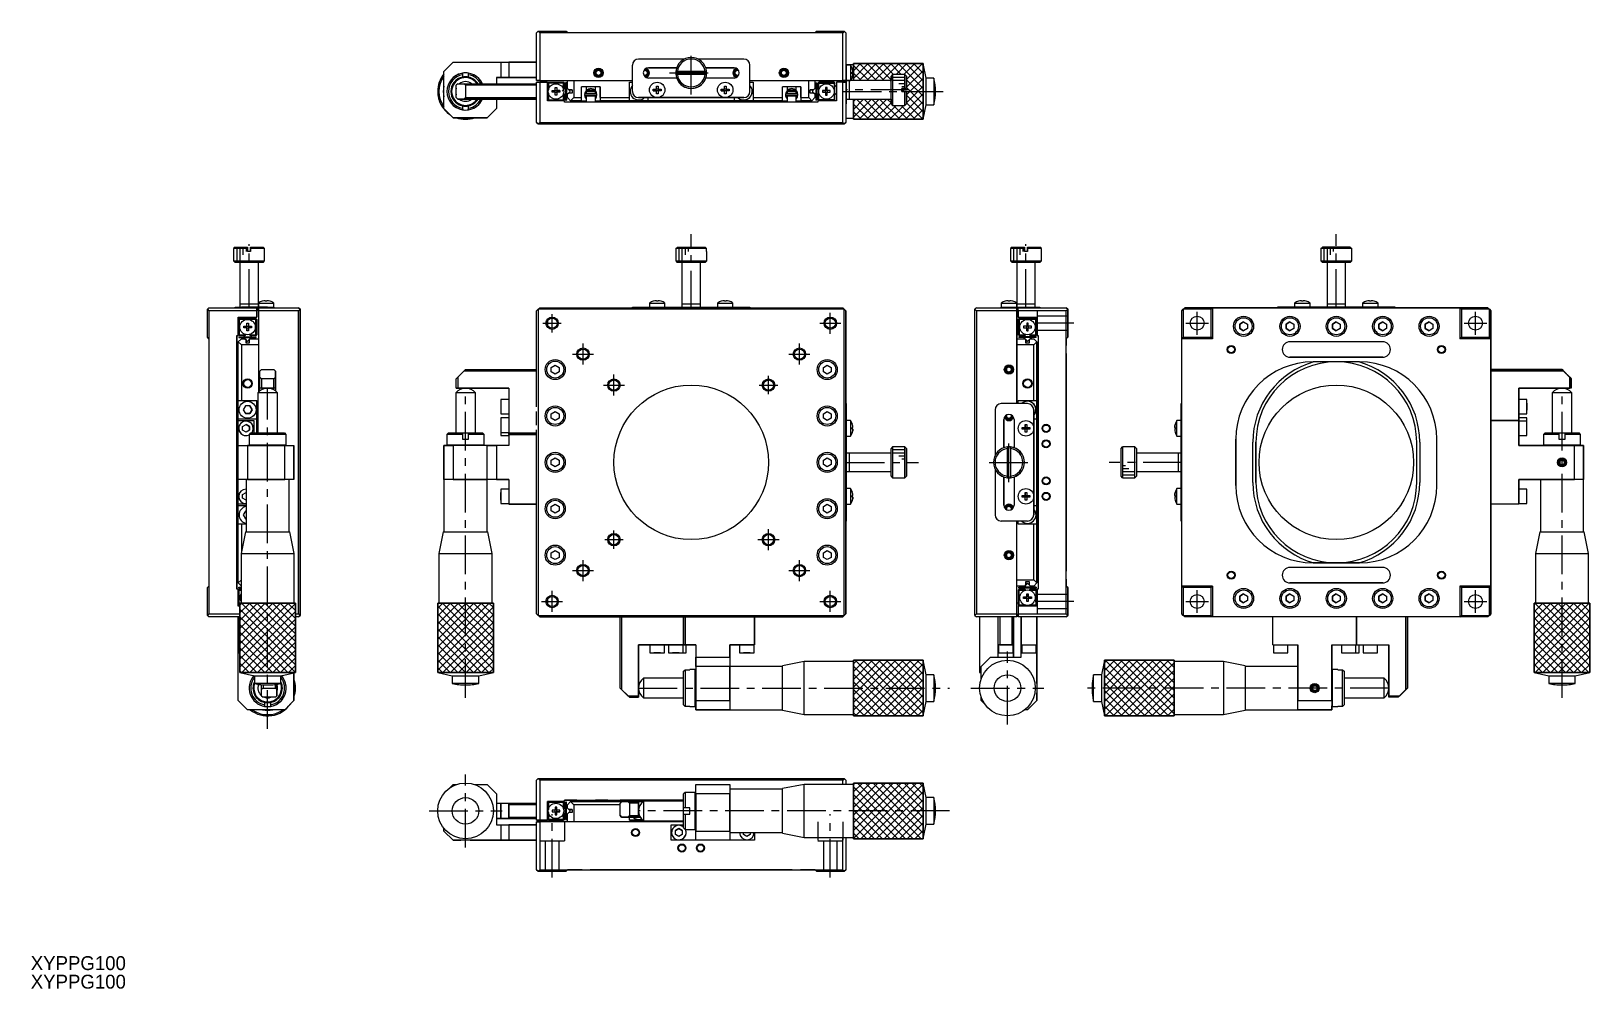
# Model space of a CAD drawing. Extents: x -109 to 395, y 1 to 311.
import ezdxf

# ---------------------------------------------------------------- set-up
doc = ezdxf.new("R2010")
doc.units = 0
doc.header["$LTSCALE"] = 10
doc.linetypes.add('CENTER', pattern=[2, 1.25, -0.25, 0.25, -0.25])
doc.linetypes.add('DASHED', pattern=[3.5, 2, -1.5])
doc.layers.get('0').update_dxf_attribs({"linetype": 'CONTINUOUS'})
doc.layers.add('CENTER', color=1, linetype='CENTER')
doc.styles.get("Standard").update_dxf_attribs({"font": 'FGP教科書体NT-M'})

msp = doc.modelspace()

# ---------------------------------------------------------------- texts
at = {"color": 7}
for p in [(-109.567679, 7.283567), (-109.567679, 1.283567)]:
    msp.add_text('XYPPG100', height=4.5, dxfattribs=at).set_placement(p)

# ---------------------------------------------------------------- linework, layer by layer
at = {"color": 7, "linetype": 'CONTINUOUS'}
for p, q in [((54.571653, 310.96228), (54.071653, 310.46228)), ((54.071653, 294.96228), (54.071653, 310.46228)), ((55.071653, 310.46228), (54.571653, 310.96228)), ((54.571653, 310.96228), (63.571653, 310.96228)), ((55.071653, 310.46228), (55.071653, 294.96228)), ((64.071653, 310.46228), (55.071653, 310.46228)), ((153.071653, 310.46228), (55.071653, 310.46228)), ((153.071653, 310.46228), (55.071653, 310.46228)), ((63.571653, 310.96228), (64.071653, 310.46228)), ((144.071653, 310.46228), (64.071653, 310.46228)), ((144.071653, 310.46228), (144.571653, 310.96228)), ((153.071653, 310.46228), (144.071653, 310.46228)), ((144.571653, 310.96228), (153.571653, 310.96228)), ((153.571653, 310.96228), (153.071653, 310.46228)), ((153.071653, 294.96228), (153.071653, 310.46228)), ((154.071653, 310.46228), (153.571653, 310.96228)), ((154.071653, 310.46228), (154.071653, 294.96228)), ((154.071653, 310.46228), (154.071653, 281.46228)), ((154.071653, 310.46228), (154.071653, 281.46228)), ((27.071653, 300.96228), (24.071653, 297.96228)), ((24.071653, 285.96228), (24.071653, 297.96228)), ((27.071653, 300.96228), (45.071653, 300.96228)), ((27.071653, 300.96228), (54.071653, 300.96228)), ((27.071653, 300.96228), (54.071653, 300.96228)), ((42.471653, 300.81228), (42.471653, 296.11228)), ((45.071653, 300.81228), (42.471653, 300.81228)), ((45.071653, 300.96228), (45.071653, 295.96228)), ((54.071653, 300.96228), (45.071653, 300.96228)), ((73.321653, 297.895293), (74.071653, 298.328305)), ((73.321653, 297.029267), (73.321653, 297.895293)), ((74.071653, 298.328305), (74.821653, 297.895293)), ((74.821653, 297.895293), (74.821653, 297.029267)), ((85.071653, 291.46228), (85.071653, 299.96228)), ((101.892204, 301.96228), (87.071653, 301.96228)), ((88.707592, 298.118115), (89.071653, 298.328305)), ((89.071653, 298.328305), (89.821653, 297.895293)), ((89.821653, 297.895293), (89.821653, 297.029267)), ((90.221653, 299.11228), (99.351749, 299.11228)), ((99.351749, 299.11228), (90.221653, 299.11228)), ((99.351749, 299.11228), (90.221653, 299.11228)), ((99.351749, 299.11228), (90.221653, 299.11228)), ((99.096716, 297.96228), (109.046591, 297.96228)), ((99.599517, 297.96228), (99.096716, 297.96228)), ((109.046591, 297.96228), (99.096716, 297.96228)), ((109.046591, 297.96228), (99.096716, 297.96228)), ((99.599517, 297.96228), (108.543789, 297.96228)), ((121.071653, 301.96228), (106.251103, 301.96228)), ((109.046591, 297.96228), (108.543789, 297.96228)), ((108.791558, 299.11228), (117.921653, 299.11228)), ((117.921653, 299.11228), (108.791558, 299.11228)), ((117.921653, 299.11228), (108.791558, 299.11228)), ((117.921653, 299.11228), (108.791558, 299.11228)), ((118.321653, 297.895293), (119.071653, 298.328305)), ((118.321653, 297.029267), (118.321653, 297.895293)), ((119.071653, 298.328305), (119.435714, 298.118115)), ((123.071653, 291.46228), (123.071653, 299.96228)), ((133.321653, 297.895293), (134.071653, 298.328305)), ((133.321653, 297.029267), (133.321653, 297.895293)), ((134.071653, 298.328305), (134.821653, 297.895293)), ((134.821653, 297.895293), (134.821653, 297.029267)), ((156.571653, 300.06228), (154.071653, 300.06228)), ((154.071653, 299.96228), (154.221653, 299.96228)), ((155.613311, 299.96228), (154.071653, 299.96228)), ((155.613311, 299.96228), (154.071653, 299.96228)), ((154.221653, 299.96228), (154.221653, 297.96228)), ((155.613311, 299.96228), (154.221653, 299.96228)), ((154.221653, 299.96228), (154.221653, 287.46228)), ((154.221653, 299.96228), (154.221653, 287.46228)), ((154.221653, 297.96228), (154.221653, 289.46228)), ((155.613311, 299.96228), (155.613311, 294.96228)), ((156.191082, 298.724239), (156.184234, 298.719065)), ((156.184234, 298.722615), (156.191082, 298.724239)), ((156.298666, 298.228207), (156.184234, 298.722615)), ((156.184234, 297.210877), (156.184234, 297.730865)), ((156.184234, 297.730865), (156.298666, 297.72749)), ((156.298666, 297.717058), (156.184234, 297.713683)), ((156.356606, 297.724049), (156.184589, 297.724049)), ((156.356606, 297.720499), (156.18477, 297.720499)), ((156.356606, 297.724049), (156.298666, 298.228207)), ((156.298666, 297.72749), (156.356606, 297.724049)), ((156.356606, 297.720499), (156.298666, 297.717058)), ((156.571653, 300.46228), (156.571653, 294.96228)), ((179.071653, 300.46228), (156.571653, 300.46228)), ((179.071653, 299.665509), (179.071653, 300.46228)), ((180.071653, 295.76228), (179.071653, 300.46228)), ((179.071653, 282.46228), (179.071653, 300.46228)), ((179.071653, 282.46228), (179.071653, 300.46228)), ((179.071653, 282.46228), (179.071653, 299.665509)), ((28.571653, 293.96228), (28.071653, 293.46228)), ((28.071653, 289.46228), (28.071653, 293.46228)), ((28.571653, 293.96228), (30.571653, 293.96228)), ((28.571653, 293.96228), (54.071653, 293.96228)), ((28.571653, 293.96228), (54.071653, 293.96228)), ((30.071653, 297.37836), (30.071653, 296.870607)), ((30.071653, 297.37836), (30.071653, 295.849762)), ((30.071653, 297.37836), (30.071653, 295.849762)), ((30.071653, 296.870607), (30.071653, 296.105824)), ((30.071653, 296.105824), (30.071653, 295.849762)), ((31.071653, 293.46228), (30.571653, 293.96228)), ((30.571653, 293.96228), (54.071653, 293.96228)), ((31.071653, 293.46228), (31.071653, 289.46228)), ((54.071653, 293.46228), (31.071653, 293.46228)), ((32.071653, 296.870607), (32.071653, 297.37836)), ((32.071653, 295.849762), (32.071653, 297.37836)), ((32.071653, 295.849762), (32.071653, 297.37836)), ((32.071653, 296.105824), (32.071653, 296.870607)), ((32.071653, 295.849762), (32.071653, 296.105824)), ((45.071653, 295.96228), (41.071653, 295.96228)), ((41.071653, 295.96228), (45.071653, 295.96228)), ((41.071653, 295.96228), (41.071653, 293.96228)), ((41.071653, 295.96228), (54.071653, 295.96228)), ((41.071653, 295.96228), (54.071653, 295.96228)), ((42.471653, 296.11228), (45.071653, 296.11228)), ((45.071653, 295.96228), (54.071653, 295.96228)), ((54.071653, 295.96228), (45.071653, 295.96228)), ((54.071653, 294.96228), (55.607552, 294.96228)), ((55.071653, 294.96228), (54.071653, 294.96228)), ((54.071653, 294.96228), (85.071653, 294.96228)), ((54.071653, 294.96228), (85.071653, 294.96228)), ((54.071653, 281.46228), (54.071653, 294.46228)), ((54.071653, 294.46228), (55.071653, 294.46228)), ((54.071653, 294.46228), (57.571653, 294.46228)), ((54.071653, 294.46228), (57.571653, 294.46228)), ((55.071653, 294.96228), (85.071653, 294.96228)), ((57.571653, 294.46228), (55.071653, 294.46228)), ((55.071653, 294.46228), (55.071653, 281.46228)), ((55.607552, 294.96228), (62.535755, 294.96228)), ((57.571653, 288.46228), (57.571653, 294.46228)), ((57.571653, 294.16228), (57.871653, 294.46228)), ((57.571653, 294.16228), (57.871653, 294.46228)), ((57.721653, 294.31228), (57.571653, 294.16228)), ((57.721653, 294.31228), (57.871653, 294.46228)), ((57.871653, 294.16228), (57.721653, 294.31228)), ((57.871653, 294.46228), (62.771653, 294.46228)), ((57.871653, 294.16228), (57.871653, 291.959774)), ((62.771653, 294.16228), (57.871653, 294.16228)), ((60.061653, 292.710513), (60.581653, 292.710513)), ((60.061653, 291.72228), (60.061653, 292.710513)), ((60.581653, 292.710513), (60.581653, 291.72228)), ((62.334217, 291.568346), (63.421653, 292.655783)), ((62.334217, 291.568346), (63.421653, 292.655783)), ((62.334217, 291.568346), (63.421653, 292.655783)), ((62.535755, 294.96228), (85.071653, 294.96228)), ((63.071653, 292.464882), (62.732119, 292.125347)), ((63.071653, 292.464882), (62.732119, 292.125347)), ((63.394877, 292.699717), (62.750332, 292.055172)), ((62.771653, 294.46228), (62.921653, 294.31228)), ((62.771653, 294.46228), (63.071653, 294.16228)), ((62.771653, 294.46228), (63.071653, 294.16228)), ((62.921653, 294.31228), (62.771653, 294.16228)), ((62.771653, 292.164882), (62.771653, 294.16228)), ((62.771653, 292.164882), (63.071653, 292.464882)), ((63.071653, 292.464882), (62.771653, 292.164882)), ((62.899902, 292.134031), (63.421653, 292.655783)), ((63.071653, 294.16228), (62.921653, 294.31228)), ((63.071653, 294.16228), (63.071653, 292.464882)), ((63.421653, 294.26228), (63.421653, 288.66228)), ((63.421653, 294.26228), (63.421653, 292.722175)), ((63.721653, 294.26228), (63.421653, 294.26228)), ((63.421653, 294.26228), (63.421653, 288.66228)), ((63.421653, 294.26228), (63.421653, 288.66228)), ((63.421653, 292.76228), (63.421653, 290.16228)), ((63.421653, 292.655783), (63.421653, 292.76228)), ((63.421653, 292.76228), (63.421653, 292.655783)), ((63.421653, 292.722175), (63.421653, 292.76228)), ((63.421653, 292.76228), (63.421653, 292.722175)), ((63.421653, 292.722175), (63.421653, 292.76228)), ((63.421653, 292.76228), (63.421653, 292.722175)), ((63.421653, 292.722175), (63.421653, 292.76228)), ((63.421653, 292.76228), (63.421653, 292.722175)), ((63.421653, 292.722175), (63.421653, 292.76228)), ((63.421653, 292.76228), (63.421653, 292.722175)), ((63.421653, 292.722175), (63.421653, 292.76228)), ((63.421653, 292.76228), (63.421653, 292.722175)), ((63.421653, 292.722175), (63.421653, 292.76228)), ((63.421653, 292.76228), (63.421653, 292.722175)), ((63.421653, 292.722175), (63.421653, 292.76228)), ((63.421653, 292.76228), (63.421653, 292.722175)), ((63.421653, 292.722175), (63.421653, 292.76228)), ((63.421653, 292.76228), (63.421653, 292.722175)), ((63.421653, 292.722175), (63.421653, 292.76228)), ((63.421653, 292.76228), (63.421653, 292.722175)), ((63.421653, 292.722175), (63.421653, 292.76228)), ((63.421653, 292.76228), (63.421653, 292.722175)), ((63.421653, 292.722175), (63.421653, 292.76228)), ((63.421653, 292.76228), (63.421653, 292.722175)), ((63.421653, 292.722175), (63.421653, 292.76228)), ((63.421653, 292.76228), (63.421653, 292.722175)), ((63.421653, 292.722175), (63.421653, 292.76228)), ((63.421653, 292.76228), (63.421653, 292.722175)), ((63.421653, 292.722175), (63.421653, 292.76228)), ((63.721653, 294.26228), (63.721653, 288.66228)), ((64.071653, 292.376494), (63.74843, 292.699717)), ((64.485867, 291.96228), (63.74843, 292.699717)), ((64.485867, 291.96228), (63.74843, 292.699717)), ((64.071653, 292.376494), (64.071653, 294.96228)), ((66.071653, 294.96228), (66.071653, 289.46228)), ((74.571653, 292.96228), (68.571653, 292.96228)), ((68.571653, 289.46228), (68.571653, 292.96228)), ((70.071653, 292.96228), (68.571653, 292.96228)), ((74.571653, 292.96228), (68.571653, 292.96228)), ((68.571653, 288.46228), (68.571653, 292.96228)), ((68.571653, 288.46228), (68.571653, 292.96228)), ((74.571653, 292.96228), (68.571653, 292.96228)), ((70.071653, 292.96228), (70.071653, 291.717706)), ((74.571653, 292.96228), (73.071653, 292.96228)), ((73.071653, 291.731037), (73.071653, 292.96228)), ((74.071653, 296.596255), (73.321653, 297.029267)), ((73.321653, 297.029267), (74.071653, 296.596255)), ((73.321653, 297.029267), (74.071653, 296.596255)), ((73.321653, 297.029267), (74.071653, 296.596255)), ((74.821653, 297.029267), (74.071653, 296.596255)), ((74.071653, 296.596255), (74.821653, 297.029267)), ((74.071653, 296.596255), (74.821653, 297.029267)), ((74.071653, 296.596255), (74.821653, 297.029267)), ((74.571653, 289.46228), (74.571653, 292.96228)), ((74.571653, 292.96228), (74.571653, 288.46228)), ((74.571653, 292.96228), (74.571653, 288.46228)), ((84.071653, 288.46228), (84.071653, 294.46228)), ((84.071653, 294.46228), (85.071653, 294.46228)), ((89.071653, 296.596255), (88.707592, 296.806445)), ((88.707592, 296.806445), (89.071653, 296.596255)), ((88.707592, 296.806445), (89.071653, 296.596255)), ((88.707592, 296.806445), (89.071653, 296.596255)), ((89.821653, 297.029267), (89.071653, 296.596255)), ((89.071653, 296.596255), (89.821653, 297.029267)), ((89.071653, 296.596255), (89.821653, 297.029267)), ((89.071653, 296.596255), (89.821653, 297.029267)), ((99.351749, 295.81228), (90.221653, 295.81228)), ((92.811653, 293.220869), (93.331653, 293.220869)), ((92.811653, 292.22228), (92.811653, 293.220869)), ((93.331653, 293.220869), (93.331653, 292.22228)), ((99.096716, 296.96228), (99.599517, 296.96228)), ((109.046591, 296.96228), (99.096716, 296.96228)), ((109.046591, 296.96228), (99.096716, 296.96228)), ((108.543789, 296.96228), (99.599517, 296.96228)), ((108.543789, 296.96228), (109.046591, 296.96228)), ((117.921653, 295.81228), (108.791558, 295.81228)), ((114.811653, 293.220869), (115.331653, 293.220869)), ((114.811653, 292.22228), (114.811653, 293.220869)), ((115.331653, 293.220869), (115.331653, 292.22228)), ((119.071653, 296.596255), (118.321653, 297.029267)), ((118.321653, 297.029267), (119.071653, 296.596255)), ((118.321653, 297.029267), (119.071653, 296.596255)), ((118.321653, 297.029267), (119.071653, 296.596255)), ((119.435714, 296.806445), (119.071653, 296.596255)), ((119.071653, 296.596255), (119.435714, 296.806445)), ((119.071653, 296.596255), (119.435714, 296.806445)), ((119.071653, 296.596255), (119.435714, 296.806445)), ((123.071653, 294.96228), (145.607552, 294.96228)), ((123.071653, 294.96228), (153.071653, 294.96228)), ((123.071653, 294.96228), (154.071653, 294.96228)), ((123.071653, 294.96228), (154.071653, 294.96228)), ((123.071653, 294.46228), (124.071653, 294.46228)), ((124.071653, 294.46228), (124.071653, 288.46228)), ((134.071653, 296.596255), (133.321653, 297.029267)), ((133.321653, 297.029267), (134.071653, 296.596255)), ((133.321653, 297.029267), (134.071653, 296.596255)), ((133.321653, 297.029267), (134.071653, 296.596255)), ((139.571653, 292.96228), (133.571653, 292.96228)), ((133.571653, 289.46228), (133.571653, 292.96228)), ((135.071653, 292.96228), (133.571653, 292.96228)), ((139.571653, 292.96228), (133.571653, 292.96228)), ((133.571653, 287.96228), (133.571653, 292.96228)), ((133.571653, 287.96228), (133.571653, 292.96228)), ((139.571653, 292.96228), (133.571653, 292.96228)), ((134.821653, 297.029267), (134.071653, 296.596255)), ((134.071653, 296.596255), (134.821653, 297.029267)), ((134.071653, 296.596255), (134.821653, 297.029267)), ((134.071653, 296.596255), (134.821653, 297.029267)), ((135.071653, 292.96228), (135.071653, 291.717706)), ((139.571653, 292.96228), (138.071653, 292.96228)), ((138.071653, 291.731037), (138.071653, 292.96228)), ((139.571653, 289.46228), (139.571653, 292.96228)), ((139.571653, 292.96228), (139.571653, 288.46228)), ((139.571653, 292.96228), (139.571653, 288.46228)), ((142.071653, 289.46228), (142.071653, 294.96228)), ((144.394877, 292.699717), (143.65744, 291.96228)), ((144.394877, 292.699717), (143.65744, 291.96228)), ((144.071653, 294.96228), (144.071653, 292.376494)), ((144.394877, 292.699717), (144.071653, 292.376494)), ((144.421653, 294.26228), (144.421653, 288.66228)), ((144.421653, 294.26228), (144.721653, 294.26228)), ((144.721653, 294.26228), (144.721653, 288.66228)), ((144.721653, 294.26228), (144.721653, 292.722175)), ((144.721653, 294.26228), (144.721653, 288.66228)), ((144.721653, 294.26228), (144.721653, 288.66228)), ((144.721653, 292.76228), (144.721653, 290.16228)), ((144.721653, 292.655783), (144.721653, 292.76228)), ((144.721653, 292.76228), (144.721653, 292.655783)), ((144.721653, 292.722175), (144.721653, 292.76228)), ((144.721653, 292.76228), (144.721653, 292.722175)), ((144.721653, 292.722175), (144.721653, 292.76228)), ((144.721653, 292.76228), (144.721653, 292.722175)), ((144.721653, 292.722175), (144.721653, 292.76228)), ((144.721653, 292.76228), (144.721653, 292.722175)), ((144.721653, 292.722175), (144.721653, 292.76228)), ((144.721653, 292.76228), (144.721653, 292.722175)), ((144.721653, 292.722175), (144.721653, 292.76228)), ((144.721653, 292.76228), (144.721653, 292.722175)), ((144.721653, 292.722175), (144.721653, 292.76228)), ((144.721653, 292.76228), (144.721653, 292.722175)), ((144.721653, 292.722175), (144.721653, 292.76228)), ((144.721653, 292.76228), (144.721653, 292.722175)), ((144.721653, 292.722175), (144.721653, 292.76228)), ((144.721653, 292.76228), (144.721653, 292.722175)), ((144.721653, 292.722175), (144.721653, 292.76228)), ((144.721653, 292.76228), (144.721653, 292.722175)), ((144.721653, 292.722175), (144.721653, 292.76228)), ((144.721653, 292.76228), (144.721653, 292.722175)), ((144.721653, 292.722175), (144.721653, 292.76228)), ((144.721653, 292.76228), (144.721653, 292.722175)), ((144.721653, 292.722175), (144.721653, 292.76228)), ((144.721653, 292.76228), (144.721653, 292.722175)), ((144.721653, 292.722175), (144.721653, 292.76228)), ((144.721653, 292.722175), (144.721653, 292.76228)), ((144.721653, 292.76228), (144.721653, 292.722175)), ((145.243405, 292.134031), (144.721653, 292.655783)), ((145.379675, 291.997761), (144.721653, 292.655783)), ((145.379675, 291.997761), (144.721653, 292.655783)), ((145.379675, 291.997761), (144.721653, 292.655783)), ((145.392975, 292.055172), (144.74843, 292.699717)), ((145.371653, 294.46228), (145.071653, 294.16228)), ((145.371653, 294.46228), (145.071653, 294.16228)), ((145.071653, 294.16228), (145.221653, 294.31228)), ((145.071653, 294.16228), (145.071653, 292.464882)), ((145.071653, 292.464882), (145.371653, 292.164882)), ((145.371653, 292.164882), (145.071653, 292.464882)), ((145.411188, 292.125347), (145.071653, 292.464882)), ((145.411188, 292.125347), (145.071653, 292.464882)), ((145.371653, 294.46228), (145.221653, 294.31228)), ((145.221653, 294.31228), (145.371653, 294.16228)), ((150.271653, 294.46228), (145.371653, 294.46228)), ((145.371653, 294.16228), (150.271653, 294.16228)), ((145.371653, 292.164882), (145.371653, 294.16228)), ((145.607552, 294.96228), (152.535755, 294.96228)), ((148.081653, 292.710513), (147.561653, 292.710513)), ((147.561653, 292.710513), (147.561653, 291.72228)), ((148.081653, 291.72228), (148.081653, 292.710513)), ((150.421653, 294.31228), (150.271653, 294.46228)), ((150.571653, 294.16228), (150.271653, 294.46228)), ((150.571653, 294.16228), (150.271653, 294.46228)), ((150.271653, 294.16228), (150.421653, 294.31228)), ((150.271653, 294.16228), (150.271653, 291.959774)), ((150.421653, 294.31228), (150.571653, 294.16228)), ((150.571653, 288.76228), (150.571653, 294.16228)), ((151.071653, 293.46228), (150.571653, 292.96228)), ((151.071653, 293.46228), (150.571653, 292.96228)), ((150.821653, 293.21228), (150.571653, 292.96228)), ((151.071653, 293.46228), (150.821653, 293.21228)), ((151.071653, 294.46228), (151.071653, 288.46228)), ((153.071653, 294.46228), (151.071653, 294.46228)), ((154.071653, 294.46228), (151.071653, 294.46228)), ((154.071653, 294.46228), (151.071653, 294.46228)), ((152.535755, 294.96228), (154.071653, 294.96228)), ((154.071653, 294.96228), (153.071653, 294.96228)), ((153.071653, 294.46228), (154.071653, 294.46228)), ((153.071653, 281.46228), (153.071653, 294.46228)), ((154.071653, 294.96228), (154.071653, 294.46228)), ((154.071653, 294.46228), (154.071653, 281.46228)), ((154.221653, 294.96228), (155.613311, 294.96228)), ((155.074096, 294.96228), (154.221653, 294.96228)), ((168.721653, 294.96228), (154.221653, 294.96228)), ((168.721653, 294.96228), (154.221653, 294.96228)), ((155.221653, 294.96228), (155.074096, 294.96228)), ((155.221653, 291.96228), (155.221653, 294.96228)), ((155.221653, 291.96228), (155.221653, 294.96228)), ((155.613311, 294.96228), (155.221653, 294.96228)), ((155.221653, 288.96228), (155.221653, 294.96228)), ((155.221653, 288.96228), (155.221653, 294.96228)), ((168.721653, 294.96228), (155.613311, 294.96228)), ((156.191082, 297.46228), (156.184234, 297.193695)), ((156.298666, 297.207502), (156.184234, 297.210877)), ((156.184234, 296.205494), (156.298666, 296.699902)), ((156.298666, 296.696353), (156.184234, 296.201945)), ((156.191082, 296.200321), (156.184234, 296.205494)), ((156.356606, 297.204061), (156.298666, 297.207502)), ((156.298666, 296.699902), (156.356606, 297.204061)), ((156.356606, 297.200511), (156.298666, 296.696353)), ((156.356606, 297.200511), (156.356399, 297.200511)), ((169.221653, 296.96228), (168.721653, 296.46228)), ((168.721653, 291.96228), (168.721653, 296.46228)), ((168.721653, 287.46228), (168.721653, 296.46228)), ((168.721653, 287.46228), (168.721653, 296.46228)), ((169.221653, 296.96228), (169.221653, 291.96228)), ((173.221653, 296.96228), (169.221653, 296.96228)), ((169.221653, 296.96228), (169.221653, 286.96228)), ((169.221653, 296.96228), (169.221653, 286.96228)), ((172.221653, 291.46228), (172.221653, 292.46228)), ((172.221653, 292.46228), (173.221653, 292.46228)), ((172.221653, 291.46228), (172.221653, 292.46228)), ((173.721653, 292.46228), (172.221653, 292.46228)), ((172.221653, 291.46228), (172.221653, 292.46228)), ((172.221653, 291.46228), (172.221653, 292.46228)), ((173.721653, 292.46228), (172.221653, 292.46228)), ((173.221653, 292.46228), (173.221653, 296.96228)), ((173.721653, 296.46228), (173.221653, 296.96228)), ((173.721653, 292.46228), (173.221653, 292.46228)), ((173.721653, 296.46228), (173.721653, 292.46228)), ((173.721653, 296.46228), (173.721653, 292.46228)), ((173.721653, 296.46228), (173.721653, 292.46228)), ((173.721653, 296.46228), (173.721653, 292.46228)), ((180.071653, 295.381601), (180.071653, 295.76228)), ((182.571653, 295.76228), (180.071653, 295.76228)), ((180.071653, 287.16228), (180.071653, 295.76228)), ((180.071653, 287.16228), (180.071653, 295.76228)), ((180.071653, 287.16228), (180.071653, 295.381601)), ((182.571653, 295.76228), (182.571653, 287.16228)), ((28.071653, 289.46228), (28.571653, 288.96228)), ((28.571653, 288.96228), (28.071653, 289.46228)), ((28.571653, 288.96228), (28.071653, 289.46228)), ((28.571653, 288.96228), (28.071653, 289.46228)), ((30.571653, 288.96228), (28.571653, 288.96228)), ((28.571653, 288.96228), (45.071653, 288.96228)), ((28.571653, 288.96228), (54.071653, 288.96228)), ((28.571653, 288.96228), (54.071653, 288.96228)), ((30.571653, 288.96228), (31.071653, 289.46228)), ((54.071653, 288.96228), (30.571653, 288.96228)), ((31.071653, 289.46228), (54.071653, 289.46228)), ((41.071653, 288.96228), (41.071653, 285.96228)), ((45.071653, 288.96228), (54.071653, 288.96228)), ((57.571653, 288.76228), (57.721653, 288.61228)), ((57.721653, 288.61228), (57.571653, 288.76228)), ((57.871653, 288.46228), (57.571653, 288.76228)), ((57.871653, 288.46228), (57.571653, 288.76228)), ((63.071653, 288.46228), (57.571653, 288.46228)), ((57.721653, 288.61228), (57.871653, 288.76228)), ((57.871653, 288.46228), (57.721653, 288.61228)), ((57.721653, 288.61228), (57.871653, 288.46228)), ((57.871653, 290.964786), (57.871653, 288.76228)), ((57.871653, 288.76228), (62.771653, 288.76228)), ((59.07342, 291.20228), (59.07342, 291.72228)), ((59.07342, 291.72228), (60.061653, 291.72228)), ((59.07342, 291.72228), (59.995892, 291.72228)), ((59.07342, 291.72228), (60.061653, 291.72228)), ((59.07342, 291.72228), (60.061653, 291.72228)), ((60.061653, 291.20228), (59.07342, 291.20228)), ((59.995892, 291.72228), (60.061653, 291.72228)), ((59.995892, 291.20228), (59.995892, 291.72228)), ((60.061653, 291.788042), (60.581653, 291.788042)), ((60.061653, 290.214047), (60.061653, 291.20228)), ((60.581653, 291.136518), (60.061653, 291.136518)), ((60.581653, 290.214047), (60.061653, 290.214047)), ((60.581653, 291.72228), (61.569887, 291.72228)), ((60.581653, 291.72228), (60.647415, 291.72228)), ((60.581653, 291.72228), (61.569887, 291.72228)), ((60.581653, 291.72228), (61.569887, 291.72228)), ((60.581653, 291.20228), (60.581653, 290.214047)), ((61.569887, 291.20228), (60.581653, 291.20228)), ((61.569887, 291.72228), (60.647415, 291.72228)), ((60.647415, 291.72228), (60.647415, 291.20228)), ((61.569887, 291.72228), (61.569887, 291.20228)), ((62.732119, 292.125347), (62.771653, 292.164882)), ((62.771653, 292.164882), (62.732119, 292.125347)), ((62.771653, 290.759678), (62.732119, 290.799213)), ((63.071653, 290.459678), (62.732119, 290.799213)), ((63.071653, 290.459678), (62.732119, 290.799213)), ((62.750332, 290.869388), (63.394877, 290.224843)), ((63.071653, 290.459678), (62.771653, 290.759678)), ((62.771653, 288.76228), (62.771653, 290.759678)), ((62.771653, 288.76228), (62.921653, 288.61228)), ((62.771653, 288.46228), (63.071653, 288.76228)), ((62.771653, 288.46228), (63.071653, 288.76228)), ((62.921653, 288.61228), (62.771653, 288.46228)), ((62.771653, 288.46228), (62.921653, 288.61228)), ((62.921653, 288.61228), (63.071653, 288.76228)), ((63.071653, 288.76228), (62.921653, 288.61228)), ((63.071653, 290.459678), (63.071653, 288.76228)), ((63.071653, 287.96228), (63.071653, 288.46228)), ((145.071653, 287.96228), (63.071653, 287.96228)), ((63.421653, 290.16228), (63.421653, 290.202385)), ((63.421653, 290.202385), (63.421653, 290.16228)), ((63.421653, 290.16228), (63.421653, 290.202385)), ((63.421653, 290.202385), (63.421653, 290.16228)), ((63.421653, 290.16228), (63.421653, 290.202385)), ((63.421653, 290.202385), (63.421653, 290.16228)), ((63.421653, 290.16228), (63.421653, 290.202385)), ((63.421653, 290.202385), (63.421653, 290.16228)), ((63.421653, 290.16228), (63.421653, 290.202385)), ((63.421653, 290.202385), (63.421653, 290.16228)), ((63.421653, 290.16228), (63.421653, 290.202385)), ((63.421653, 290.202385), (63.421653, 290.16228)), ((63.421653, 290.16228), (63.421653, 290.202385)), ((63.421653, 290.202385), (63.421653, 290.16228)), ((63.421653, 290.16228), (63.421653, 290.202385)), ((63.421653, 290.202385), (63.421653, 290.16228)), ((63.421653, 290.16228), (63.421653, 290.202385)), ((63.421653, 290.202385), (63.421653, 290.16228)), ((63.421653, 290.16228), (63.421653, 290.202385)), ((63.421653, 290.202385), (63.421653, 290.16228)), ((63.421653, 290.16228), (63.421653, 290.202385)), ((63.421653, 290.202385), (63.421653, 290.16228)), ((63.421653, 290.16228), (63.421653, 290.202385)), ((63.421653, 290.202385), (63.421653, 290.16228)), ((63.421653, 290.16228), (63.421653, 290.202385)), ((63.421653, 290.202385), (63.421653, 290.16228)), ((63.421653, 290.16228), (63.421653, 290.202385)), ((63.421653, 290.202385), (63.421653, 290.16228)), ((63.421653, 290.16228), (63.421653, 290.202385)), ((63.421653, 290.202385), (63.421653, 288.66228)), ((63.421653, 288.66228), (63.721653, 288.66228)), ((64.80909, 291.356214), (63.721653, 290.268777)), ((64.80909, 291.356214), (63.721653, 290.268777)), ((64.243405, 290.790529), (63.721653, 290.268777)), ((63.74843, 290.224843), (64.80909, 291.285503)), ((63.74843, 290.224843), (64.80909, 291.285503)), ((63.74843, 290.224843), (64.071653, 290.548066)), ((64.071653, 292.376494), (64.485867, 291.96228)), ((64.485867, 291.96228), (64.071653, 292.376494)), ((64.485867, 290.96228), (64.071653, 290.548066)), ((64.071653, 289.46228), (64.071653, 290.548066)), ((65.071653, 288.46228), (64.071653, 289.46228)), ((64.071653, 289.46228), (65.071653, 288.46228)), ((64.071653, 289.46228), (65.071653, 288.46228)), ((64.071653, 289.46228), (65.071653, 288.46228)), ((64.80909, 291.356214), (64.243405, 290.790529)), ((64.485867, 291.96228), (65.571653, 291.96228)), ((65.571653, 291.96228), (64.485867, 291.96228)), ((65.571653, 291.96228), (64.485867, 291.96228)), ((65.571653, 291.96228), (64.485867, 291.96228)), ((64.485867, 290.96228), (64.80909, 291.285503)), ((65.571653, 290.96228), (64.485867, 290.96228)), ((66.071653, 289.46228), (65.071653, 288.46228)), ((68.571653, 288.46228), (65.071653, 288.46228)), ((65.071653, 288.46228), (68.571653, 288.46228)), ((65.071653, 288.46228), (70.071653, 288.46228)), ((65.071653, 288.46228), (70.071653, 288.46228)), ((65.571653, 291.96228), (65.571653, 290.96228)), ((66.071653, 289.46228), (68.571653, 289.46228)), ((68.571653, 288.46228), (68.571653, 289.46228)), ((68.571653, 288.46228), (70.071653, 288.46228)), ((68.571653, 288.46228), (70.071653, 288.46228)), ((69.714301, 289.679756), (69.719204, 289.665836)), ((69.714301, 289.679756), (69.721942, 289.658063)), ((69.714422, 289.679799), (69.714914, 289.678317)), ((69.714914, 289.678317), (69.71523, 289.677371)), ((69.71523, 289.677371), (69.715903, 289.675374)), ((69.715903, 289.675374), (69.716254, 289.674338)), ((69.716254, 289.674338), (69.717074, 289.67194)), ((69.717074, 289.67194), (69.717647, 289.67028)), ((69.717647, 289.67028), (69.718037, 289.669157)), ((69.718037, 289.669157), (69.718462, 289.667944)), ((69.718311, 289.665451), (69.748076, 289.596484)), ((69.718311, 289.665451), (69.748076, 289.596484)), ((69.718462, 289.667944), (69.719204, 289.665836)), ((69.719204, 289.665836), (69.719752, 289.664294)), ((69.719752, 289.664294), (69.720221, 289.662984)), ((69.720221, 289.662984), (69.72089, 289.661126)), ((69.72089, 289.661126), (69.721403, 289.659711)), ((69.721403, 289.659711), (69.721999, 289.658083)), ((69.721999, 289.658083), (69.734491, 289.626377)), ((69.734649, 289.628773), (69.734319, 289.627201)), ((69.734319, 289.627201), (69.734831, 289.627415)), ((69.734491, 289.626377), (69.734319, 289.627201)), ((69.735104, 289.62654), (69.748076, 289.596484)), ((73.352345, 290.628479), (69.802345, 290.628479)), ((69.802345, 290.178479), (73.352345, 290.178479)), ((70.12597, 291.46228), (70.071653, 291.46228)), ((70.071653, 291.46228), (70.071653, 290.96228)), ((73.071653, 291.46228), (70.071653, 291.46228)), ((73.071653, 291.46228), (70.071653, 291.46228)), ((70.071653, 290.96228), (73.071653, 290.96228)), ((73.071653, 289.96228), (70.071653, 289.96228)), ((70.071653, 289.96228), (70.071653, 287.96228)), ((70.12597, 291.46228), (70.655138, 291.96228)), ((73.017337, 291.46228), (70.12597, 291.46228)), ((70.133862, 289.96228), (70.137048, 289.975569)), ((70.137048, 289.975569), (70.140898, 289.988668)), ((70.140898, 289.988668), (70.145403, 290.001555)), ((70.145403, 290.001555), (70.150551, 290.014197)), ((70.150551, 290.014197), (70.156329, 290.026561)), ((70.156329, 290.026561), (70.162719, 290.038616)), ((70.162719, 290.038616), (70.169704, 290.050333)), ((70.169704, 290.050333), (70.177266, 290.061683)), ((70.177266, 290.061683), (70.185385, 290.072636)), ((70.185385, 290.072636), (70.194038, 290.083168)), ((70.194038, 290.083168), (70.203202, 290.093252)), ((70.203202, 290.093252), (70.212855, 290.102865)), ((70.212855, 290.102865), (70.22297, 290.111984)), ((70.22297, 290.111984), (70.233521, 290.120587)), ((70.233521, 290.120587), (70.244482, 290.128655)), ((70.244482, 290.128655), (70.255826, 290.136169)), ((70.255826, 290.136169), (70.267523, 290.143112)), ((70.267523, 290.143112), (70.279544, 290.149468)), ((70.279544, 290.149468), (70.29186, 290.155224)), ((70.29186, 290.155224), (70.304441, 290.160366)), ((70.304441, 290.160366), (70.317256, 290.164883)), ((70.317256, 290.164883), (70.330275, 290.168766)), ((70.330275, 290.168766), (70.343464, 290.172006)), ((70.343464, 290.172006), (70.356795, 290.174596)), ((70.356795, 290.174596), (70.370233, 290.17653)), ((70.370233, 290.17653), (70.383748, 290.177806)), ((70.383748, 290.177806), (70.397307, 290.178419)), ((70.397307, 290.178419), (70.402995, 290.178479)), ((70.571653, 290.96228), (70.571653, 290.628479)), ((70.571653, 290.96228), (70.571653, 290.628479)), ((70.571653, 290.96228), (70.571653, 290.628479)), ((70.571653, 290.96228), (70.571653, 290.628479)), ((70.571653, 290.178479), (70.571653, 289.96228)), ((70.571653, 290.178479), (70.571653, 289.96228)), ((70.571653, 290.178479), (70.571653, 289.96228)), ((70.571653, 290.178479), (70.571653, 289.96228)), ((70.655138, 291.96228), (72.488169, 291.96228)), ((72.488169, 291.96228), (73.017337, 291.46228)), ((72.571653, 290.628479), (72.571653, 290.96228)), ((72.571653, 290.628479), (72.571653, 290.96228)), ((72.571653, 290.628479), (72.571653, 290.96228)), ((72.571653, 290.628479), (72.571653, 290.96228)), ((72.571653, 289.96228), (72.571653, 290.178479)), ((72.571653, 289.96228), (72.571653, 290.178479)), ((72.571653, 289.96228), (72.571653, 290.178479)), ((72.571653, 289.96228), (72.571653, 290.178479)), ((72.751696, 290.178479), (72.76455, 290.178178)), ((72.76455, 290.178178), (72.778087, 290.177215)), ((72.778087, 290.177215), (72.79156, 290.175592)), ((72.79156, 290.175592), (72.804936, 290.173312)), ((72.804936, 290.173312), (72.818185, 290.170382)), ((72.818185, 290.170382), (72.831275, 290.166807)), ((72.831275, 290.166807), (72.844174, 290.162595)), ((72.844174, 290.162595), (72.856852, 290.157757)), ((72.856852, 290.157757), (72.869278, 290.152302)), ((72.869278, 290.152302), (72.881423, 290.146244)), ((72.881423, 290.146244), (72.893257, 290.139595)), ((72.893257, 290.139595), (72.904751, 290.13237)), ((72.904751, 290.13237), (72.915877, 290.124587)), ((72.915877, 290.124587), (72.926607, 290.116262)), ((72.926607, 290.116262), (72.936915, 290.107415)), ((72.936915, 290.107415), (72.946775, 290.098066)), ((72.946775, 290.098066), (72.956161, 290.088236)), ((72.956161, 290.088236), (72.96505, 290.07795)), ((72.96505, 290.07795), (72.973418, 290.06723)), ((72.973418, 290.06723), (72.981244, 290.056103)), ((72.981244, 290.056103), (72.988507, 290.044595)), ((72.988507, 290.044595), (72.995186, 290.032734)), ((72.995186, 290.032734), (73.001265, 290.02055)), ((73.001265, 290.02055), (73.006726, 290.008071)), ((73.006726, 290.008071), (73.011555, 289.995329)), ((73.011555, 289.995329), (73.015737, 289.982356)), ((73.015737, 289.982356), (73.019261, 289.969185)), ((73.071653, 291.46228), (73.017337, 291.46228)), ((73.019261, 289.969185), (73.020824, 289.962297)), ((73.023385, 290.962409), (73.111535, 290.628525)), ((73.415746, 289.6175), (73.071637, 289.744809)), ((73.071653, 290.96228), (73.071653, 291.46228)), ((73.071653, 287.96228), (73.071653, 289.96228)), ((73.0847, 289.74864), (73.071653, 289.755349)), ((73.071653, 288.46228), (74.571653, 288.46228)), ((73.071653, 288.46228), (74.571653, 288.46228)), ((73.071653, 288.46228), (135.071653, 288.46228)), ((73.071653, 288.46228), (135.071653, 288.46228)), ((73.071674, 289.075516), (73.419637, 289.62666)), ((73.098623, 289.741692), (73.0847, 289.74864)), ((73.113328, 289.734554), (73.098623, 289.741692)), ((73.128714, 289.727274), (73.113328, 289.734554)), ((73.144675, 289.719901), (73.128714, 289.727274)), ((73.161103, 289.712486), (73.144675, 289.719901)), ((73.177885, 289.705081), (73.161103, 289.712486)), ((73.194906, 289.697734), (73.177885, 289.705081)), ((73.21205, 289.690498), (73.194906, 289.697734)), ((73.2292, 289.683421), (73.21205, 289.690498)), ((73.246238, 289.676551), (73.2292, 289.683421)), ((73.263048, 289.669936), (73.246238, 289.676551)), ((73.279514, 289.663622), (73.263048, 289.669936)), ((73.295525, 289.65765), (73.279514, 289.663622)), ((73.31097, 289.652062), (73.295525, 289.65765)), ((73.325744, 289.646896), (73.31097, 289.652062)), ((73.339747, 289.642188), (73.325744, 289.646896)), ((73.352881, 289.63797), (73.339747, 289.642188)), ((73.365057, 289.63427), (73.352881, 289.63797)), ((73.376193, 289.631114), (73.365057, 289.63427)), ((73.386211, 289.628524), (73.376193, 289.631114)), ((73.395044, 289.626517), (73.386211, 289.628524)), ((73.402631, 289.625106), (73.395044, 289.626517)), ((73.401325, 289.584592), (73.415845, 289.61774)), ((73.408919, 289.624303), (73.402631, 289.625106)), ((73.413866, 289.624111), (73.408919, 289.624303)), ((73.417439, 289.624533), (73.413866, 289.624111)), ((73.415845, 289.61774), (73.446841, 289.694791)), ((73.419612, 289.625565), (73.417439, 289.624533)), ((73.420991, 290.183853), (73.418967, 290.188645)), ((73.420371, 289.627201), (73.419612, 289.625565)), ((73.4202, 289.626377), (73.432671, 289.658027)), ((73.434015, 290.150391), (73.420991, 290.183853)), ((73.432671, 289.658027), (73.444198, 289.692031)), ((73.445353, 290.116328), (73.434015, 290.150391)), ((73.444198, 289.692031), (73.454015, 289.726563)), ((73.45498, 290.081749), (73.445353, 290.116328)), ((73.446841, 289.694791), (73.576339, 290.377921)), ((73.454015, 289.726563), (73.462097, 289.761535)), ((73.46287, 290.046737), (73.45498, 290.081749)), ((73.462097, 289.761535), (73.468425, 289.796863)), ((73.469006, 290.011379), (73.46287, 290.046737)), ((73.468425, 289.796863), (73.472983, 289.832458)), ((73.473371, 289.975762), (73.469006, 290.011379)), ((73.472983, 289.832458), (73.475762, 289.868234)), ((73.475956, 289.939974), (73.473371, 289.975762)), ((73.475762, 289.868234), (73.476753, 289.904102)), ((73.476753, 289.904102), (73.475956, 289.939974)), ((74.571653, 289.46228), (84.071653, 289.46228)), ((74.571653, 289.46228), (74.571653, 288.46228)), ((84.071653, 288.46228), (74.571653, 288.46228)), ((74.571653, 288.46228), (77.071653, 288.46228)), ((77.071653, 288.46228), (84.071653, 288.46228)), ((77.071653, 288.46228), (84.071653, 288.46228)), ((77.071653, 288.46228), (84.071653, 288.46228)), ((84.071653, 288.46228), (90.071653, 288.46228)), ((90.071653, 288.46228), (84.071653, 288.46228)), ((87.071653, 289.46228), (93.071653, 289.46228)), ((90.071653, 289.46228), (87.071653, 289.46228)), ((121.071653, 289.46228), (87.071653, 289.46228)), ((121.071653, 289.46228), (87.071653, 289.46228)), ((88.638833, 288.46228), (88.638833, 288.28728)), ((88.638833, 288.28728), (101.571653, 288.28728)), ((93.071653, 289.46228), (90.071653, 289.46228)), ((90.071653, 289.46228), (90.071653, 288.46228)), ((118.071653, 288.46228), (90.071653, 288.46228)), ((90.071653, 288.46228), (118.071653, 288.46228)), ((91.813064, 292.22228), (92.811653, 292.22228)), ((91.813064, 291.70228), (91.813064, 292.22228)), ((92.811653, 291.70228), (91.813064, 291.70228)), ((91.813064, 291.70228), (92.770278, 291.70228)), ((92.811653, 291.70228), (91.813064, 291.70228)), ((92.811653, 291.70228), (91.813064, 291.70228)), ((92.770278, 291.70228), (92.770278, 292.22228)), ((92.811653, 291.70228), (92.770278, 291.70228)), ((92.811653, 292.263655), (93.331653, 292.263655)), ((92.811653, 290.70369), (92.811653, 291.70228)), ((93.331653, 291.660905), (92.811653, 291.660905)), ((93.331653, 290.70369), (92.811653, 290.70369)), ((93.071653, 289.46228), (115.071653, 289.46228)), ((115.071653, 289.46228), (93.071653, 289.46228)), ((93.331653, 292.22228), (94.330243, 292.22228)), ((93.331653, 291.70228), (93.331653, 290.70369)), ((94.330243, 291.70228), (93.331653, 291.70228)), ((93.373028, 291.70228), (93.331653, 291.70228)), ((94.330243, 291.70228), (93.331653, 291.70228)), ((94.330243, 291.70228), (93.331653, 291.70228)), ((93.373028, 292.22228), (93.373028, 291.70228)), ((94.330243, 291.70228), (93.373028, 291.70228)), ((94.330243, 292.22228), (94.330243, 291.70228)), ((101.571653, 287.962287), (101.571653, 288.46228)), ((102.071653, 288.46228), (102.071653, 287.962287)), ((105.371653, 287.962287), (105.371653, 288.46228)), ((105.571653, 288.46228), (105.571653, 287.962287)), ((113.813064, 292.22228), (114.811653, 292.22228)), ((113.813064, 291.70228), (113.813064, 292.22228)), ((114.811653, 291.70228), (113.813064, 291.70228)), ((113.813064, 291.70228), (114.770278, 291.70228)), ((114.811653, 291.70228), (113.813064, 291.70228)), ((114.811653, 291.70228), (113.813064, 291.70228)), ((114.770278, 291.70228), (114.770278, 292.22228)), ((114.811653, 291.70228), (114.770278, 291.70228)), ((114.811653, 292.263655), (115.331653, 292.263655)), ((114.811653, 290.70369), (114.811653, 291.70228)), ((115.331653, 291.660905), (114.811653, 291.660905)), ((115.331653, 290.70369), (114.811653, 290.70369)), ((115.071653, 289.46228), (121.071653, 289.46228)), ((118.071653, 289.46228), (115.071653, 289.46228)), ((115.331653, 292.22228), (116.330243, 292.22228)), ((115.331653, 291.70228), (115.331653, 290.70369)), ((116.330243, 291.70228), (115.331653, 291.70228)), ((115.373028, 291.70228), (115.331653, 291.70228)), ((116.330243, 291.70228), (115.331653, 291.70228)), ((116.330243, 291.70228), (115.331653, 291.70228)), ((115.373028, 292.22228), (115.373028, 291.70228)), ((116.330243, 291.70228), (115.373028, 291.70228)), ((116.330243, 292.22228), (116.330243, 291.70228)), ((116.571653, 287.962287), (116.571653, 288.46228)), ((121.071653, 289.46228), (118.071653, 289.46228)), ((118.071653, 288.46228), (118.071653, 289.46228)), ((124.071653, 288.46228), (118.071653, 288.46228)), ((118.071653, 288.46228), (124.071653, 288.46228)), ((124.071653, 289.46228), (133.571653, 289.46228)), ((133.571653, 288.46228), (124.071653, 288.46228)), ((124.071653, 288.46228), (131.071653, 288.46228)), ((124.071653, 288.46228), (131.071653, 288.46228)), ((124.071653, 288.46228), (131.071653, 288.46228)), ((131.071653, 288.46228), (133.571653, 288.46228)), ((133.571653, 288.46228), (133.571653, 289.46228)), ((133.571653, 287.96228), (133.571653, 288.46228)), ((133.571653, 288.46228), (135.071653, 288.46228)), ((133.571653, 288.46228), (135.071653, 288.46228)), ((134.714301, 289.679756), (134.719204, 289.665836)), ((134.714301, 289.679756), (134.721942, 289.658063)), ((134.714422, 289.679799), (134.714914, 289.678317)), ((134.714914, 289.678317), (134.71523, 289.677371)), ((134.71523, 289.677371), (134.715903, 289.675374)), ((134.715903, 289.675374), (134.716254, 289.674338)), ((134.716254, 289.674338), (134.717074, 289.67194)), ((134.717074, 289.67194), (134.717647, 289.67028)), ((134.717647, 289.67028), (134.718037, 289.669157)), ((134.718037, 289.669157), (134.718462, 289.667944)), ((134.718311, 289.665451), (134.748076, 289.596484)), ((134.718311, 289.665451), (134.748076, 289.596484)), ((134.718462, 289.667944), (134.719204, 289.665836)), ((134.719204, 289.665836), (134.719752, 289.664294)), ((134.719752, 289.664294), (134.720221, 289.662984)), ((134.720221, 289.662984), (134.72089, 289.661126)), ((134.72089, 289.661126), (134.721403, 289.659711)), ((134.721403, 289.659711), (134.721999, 289.658083)), ((134.721999, 289.658083), (134.734491, 289.626377)), ((134.734649, 289.628773), (134.734319, 289.627201)), ((134.734319, 289.627201), (134.734831, 289.627415)), ((134.734491, 289.626377), (134.734319, 289.627201)), ((134.735104, 289.62654), (134.748076, 289.596484)), ((138.352345, 290.628479), (134.802345, 290.628479)), ((134.802345, 290.178479), (138.352345, 290.178479)), ((135.12597, 291.46228), (135.071653, 291.46228)), ((135.071653, 291.46228), (135.071653, 290.96228)), ((138.071653, 291.46228), (135.071653, 291.46228)), ((138.071653, 291.46228), (135.071653, 291.46228)), ((135.071653, 290.96228), (138.071653, 290.96228)), ((138.071653, 289.96228), (135.071653, 289.96228)), ((135.071653, 289.96228), (135.071653, 287.96228)), ((135.12597, 291.46228), (135.655138, 291.96228)), ((138.017337, 291.46228), (135.12597, 291.46228)), ((135.133862, 289.96228), (135.137048, 289.975569)), ((135.137048, 289.975569), (135.140898, 289.988668)), ((135.140898, 289.988668), (135.145403, 290.001555)), ((135.145403, 290.001555), (135.150551, 290.014197)), ((135.150551, 290.014197), (135.156329, 290.026561)), ((135.156329, 290.026561), (135.162719, 290.038616)), ((135.162719, 290.038616), (135.169704, 290.050333)), ((135.169704, 290.050333), (135.177266, 290.061683)), ((135.177266, 290.061683), (135.185385, 290.072636)), ((135.185385, 290.072636), (135.194038, 290.083168)), ((135.194038, 290.083168), (135.203202, 290.093252)), ((135.203202, 290.093252), (135.212855, 290.102865)), ((135.212855, 290.102865), (135.22297, 290.111984)), ((135.22297, 290.111984), (135.233521, 290.120587)), ((135.233521, 290.120587), (135.244482, 290.128655)), ((135.244482, 290.128655), (135.255826, 290.136169)), ((135.255826, 290.136169), (135.267523, 290.143112)), ((135.267523, 290.143112), (135.279544, 290.149468)), ((135.279544, 290.149468), (135.29186, 290.155224)), ((135.29186, 290.155224), (135.304441, 290.160366)), ((135.304441, 290.160366), (135.317256, 290.164883)), ((135.317256, 290.164883), (135.330275, 290.168766)), ((135.330275, 290.168766), (135.343464, 290.172006)), ((135.343464, 290.172006), (135.356795, 290.174596)), ((135.356795, 290.174596), (135.370233, 290.17653)), ((135.370233, 290.17653), (135.383748, 290.177806)), ((135.383748, 290.177806), (135.397307, 290.178419)), ((135.397307, 290.178419), (135.402995, 290.178479)), ((135.571653, 290.96228), (135.571653, 290.628479)), ((135.571653, 290.96228), (135.571653, 290.628479)), ((135.571653, 290.96228), (135.571653, 290.628479)), ((135.571653, 290.96228), (135.571653, 290.628479)), ((135.571653, 290.178479), (135.571653, 289.96228)), ((135.571653, 290.178479), (135.571653, 289.96228)), ((135.571653, 290.178479), (135.571653, 289.96228)), ((135.571653, 290.178479), (135.571653, 289.96228)), ((135.655138, 291.96228), (137.488169, 291.96228)), ((137.488169, 291.96228), (138.017337, 291.46228)), ((137.571653, 290.628479), (137.571653, 290.96228)), ((137.571653, 290.628479), (137.571653, 290.96228)), ((137.571653, 290.628479), (137.571653, 290.96228)), ((137.571653, 290.628479), (137.571653, 290.96228)), ((137.571653, 289.96228), (137.571653, 290.178479)), ((137.571653, 289.96228), (137.571653, 290.178479)), ((137.571653, 289.96228), (137.571653, 290.178479)), ((137.571653, 289.96228), (137.571653, 290.178479)), ((137.751696, 290.178479), (137.76455, 290.178178)), ((137.76455, 290.178178), (137.778087, 290.177215)), ((137.778087, 290.177215), (137.79156, 290.175592)), ((137.79156, 290.175592), (137.804936, 290.173312)), ((137.804936, 290.173312), (137.818185, 290.170382)), ((137.818185, 290.170382), (137.831275, 290.166807)), ((137.831275, 290.166807), (137.844174, 290.162595)), ((137.844174, 290.162595), (137.856852, 290.157757)), ((137.856852, 290.157757), (137.869278, 290.152302)), ((137.869278, 290.152302), (137.881423, 290.146244)), ((137.881423, 290.146244), (137.893257, 290.139595)), ((137.893257, 290.139595), (137.904751, 290.13237)), ((137.904751, 290.13237), (137.915877, 290.124587)), ((137.915877, 290.124587), (137.926607, 290.116262)), ((137.926607, 290.116262), (137.936915, 290.107415)), ((137.936915, 290.107415), (137.946775, 290.098066)), ((137.946775, 290.098066), (137.956161, 290.088236)), ((137.956161, 290.088236), (137.96505, 290.07795)), ((137.96505, 290.07795), (137.973418, 290.06723)), ((137.973418, 290.06723), (137.981244, 290.056103)), ((137.981244, 290.056103), (137.988507, 290.044595)), ((137.988507, 290.044595), (137.995186, 290.032734)), ((137.995186, 290.032734), (138.001265, 290.02055)), ((138.001265, 290.02055), (138.006726, 290.008071)), ((138.006726, 290.008071), (138.011555, 289.995329)), ((138.011555, 289.995329), (138.015737, 289.982356)), ((138.015737, 289.982356), (138.019261, 289.969185)), ((138.071653, 291.46228), (138.017337, 291.46228)), ((138.019261, 289.969185), (138.020824, 289.962297)), ((138.023385, 290.962409), (138.111535, 290.628525)), ((138.414848, 289.616854), (138.071637, 289.744809)), ((138.071653, 290.96228), (138.071653, 291.46228)), ((138.071653, 287.96228), (138.071653, 289.96228)), ((138.0847, 289.74864), (138.071653, 289.755349)), ((138.071653, 288.46228), (139.571653, 288.46228)), ((138.071653, 288.46228), (139.571653, 288.46228)), ((138.071653, 288.46228), (143.071653, 288.46228)), ((138.071653, 288.46228), (143.071653, 288.46228)), ((138.071674, 289.075516), (138.419637, 289.62666)), ((138.098623, 289.741692), (138.0847, 289.74864)), ((138.113328, 289.734554), (138.098623, 289.741692)), ((138.128714, 289.727274), (138.113328, 289.734554)), ((138.144675, 289.719901), (138.128714, 289.727274)), ((138.161103, 289.712486), (138.144675, 289.719901)), ((138.177885, 289.705081), (138.161103, 289.712486)), ((138.194906, 289.697734), (138.177885, 289.705081)), ((138.21205, 289.690498), (138.194906, 289.697734)), ((138.2292, 289.683421), (138.21205, 289.690498)), ((138.246238, 289.676551), (138.2292, 289.683421)), ((138.263048, 289.669936), (138.246238, 289.676551)), ((138.279514, 289.663622), (138.263048, 289.669936)), ((138.295525, 289.65765), (138.279514, 289.663622)), ((138.31097, 289.652062), (138.295525, 289.65765)), ((138.325744, 289.646896), (138.31097, 289.652062)), ((138.339747, 289.642188), (138.325744, 289.646896)), ((138.352881, 289.63797), (138.339747, 289.642188)), ((138.365057, 289.63427), (138.352881, 289.63797)), ((138.376193, 289.631114), (138.365057, 289.63427)), ((138.386211, 289.628524), (138.376193, 289.631114)), ((138.395044, 289.626517), (138.386211, 289.628524)), ((138.402631, 289.625106), (138.395044, 289.626517)), ((138.401325, 289.584592), (138.446841, 289.694791)), ((138.408919, 289.624303), (138.402631, 289.625106)), ((138.413866, 289.624111), (138.408919, 289.624303)), ((138.417439, 289.624533), (138.413866, 289.624111)), ((138.415746, 289.6175), (138.414848, 289.616854)), ((138.419612, 289.625565), (138.417439, 289.624533)), ((138.420991, 290.183853), (138.418967, 290.188645)), ((138.420371, 289.627201), (138.419612, 289.625565)), ((138.4202, 289.626377), (138.432671, 289.658027)), ((138.434015, 290.150391), (138.420991, 290.183853)), ((138.432671, 289.658027), (138.444198, 289.692031)), ((138.445353, 290.116328), (138.434015, 290.150391)), ((138.444198, 289.692031), (138.454015, 289.726563)), ((138.45498, 290.081749), (138.445353, 290.116328)), ((138.446841, 289.694791), (138.576339, 290.377921)), ((138.454015, 289.726563), (138.462097, 289.761535)), ((138.46287, 290.046737), (138.45498, 290.081749)), ((138.462097, 289.761535), (138.468425, 289.796863)), ((138.469006, 290.011379), (138.46287, 290.046737)), ((138.468425, 289.796863), (138.472983, 289.832458)), ((138.473371, 289.975762), (138.469006, 290.011379)), ((138.472983, 289.832458), (138.475762, 289.868234)), ((138.475956, 289.939974), (138.473371, 289.975762)), ((138.475762, 289.868234), (138.476753, 289.904102)), ((138.476753, 289.904102), (138.475956, 289.939974)), ((139.571653, 289.46228), (142.071653, 289.46228)), ((139.571653, 289.46228), (139.571653, 288.46228)), ((143.071653, 288.46228), (139.571653, 288.46228)), ((139.571653, 288.46228), (143.071653, 288.46228)), ((140.571653, 287.96228), (140.571653, 288.46228)), ((143.071653, 288.46228), (142.071653, 289.46228)), ((142.571653, 291.96228), (143.65744, 291.96228)), ((142.571653, 290.96228), (142.571653, 291.96228)), ((143.65744, 291.96228), (142.571653, 291.96228)), ((143.65744, 291.96228), (142.571653, 291.96228)), ((143.65744, 291.96228), (142.571653, 291.96228)), ((143.65744, 290.96228), (142.571653, 290.96228)), ((144.071653, 289.46228), (143.071653, 288.46228)), ((143.071653, 288.46228), (144.071653, 289.46228)), ((143.071653, 288.46228), (144.071653, 289.46228)), ((143.071653, 288.46228), (144.071653, 289.46228)), ((143.334217, 291.356214), (143.899902, 290.790529)), ((143.334217, 291.356214), (144.421653, 290.268777)), ((143.334217, 291.356214), (144.421653, 290.268777)), ((143.334217, 291.285503), (143.65744, 290.96228)), ((143.334217, 291.285503), (144.394877, 290.224843)), ((143.334217, 291.285503), (144.394877, 290.224843)), ((143.65744, 291.96228), (144.071653, 292.376494)), ((144.071653, 292.376494), (143.65744, 291.96228)), ((144.071653, 290.548066), (143.65744, 290.96228)), ((143.899902, 290.790529), (144.421653, 290.268777)), ((144.071653, 290.548066), (144.071653, 289.46228)), ((144.071653, 290.548066), (144.394877, 290.224843)), ((144.721653, 288.66228), (144.421653, 288.66228)), ((144.721653, 290.16228), (144.721653, 290.202385)), ((144.721653, 290.202385), (144.721653, 290.16228)), ((144.721653, 290.16228), (144.721653, 290.202385)), ((144.721653, 290.202385), (144.721653, 290.16228)), ((144.721653, 290.16228), (144.721653, 290.202385)), ((144.721653, 290.202385), (144.721653, 290.16228)), ((144.721653, 290.16228), (144.721653, 290.202385)), ((144.721653, 290.202385), (144.721653, 290.16228)), ((144.721653, 290.16228), (144.721653, 290.202385)), ((144.721653, 290.202385), (144.721653, 290.16228)), ((144.721653, 290.16228), (144.721653, 290.202385)), ((144.721653, 290.202385), (144.721653, 290.16228)), ((144.721653, 290.16228), (144.721653, 290.202385)), ((144.721653, 290.202385), (144.721653, 290.16228)), ((144.721653, 290.16228), (144.721653, 290.202385)), ((144.721653, 290.202385), (144.721653, 290.16228)), ((144.721653, 290.16228), (144.721653, 290.202385)), ((144.721653, 290.202385), (144.721653, 290.16228)), ((144.721653, 290.16228), (144.721653, 290.202385)), ((144.721653, 290.202385), (144.721653, 290.16228)), ((144.721653, 290.16228), (144.721653, 290.202385)), ((144.721653, 290.202385), (144.721653, 290.16228)), ((144.721653, 290.16228), (144.721653, 290.202385)), ((144.721653, 290.202385), (144.721653, 290.16228)), ((144.721653, 290.16228), (144.721653, 290.202385)), ((144.721653, 290.202385), (144.721653, 290.16228)), ((144.721653, 290.16228), (144.721653, 290.202385)), ((144.721653, 290.16228), (144.721653, 290.202385)), ((144.721653, 290.202385), (144.721653, 290.16228)), ((144.721653, 290.202385), (144.721653, 288.66228)), ((144.74843, 290.224843), (145.392975, 290.869388)), ((145.071653, 290.459678), (145.411188, 290.799213)), ((145.071653, 290.459678), (145.411188, 290.799213)), ((145.071653, 290.459678), (145.371653, 290.759678)), ((145.071653, 290.459678), (145.071653, 288.76228)), ((145.221653, 288.61228), (145.071653, 288.76228)), ((145.071653, 288.76228), (145.221653, 288.61228)), ((145.071653, 288.76228), (145.371653, 288.46228)), ((145.071653, 288.76228), (145.371653, 288.46228)), ((145.071653, 288.46228), (145.071653, 287.96228)), ((151.071653, 288.46228), (145.071653, 288.46228)), ((145.371653, 288.76228), (145.221653, 288.61228)), ((145.221653, 288.61228), (145.371653, 288.46228)), ((145.371653, 288.46228), (145.221653, 288.61228)), ((145.379675, 291.997761), (145.243405, 292.134031)), ((145.411188, 292.125347), (145.371653, 292.164882)), ((145.371653, 292.164882), (145.411188, 292.125347)), ((145.371653, 290.759678), (145.411188, 290.799213)), ((145.371653, 288.76228), (145.371653, 290.759678)), ((150.271653, 288.76228), (145.371653, 288.76228)), ((147.561653, 291.72228), (146.57342, 291.72228)), ((146.57342, 291.72228), (146.57342, 291.20228)), ((146.57342, 291.72228), (147.495892, 291.72228)), ((146.57342, 291.72228), (147.561653, 291.72228)), ((146.57342, 291.72228), (147.561653, 291.72228)), ((146.57342, 291.20228), (147.561653, 291.20228)), ((147.561653, 291.72228), (147.495892, 291.72228)), ((147.495892, 291.72228), (147.495892, 291.20228)), ((148.081653, 291.788042), (147.561653, 291.788042)), ((147.561653, 291.20228), (147.561653, 290.214047)), ((147.561653, 291.136518), (148.081653, 291.136518)), ((147.561653, 290.214047), (148.081653, 290.214047)), ((149.069887, 291.72228), (148.081653, 291.72228)), ((148.147415, 291.72228), (148.081653, 291.72228)), ((149.069887, 291.72228), (148.081653, 291.72228)), ((149.069887, 291.72228), (148.081653, 291.72228)), ((148.081653, 290.214047), (148.081653, 291.20228)), ((148.081653, 291.20228), (149.069887, 291.20228)), ((149.069887, 291.72228), (148.147415, 291.72228)), ((148.147415, 291.20228), (148.147415, 291.72228)), ((149.069887, 291.20228), (149.069887, 291.72228)), ((150.271653, 290.964786), (150.271653, 288.76228)), ((150.421653, 288.61228), (150.271653, 288.76228)), ((150.571653, 288.76228), (150.271653, 288.46228)), ((150.571653, 288.76228), (150.271653, 288.46228)), ((150.271653, 288.46228), (150.421653, 288.61228)), ((150.421653, 288.61228), (150.271653, 288.46228)), ((150.571653, 288.76228), (150.421653, 288.61228)), ((150.421653, 288.61228), (150.571653, 288.76228)), ((150.571653, 290.96228), (150.821653, 290.71228)), ((150.571653, 290.96228), (151.071653, 290.46228)), ((150.571653, 290.96228), (151.071653, 290.46228)), ((150.821653, 290.71228), (151.071653, 290.46228)), ((154.221653, 287.46228), (154.071653, 287.46228)), ((154.071653, 287.46228), (154.221653, 287.46228)), ((154.071653, 287.46228), (154.221653, 287.46228)), ((154.071653, 287.46228), (154.221653, 287.46228)), ((154.221653, 289.46228), (154.221653, 287.46228)), ((154.221653, 288.96228), (155.221653, 288.96228)), ((154.221653, 288.96228), (168.721653, 288.96228)), ((154.221653, 288.96228), (168.721653, 288.96228)), ((155.221653, 288.96228), (155.221653, 291.96228)), ((155.221653, 288.96228), (155.221653, 291.96228)), ((155.221653, 288.96228), (168.721653, 288.96228)), ((156.571653, 288.96228), (156.571653, 287.759979)), ((156.571653, 288.96228), (156.571653, 282.46228)), ((156.571653, 288.96228), (156.571653, 282.46228)), ((156.571653, 287.759979), (156.571653, 282.46228)), ((168.721653, 287.46228), (168.721653, 291.96228)), ((168.721653, 287.46228), (169.221653, 286.96228)), ((169.221653, 291.96228), (169.221653, 286.96228)), ((173.221653, 291.46228), (172.221653, 291.46228)), ((172.221653, 291.46228), (173.721653, 291.46228)), ((172.221653, 291.46228), (173.721653, 291.46228)), ((173.221653, 286.96228), (173.221653, 291.46228)), ((173.221653, 291.46228), (173.721653, 291.46228)), ((173.221653, 286.96228), (173.721653, 287.46228)), ((173.721653, 291.46228), (173.721653, 287.46228)), ((173.721653, 291.46228), (173.721653, 287.46228)), ((173.721653, 291.46228), (173.721653, 287.46228)), ((173.721653, 291.46228), (173.721653, 287.46228)), ((24.071653, 285.96228), (27.071653, 282.96228)), ((27.071653, 282.96228), (24.071653, 285.96228)), ((27.071653, 282.96228), (24.071653, 285.96228)), ((27.071653, 282.96228), (24.071653, 285.96228)), ((38.071653, 282.96228), (27.071653, 282.96228)), ((27.071653, 282.96228), (38.071653, 282.96228)), ((27.071653, 282.96228), (38.071653, 282.96228)), ((27.071653, 282.96228), (38.071653, 282.96228)), ((30.071653, 287.074798), (30.071653, 286.818736)), ((30.071653, 287.074798), (30.071653, 285.5462)), ((30.071653, 287.074798), (30.071653, 285.5462)), ((30.071653, 286.818736), (30.071653, 286.053953)), ((30.071653, 286.053953), (30.071653, 285.5462)), ((32.071653, 286.818736), (32.071653, 287.074798)), ((32.071653, 285.5462), (32.071653, 287.074798)), ((32.071653, 285.5462), (32.071653, 287.074798)), ((32.071653, 286.053953), (32.071653, 286.818736)), ((32.071653, 285.5462), (32.071653, 286.053953)), ((38.071653, 282.96228), (41.071653, 285.96228)), ((41.071653, 285.96228), (38.071653, 282.96228)), ((41.071653, 285.96228), (38.071653, 282.96228)), ((41.071653, 285.96228), (38.071653, 282.96228)), ((154.071653, 282.86228), (156.571653, 282.86228)), ((156.571653, 282.46228), (179.071653, 282.46228)), ((169.221653, 286.96228), (173.221653, 286.96228)), ((179.071653, 282.46228), (180.071653, 287.16228)), ((180.071653, 287.16228), (182.571653, 287.16228)), ((54.071653, 281.46228), (54.571653, 280.96228)), ((54.571653, 280.96228), (54.071653, 281.46228)), ((54.571653, 280.96228), (54.071653, 281.46228)), ((54.571653, 280.96228), (54.071653, 281.46228)), ((54.571653, 280.96228), (55.071653, 281.46228)), ((153.571653, 280.96228), (54.571653, 280.96228)), ((54.571653, 280.96228), (57.071658, 280.96228)), ((54.571653, 280.96228), (153.571653, 280.96228)), ((54.571653, 280.96228), (153.571653, 280.96228)), ((55.071653, 281.46228), (153.071653, 281.46228)), ((56.821653, 280.96228), (57.071658, 280.96228)), ((56.821653, 280.96228), (57.071658, 280.96228)), ((56.821653, 280.96228), (57.071658, 280.96228)), ((56.821653, 280.96228), (57.071658, 280.96228)), ((56.821653, 280.96228), (57.071658, 280.96228)), ((56.821653, 280.96228), (57.071658, 280.96228)), ((56.821653, 280.96228), (57.071658, 280.96228)), ((56.821653, 280.96228), (57.071658, 280.96228)), ((56.821653, 280.96228), (57.071658, 280.96228)), ((56.821653, 280.96228), (57.071658, 280.96228)), ((61.071648, 280.96228), (67.071658, 280.96228)), ((61.071648, 280.96228), (63.321653, 280.96228)), ((61.071648, 280.96228), (63.321653, 280.96228)), ((61.071648, 280.96228), (63.321653, 280.96228)), ((61.071648, 280.96228), (63.321653, 280.96228)), ((61.071648, 280.96228), (63.321653, 280.96228)), ((61.071648, 280.96228), (63.321653, 280.96228)), ((61.071648, 280.96228), (63.321653, 280.96228)), ((61.071648, 280.96228), (63.321653, 280.96228)), ((61.071648, 280.96228), (63.321653, 280.96228)), ((61.071648, 280.96228), (63.321653, 280.96228)), ((71.071648, 280.96228), (77.071658, 280.96228)), ((81.071648, 280.96228), (127.071658, 280.96228)), ((81.071648, 280.96228), (127.071658, 280.96228)), ((81.071648, 280.96228), (127.071658, 280.96228)), ((131.071648, 280.96228), (137.071658, 280.96228)), ((141.071648, 280.96228), (147.071658, 280.96228)), ((144.821653, 280.96228), (147.071658, 280.96228)), ((144.821653, 280.96228), (147.071658, 280.96228)), ((144.821653, 280.96228), (147.071658, 280.96228)), ((144.821653, 280.96228), (147.071658, 280.96228)), ((144.821653, 280.96228), (147.071658, 280.96228)), ((144.821653, 280.96228), (147.071658, 280.96228)), ((144.821653, 280.96228), (147.071658, 280.96228)), ((144.821653, 280.96228), (147.071658, 280.96228)), ((144.821653, 280.96228), (147.071658, 280.96228)), ((144.821653, 280.96228), (147.071658, 280.96228)), ((151.071648, 280.96228), (153.571653, 280.96228)), ((151.071648, 280.96228), (151.321653, 280.96228)), ((151.071648, 280.96228), (151.321653, 280.96228)), ((151.071648, 280.96228), (151.321653, 280.96228)), ((151.071648, 280.96228), (151.321653, 280.96228)), ((151.071648, 280.96228), (151.321653, 280.96228)), ((151.071648, 280.96228), (151.321653, 280.96228)), ((151.071648, 280.96228), (151.321653, 280.96228)), ((151.071648, 280.96228), (151.321653, 280.96228)), ((151.071648, 280.96228), (151.321653, 280.96228)), ((151.071648, 280.96228), (151.321653, 280.96228)), ((153.071653, 281.46228), (153.571653, 280.96228)), ((153.571653, 280.96228), (154.071653, 281.46228)), ((154.071653, 281.46228), (153.571653, 280.96228)), ((154.071653, 281.46228), (153.571653, 280.96228)), ((154.071653, 281.46228), (153.571653, 280.96228)), ((-43.434427, 241.150949), (-43.934427, 240.650949)), ((-39.434427, 240.650949), (-43.934427, 240.650949)), ((-43.934427, 240.650949), (-43.934427, 236.650949)), ((-43.434427, 241.150949), (-39.434427, 241.150949)), ((-39.434427, 241.150949), (-39.434427, 240.650949)), ((-39.434427, 241.150949), (-39.434427, 239.650949)), ((-39.434427, 241.150949), (-39.434427, 239.650949)), ((-39.434427, 239.650949), (-39.434427, 240.650949)), ((-38.434427, 239.650949), (-39.434427, 239.650949)), ((-38.434427, 241.150949), (-34.434427, 241.150949)), ((-38.434427, 240.650949), (-38.434427, 241.150949)), ((-38.434427, 239.650949), (-38.434427, 241.150949)), ((-38.434427, 239.650949), (-38.434427, 241.150949)), ((-33.934427, 240.650949), (-38.434427, 240.650949)), ((-38.434427, 240.650949), (-38.434427, 239.650949)), ((-33.934427, 240.650949), (-34.434427, 241.150949)), ((-33.934427, 236.650949), (-33.934427, 240.650949)), ((99.096716, 239.650949), (99.071653, 239.650949)), ((99.071653, 239.650949), (99.071653, 236.650949)), ((99.096716, 240.650949), (99.599517, 241.150949)), ((99.096716, 240.650949), (99.096716, 239.650949)), ((109.046591, 240.650949), (99.096716, 240.650949)), ((99.599517, 241.150949), (108.543789, 241.150949)), ((108.543789, 241.150949), (109.046591, 240.650949)), ((109.046591, 239.650949), (109.046591, 240.650949)), ((109.071653, 239.650949), (109.046591, 239.650949)), ((109.071653, 236.650949), (109.071653, 239.650949)), ((207.853402, 241.150949), (207.353402, 240.650949)), ((211.853402, 240.650949), (207.353402, 240.650949)), ((207.353402, 240.650949), (207.353402, 236.650949)), ((207.853402, 241.150949), (211.853402, 241.150949)), ((211.853402, 241.150949), (211.853402, 240.650949)), ((211.853402, 241.150949), (211.853402, 239.650949)), ((211.853402, 241.150949), (211.853402, 239.650949)), ((211.853402, 239.650949), (211.853402, 240.650949)), ((212.853402, 239.650949), (211.853402, 239.650949)), ((212.853402, 240.650949), (212.853402, 241.150949)), ((212.853402, 241.150949), (216.853402, 241.150949)), ((212.853402, 239.650949), (212.853402, 241.150949)), ((212.853402, 239.650949), (212.853402, 241.150949)), ((217.353402, 240.650949), (212.853402, 240.650949)), ((212.853402, 240.650949), (212.853402, 239.650949)), ((217.353402, 240.650949), (216.853402, 241.150949)), ((217.353402, 236.650949), (217.353402, 240.650949)), ((307.770001, 239.650949), (307.744938, 239.650949)), ((307.770001, 239.650949), (307.744938, 239.650949)), ((307.744938, 239.650949), (307.744938, 236.650949)), ((307.770001, 239.650949), (307.744938, 239.650949)), ((307.770001, 239.650949), (307.744938, 239.650949)), ((307.770001, 240.650949), (308.272802, 241.150949)), ((317.719876, 240.650949), (307.770001, 240.650949)), ((307.770001, 240.650949), (307.770001, 239.650949)), ((308.272802, 241.150949), (317.217074, 241.150949)), ((317.217074, 241.150949), (308.272802, 241.150949)), ((317.217074, 241.150949), (308.272802, 241.150949)), ((317.217074, 241.150949), (308.272802, 241.150949)), ((317.217074, 241.150949), (317.719876, 240.650949)), ((317.719876, 239.650949), (317.719876, 240.650949)), ((317.744938, 239.650949), (317.719876, 239.650949)), ((317.744938, 239.650949), (317.719876, 239.650949)), ((317.744938, 239.650949), (317.719876, 239.650949)), ((317.744938, 239.650949), (317.719876, 239.650949)), ((317.744938, 236.650949), (317.744938, 239.650949)), ((-43.934427, 236.650949), (-33.934427, 236.650949)), ((-43.934427, 236.650949), (-43.434427, 236.150949)), ((-34.434427, 236.150949), (-43.434427, 236.150949)), ((-41.934427, 236.150949), (-41.934427, 222.650949)), ((-41.934427, 236.150949), (-41.934427, 221.650949)), ((-41.934427, 236.150949), (-41.934427, 221.650949)), ((-35.934427, 223.042607), (-35.934427, 236.150949)), ((-35.934427, 221.650949), (-35.934427, 236.150949)), ((-35.934427, 221.650949), (-35.934427, 236.150949)), ((-34.434427, 236.150949), (-33.934427, 236.650949)), ((99.071653, 236.650949), (109.071653, 236.650949)), ((99.071653, 236.650949), (99.571653, 236.150949)), ((101.071653, 236.150949), (99.571653, 236.150949)), ((108.571653, 236.150949), (99.571653, 236.150949)), ((108.571653, 236.150949), (99.571653, 236.150949)), ((108.571653, 236.150949), (99.571653, 236.150949)), ((107.071653, 236.150949), (101.071653, 236.150949)), ((107.071653, 236.150949), (101.071653, 236.150949)), ((101.071653, 236.150949), (101.071653, 222.650949)), ((101.071653, 236.150949), (101.071653, 221.650949)), ((101.071653, 236.150949), (101.071653, 221.650949)), ((108.571653, 236.150949), (107.071653, 236.150949)), ((107.071653, 222.650949), (107.071653, 236.150949)), ((107.071653, 221.650949), (107.071653, 236.150949)), ((107.071653, 221.650949), (107.071653, 236.150949)), ((108.571653, 236.150949), (109.071653, 236.650949)), ((207.353402, 236.650949), (212.353402, 236.650949)), ((207.353402, 236.650949), (207.853402, 236.150949)), ((207.353402, 236.650949), (217.353402, 236.650949)), ((207.353402, 236.650949), (217.353402, 236.650949)), ((212.353402, 236.150949), (207.853402, 236.150949)), ((216.853402, 236.150949), (207.853402, 236.150949)), ((216.853402, 236.150949), (207.853402, 236.150949)), ((209.353402, 236.150949), (209.353402, 223.042607)), ((209.353402, 236.150949), (209.353402, 221.650949)), ((209.353402, 236.150949), (209.353402, 221.650949)), ((212.353402, 236.650949), (217.353402, 236.650949)), ((216.853402, 236.150949), (212.353402, 236.150949)), ((215.353402, 222.650949), (215.353402, 236.150949)), ((215.353402, 221.650949), (215.353402, 236.150949)), ((215.353402, 221.650949), (215.353402, 236.150949)), ((216.853402, 236.150949), (217.353402, 236.650949)), ((307.744938, 236.650949), (317.744938, 236.650949)), ((307.744938, 236.650949), (308.244938, 236.150949)), ((317.244938, 236.150949), (308.244938, 236.150949)), ((309.744938, 236.150949), (309.744938, 222.650949)), ((309.744938, 236.150949), (309.744938, 221.650949)), ((309.744938, 236.150949), (309.744938, 221.650949)), ((315.744938, 222.650949), (315.744938, 236.150949)), ((315.744938, 221.650949), (315.744938, 236.150949)), ((315.744938, 221.650949), (315.744938, 236.150949)), ((317.244938, 236.150949), (317.744938, 236.650949)), ((-35.934427, 222.650949), (-41.934427, 222.650949)), ((-35.934427, 222.650949), (-41.934427, 222.650949)), ((-41.934427, 222.650949), (-41.934427, 221.650949)), ((-35.934427, 222.650949), (-41.934427, 222.650949)), ((-35.934427, 222.650949), (-41.934427, 222.650949)), ((-35.934427, 223.042607), (-30.934427, 223.042607)), ((-35.934427, 223.042607), (-35.934427, 221.650949)), ((-35.934427, 222.650949), (-35.934427, 223.042607)), ((-35.934427, 221.650949), (-35.934427, 222.650949)), ((-34.693017, 223.61353), (-34.69636, 223.620385)), ((-33.694427, 223.61353), (-33.694427, 223.785902)), ((-33.174427, 223.61353), (-33.694427, 223.61353)), ((-33.174427, 223.785902), (-33.174427, 223.61353)), ((-32.172494, 223.620385), (-32.175838, 223.61353)), ((-30.934427, 221.650949), (-30.934427, 223.042607)), ((-30.934427, 221.500949), (-30.934427, 223.042607)), ((-30.934427, 221.500949), (-30.934427, 223.042607)), ((90.571653, 223.042607), (95.571653, 223.042607)), ((90.571653, 223.042607), (90.571653, 221.650949)), ((91.813064, 223.61353), (91.80972, 223.620385)), ((92.811653, 223.61353), (92.811653, 223.785902)), ((93.331653, 223.61353), (92.811653, 223.61353)), ((93.331653, 223.785902), (93.331653, 223.61353)), ((94.333586, 223.620385), (94.330243, 223.61353)), ((94.333586, 223.620385), (94.330243, 223.61353)), ((94.333586, 223.620385), (94.330243, 223.61353)), ((94.333586, 223.620385), (94.330243, 223.61353)), ((95.571653, 221.650949), (95.571653, 223.042607)), ((104.071653, 222.650949), (101.071653, 222.650949)), ((104.071653, 222.650949), (101.071653, 222.650949)), ((101.071653, 222.650949), (101.071653, 221.650949)), ((107.071653, 222.650949), (101.071653, 222.650949)), ((107.071653, 222.650949), (101.071653, 222.650949)), ((107.071653, 222.650949), (104.071653, 222.650949)), ((107.071653, 222.650949), (104.071653, 222.650949)), ((107.071653, 221.650949), (107.071653, 222.650949)), ((112.571653, 223.042607), (117.571653, 223.042607)), ((112.571653, 223.042607), (112.571653, 221.650949)), ((113.813064, 223.61353), (113.80972, 223.620385)), ((114.811653, 223.61353), (114.811653, 223.785902)), ((115.331653, 223.61353), (114.811653, 223.61353)), ((115.331653, 223.785902), (115.331653, 223.61353)), ((116.333586, 223.620385), (116.330243, 223.61353)), ((116.333586, 223.620385), (116.330243, 223.61353)), ((116.333586, 223.620385), (116.330243, 223.61353)), ((116.333586, 223.620385), (116.330243, 223.61353)), ((117.571653, 221.650949), (117.571653, 223.042607)), ((204.353402, 223.042607), (206.853402, 223.042607)), ((204.353402, 223.042607), (204.353402, 221.650949)), ((204.353402, 223.042607), (204.353402, 221.500949)), ((204.353402, 223.042607), (209.353402, 223.042607)), ((204.353402, 223.042607), (209.353402, 223.042607)), ((204.353402, 223.042607), (204.353402, 221.500949)), ((205.594813, 223.61353), (205.591469, 223.620385)), ((206.593402, 223.61353), (206.593402, 223.785902)), ((207.113402, 223.61353), (206.593402, 223.61353)), ((206.853402, 223.042607), (209.353402, 223.042607)), ((207.113402, 223.785902), (207.113402, 223.61353)), ((208.115335, 223.620385), (208.111992, 223.61353)), ((208.115335, 223.620385), (208.111992, 223.61353)), ((208.115335, 223.620385), (208.111992, 223.61353)), ((208.115335, 223.620385), (208.111992, 223.61353)), ((209.353402, 221.650949), (209.353402, 223.042607)), ((209.353402, 223.042607), (209.353402, 222.650949)), ((212.353402, 222.650949), (209.353402, 222.650949)), ((212.353402, 222.650949), (209.353402, 222.650949)), ((209.353402, 222.650949), (209.353402, 221.650949)), ((215.353402, 222.650949), (209.353402, 222.650949)), ((215.353402, 222.650949), (209.353402, 222.650949)), ((215.353402, 222.650949), (212.353402, 222.650949)), ((215.353402, 222.650949), (212.353402, 222.650949)), ((215.353402, 221.650949), (215.353402, 222.650949)), ((299.244938, 223.042607), (304.244938, 223.042607)), ((299.244938, 223.042607), (299.244938, 221.650949)), ((300.486349, 223.61353), (300.483005, 223.620385)), ((301.484938, 223.61353), (301.484938, 223.785902)), ((302.004938, 223.61353), (301.484938, 223.61353)), ((302.004938, 223.785902), (302.004938, 223.61353)), ((303.006871, 223.620385), (303.003528, 223.61353)), ((304.244938, 221.650949), (304.244938, 223.042607)), ((315.744938, 222.650949), (309.744938, 222.650949)), ((315.744938, 222.650949), (309.744938, 222.650949)), ((309.744938, 222.650949), (309.744938, 221.650949)), ((315.744938, 222.650949), (309.744938, 222.650949)), ((315.744938, 222.650949), (309.744938, 222.650949)), ((315.744938, 221.650949), (315.744938, 222.650949)), ((321.244938, 223.042607), (326.244938, 223.042607)), ((321.244938, 223.042607), (321.244938, 221.650949)), ((322.486349, 223.61353), (322.483005, 223.620385)), ((323.484938, 223.61353), (323.484938, 223.785902)), ((324.004938, 223.61353), (323.484938, 223.61353)), ((324.004938, 223.785902), (324.004938, 223.61353)), ((325.006871, 223.620385), (325.003528, 223.61353)), ((326.244938, 221.650949), (326.244938, 223.042607)), ((-51.934427, 221.500949), (-52.434427, 221.000949)), ((-52.434427, 221.000949), (-51.934427, 220.500949)), ((-52.434427, 212.000949), (-52.434427, 221.000949)), ((-51.934427, 221.500949), (-36.434427, 221.500949)), ((-51.934427, 221.500949), (-22.934427, 221.500949)), ((-51.934427, 221.500949), (-22.934427, 221.500949)), ((-36.434427, 220.500949), (-51.934427, 220.500949)), ((-51.934427, 220.500949), (-51.934427, 211.500949)), ((-51.934427, 220.500949), (-51.934427, 122.500949)), ((-51.934427, 220.500949), (-51.934427, 122.500949)), ((-43.434427, 221.500949), (-43.434427, 221.650949)), ((-43.434427, 221.650949), (-41.434427, 221.650949)), ((-43.434427, 221.650949), (-30.934427, 221.650949)), ((-43.434427, 221.650949), (-30.934427, 221.650949)), ((-42.434427, 218.500949), (-36.434427, 218.500949)), ((-42.434427, 212.501049), (-42.434427, 218.500949)), ((-42.434427, 212.501049), (-42.434427, 218.500949)), ((-42.434427, 212.501049), (-42.434427, 218.500949)), ((-42.434427, 212.501049), (-42.434427, 218.500949)), ((-42.434427, 217.700949), (-42.134427, 218.000949)), ((-42.434427, 217.700949), (-42.134427, 218.000949)), ((-42.434427, 217.700949), (-42.284427, 217.850949)), ((-42.134427, 218.000949), (-42.284427, 217.850949)), ((-42.284427, 217.850949), (-42.134427, 217.700949)), ((-42.134427, 218.000949), (-36.734427, 218.000949)), ((-39.931921, 217.700949), (-42.134427, 217.700949)), ((-42.134427, 217.700949), (-42.134427, 212.800949)), ((-32.934427, 221.650949), (-41.434427, 221.650949)), ((-40.434427, 218.500949), (-40.184427, 218.250949)), ((-40.434427, 218.500949), (-39.934427, 218.000949)), ((-40.434427, 218.500949), (-39.934427, 218.000949)), ((-40.184427, 218.250949), (-39.934427, 218.000949)), ((-36.734427, 217.700949), (-38.936934, 217.700949)), ((-37.934427, 218.000949), (-37.434427, 218.500949)), ((-37.934427, 218.000949), (-37.434427, 218.500949)), ((-37.934427, 218.000949), (-37.684427, 218.250949)), ((-37.684427, 218.250949), (-37.434427, 218.500949)), ((-36.584427, 217.850949), (-36.734427, 218.000949)), ((-36.734427, 218.000949), (-36.584427, 217.850949)), ((-36.434427, 217.700949), (-36.734427, 218.000949)), ((-36.434427, 217.700949), (-36.734427, 218.000949)), ((-36.734427, 217.700949), (-36.584427, 217.850949)), ((-36.734427, 212.800949), (-36.734427, 217.700949)), ((-36.584427, 217.850949), (-36.434427, 217.700949)), ((-36.434427, 217.700949), (-36.584427, 217.850949)), ((-35.934427, 221.500949), (-36.434427, 221.500949)), ((-36.434427, 220.500949), (-36.434427, 221.500949)), ((-36.434427, 221.500949), (-36.434427, 220.500949)), ((-36.434427, 218.500949), (-36.434427, 221.500949)), ((-36.434427, 218.500949), (-36.434427, 221.500949)), ((-36.434427, 220.500949), (-36.434427, 218.500949)), ((-36.434427, 218.500949), (-36.434427, 220.500949)), ((-36.434427, 218.500949), (-36.434427, 220.500949)), ((-36.434427, 218.500949), (-36.434427, 220.500949)), ((-36.434427, 218.500949), (-36.434427, 220.500949)), ((-36.434427, 218.500949), (-36.434427, 220.500949)), ((-36.434427, 217.700949), (-36.434427, 212.800949)), ((-36.434427, 213.300949), (-36.434427, 217.700949)), ((-36.434427, 213.300949), (-36.434427, 217.700949)), ((-36.434427, 213.300949), (-36.434427, 217.700949)), ((-36.434427, 213.300949), (-36.434427, 217.700949)), ((-36.434427, 213.300949), (-36.434427, 217.700949)), ((-36.434427, 212.800949), (-36.434427, 217.700949)), ((-36.434427, 213.300949), (-36.434427, 217.700949)), ((-36.434427, 213.300949), (-36.434427, 217.700949)), ((-36.434427, 213.300949), (-36.434427, 217.700949)), ((-36.434427, 213.300949), (-36.434427, 217.700949)), ((-36.434427, 213.300949), (-36.434427, 217.700949)), ((-36.434427, 212.800949), (-36.434427, 217.700949)), ((-36.434427, 212.800949), (-36.434427, 217.700949)), ((-35.934427, 220.500949), (-35.934427, 221.500949)), ((-35.934427, 221.500949), (-22.934427, 221.500949)), ((-35.934427, 221.500949), (-35.934427, 194.146544)), ((-35.934427, 221.500949), (-35.934427, 194.146544)), ((-22.934427, 220.500949), (-35.934427, 220.500949)), ((-35.934427, 220.500949), (-35.934427, 194.146544)), ((-32.934427, 221.650949), (-30.934427, 221.650949)), ((-30.934427, 221.650949), (-30.934427, 221.500949)), ((-30.934427, 221.500949), (-30.934427, 221.650949)), ((-22.434427, 221.000949), (-22.934427, 221.500949)), ((-22.934427, 221.500949), (-22.434427, 221.000949)), ((-22.934427, 221.500949), (-22.434427, 221.000949)), ((-22.934427, 221.500949), (-22.434427, 221.000949)), ((-22.934427, 220.500949), (-22.434427, 221.000949)), ((-22.934427, 122.500949), (-22.934427, 220.500949)), ((-22.434427, 221.000949), (-22.434427, 122.000949)), ((-22.434427, 218.500944), (-22.434427, 221.000949)), ((-22.434427, 122.000949), (-22.434427, 221.000949)), ((-22.434427, 122.000949), (-22.434427, 221.000949)), ((54.071653, 220.500949), (55.071653, 221.500949)), ((54.071653, 220.500949), (55.071653, 221.500949)), ((54.071653, 220.500949), (54.571653, 221.000949)), ((54.071658, 189.500949), (54.071653, 220.500949)), ((54.571653, 221.000949), (55.071653, 221.500949)), ((54.571653, 221.000949), (54.571653, 122.000949)), ((153.571653, 221.000949), (54.571653, 221.000949)), ((55.071653, 221.500949), (153.071653, 221.500949)), ((57.571653, 215.813563), (57.571653, 217.188336)), ((57.571653, 217.188336), (57.571653, 215.813563)), ((57.571653, 217.188336), (57.571653, 215.813563)), ((57.571653, 217.188336), (57.571653, 215.813563)), ((85.071653, 221.500949), (85.071653, 221.650949)), ((85.071653, 221.650949), (87.071653, 221.650949)), ((85.071653, 221.650949), (123.071653, 221.650949)), ((85.071653, 221.650949), (123.071653, 221.650949)), ((87.071653, 221.650949), (93.071653, 221.650949)), ((93.071653, 221.650949), (115.071653, 221.650949)), ((115.071653, 221.650949), (121.071653, 221.650949)), ((121.071653, 221.650949), (123.071653, 221.650949)), ((123.071653, 221.650949), (123.071653, 221.500949)), ((123.071653, 221.500949), (123.071653, 221.650949)), ((123.071653, 221.500949), (123.071653, 221.650949)), ((123.071653, 221.500949), (123.071653, 221.650949)), ((153.071653, 221.500949), (153.571653, 221.000949)), ((153.071653, 221.500949), (154.071653, 220.500949)), ((153.071653, 221.500949), (154.071653, 220.500949)), ((153.571653, 122.000949), (153.571653, 221.000949)), ((153.571653, 221.000949), (154.071653, 220.500949)), ((154.071653, 220.500949), (154.071653, 122.500949)), ((154.071653, 203.000944), (154.071653, 220.500949)), ((154.071653, 122.500949), (154.071653, 220.500949)), ((154.071653, 122.500949), (154.071653, 220.500949)), ((196.353402, 221.500949), (195.853402, 221.000949)), ((195.853402, 122.000949), (195.853402, 221.000949)), ((195.853402, 221.000949), (196.353402, 220.500949)), ((196.353402, 221.500949), (209.353402, 221.500949)), ((196.353402, 221.500949), (225.353402, 221.500949)), ((196.353402, 221.500949), (225.353402, 221.500949)), ((196.353402, 220.500949), (196.353402, 122.500949)), ((209.353402, 220.500949), (196.353402, 220.500949)), ((204.353402, 221.500949), (204.353402, 221.650949)), ((204.353402, 221.650949), (206.353402, 221.650949)), ((204.353402, 221.650949), (216.853402, 221.650949)), ((204.353402, 221.650949), (216.853402, 221.650949)), ((206.353402, 221.650949), (214.853402, 221.650949)), ((209.353402, 221.500949), (209.853402, 221.500949)), ((209.353402, 190.500949), (209.353402, 221.500949)), ((209.353402, 221.500949), (209.353402, 220.500949)), ((209.353402, 221.500949), (209.353402, 190.500949)), ((209.353402, 221.500949), (209.353402, 190.500949)), ((209.353402, 190.500949), (209.353402, 220.500949)), ((209.853402, 220.500949), (209.853402, 221.500949)), ((209.853402, 221.500949), (225.353402, 221.500949)), ((209.853402, 218.500949), (209.853402, 221.500949)), ((209.853402, 218.500949), (209.853402, 221.500949)), ((209.853402, 220.500949), (209.853402, 218.500949)), ((225.353402, 220.500949), (209.853402, 220.500949)), ((209.853402, 218.500949), (215.853402, 218.500949)), ((209.853402, 217.700949), (210.153402, 218.000949)), ((209.853402, 217.700949), (210.153402, 218.000949)), ((209.853402, 217.700949), (210.003402, 217.850949)), ((209.853402, 212.800949), (209.853402, 217.700949)), ((210.153402, 218.000949), (210.003402, 217.850949)), ((210.003402, 217.850949), (210.153402, 217.700949)), ((210.153402, 218.000949), (215.553402, 218.000949)), ((210.153402, 217.700949), (210.153402, 212.800949)), ((212.355908, 217.700949), (210.153402, 217.700949)), ((210.853402, 218.500949), (211.103402, 218.250949)), ((210.853402, 218.500949), (211.353402, 218.000949)), ((210.853402, 218.500949), (211.353402, 218.000949)), ((211.103402, 218.250949), (211.353402, 218.000949)), ((215.553402, 217.700949), (213.350896, 217.700949)), ((213.353402, 218.000949), (213.853402, 218.500949)), ((213.353402, 218.000949), (213.853402, 218.500949)), ((213.353402, 218.000949), (213.603402, 218.250949)), ((213.603402, 218.250949), (213.853402, 218.500949)), ((214.853402, 221.650949), (216.853402, 221.650949)), ((215.703402, 217.850949), (215.553402, 218.000949)), ((215.553402, 218.000949), (215.703402, 217.850949)), ((215.853402, 217.700949), (215.553402, 218.000949)), ((215.853402, 217.700949), (215.553402, 218.000949)), ((215.553402, 217.700949), (215.703402, 217.850949)), ((215.553402, 212.800949), (215.553402, 217.700949)), ((215.703402, 217.850949), (215.853402, 217.700949)), ((215.853402, 217.700949), (215.703402, 217.850949)), ((215.853402, 218.500949), (215.853402, 212.501049)), ((216.853402, 221.650949), (216.853402, 221.500949)), ((216.853402, 221.500949), (216.853402, 221.650949)), ((216.853402, 221.500949), (216.853402, 221.650949)), ((216.853402, 221.500949), (216.853402, 221.650949)), ((225.853402, 221.000949), (225.353402, 221.500949)), ((225.353402, 221.500949), (225.853402, 221.000949)), ((225.353402, 221.500949), (225.853402, 221.000949)), ((225.353402, 221.500949), (225.853402, 221.000949)), ((225.353402, 220.500949), (225.853402, 221.000949)), ((225.353402, 211.500949), (225.353402, 220.500949)), ((225.353402, 122.500949), (225.353402, 220.500949)), ((225.353402, 122.500949), (225.353402, 220.500949)), ((225.853402, 221.000949), (225.853402, 212.000949)), ((225.853402, 212.000949), (225.853402, 221.000949)), ((225.853402, 221.000949), (225.853402, 212.000949)), ((225.853402, 221.000949), (225.853402, 212.000949)), ((225.853402, 218.750949), (225.853402, 214.250949)), ((225.853402, 218.750949), (225.853402, 214.250949)), ((262.744938, 220.500949), (263.744938, 221.500949)), ((262.744938, 220.500949), (263.744938, 221.500949)), ((262.744938, 220.500949), (263.244938, 221.000949)), ((262.744938, 211.500949), (262.744938, 220.500949)), ((262.744938, 122.500949), (262.744938, 220.500949)), ((262.744938, 122.500949), (262.744938, 220.500949)), ((263.244938, 221.000949), (263.744938, 221.500949)), ((272.244938, 221.000949), (263.244938, 221.000949)), ((263.244938, 221.000949), (263.244938, 212.000949)), ((263.744938, 221.500949), (272.744938, 221.500949)), ((281.244943, 221.500949), (263.744938, 221.500949)), ((361.744938, 221.500949), (263.744938, 221.500949)), ((361.744938, 221.500949), (263.744938, 221.500949)), ((272.744938, 221.500949), (272.244938, 221.000949)), ((272.244938, 212.000949), (272.244938, 221.000949)), ((272.744938, 221.500949), (272.744938, 211.500949)), ((272.744938, 221.500949), (352.744938, 221.500949)), ((281.494938, 216.222637), (282.744938, 216.944325)), ((282.744938, 216.944325), (281.494938, 216.222637)), ((282.744938, 216.944325), (281.494938, 216.222637)), ((282.744938, 216.944325), (281.494938, 216.222637)), ((282.744938, 216.944325), (283.994938, 216.222637)), ((293.744938, 221.500949), (284.244933, 221.500949)), ((293.744938, 221.650949), (295.744938, 221.650949)), ((293.744938, 221.650949), (295.744938, 221.650949)), ((293.744938, 221.500949), (293.744938, 221.650949)), ((331.744938, 221.650949), (293.744938, 221.650949)), ((331.744938, 221.650949), (293.744938, 221.650949)), ((299.244938, 221.650949), (295.744938, 221.650949)), ((295.744938, 221.650949), (329.744938, 221.650949)), ((296.494938, 216.222637), (297.744938, 216.944325)), ((297.744938, 216.944325), (296.494938, 216.222637)), ((297.744938, 216.944325), (296.494938, 216.222637)), ((297.744938, 216.944325), (296.494938, 216.222637)), ((298.894938, 221.650949), (297.244938, 221.650949)), ((298.894938, 221.650949), (297.244938, 221.650949)), ((297.744938, 216.944325), (298.994938, 216.222637)), ((310.239444, 221.650949), (298.894938, 221.650949)), ((298.894938, 221.650949), (309.744938, 221.650949)), ((309.744938, 221.650949), (304.244938, 221.650949)), ((311.494938, 216.222637), (312.744938, 216.944325)), ((312.744938, 216.944325), (311.494938, 216.222637)), ((312.744938, 216.944325), (311.494938, 216.222637)), ((312.744938, 216.944325), (311.494938, 216.222637)), ((312.744938, 216.944325), (313.994938, 216.222637)), ((326.594938, 221.650949), (315.250432, 221.650949)), ((315.744938, 221.650949), (326.594938, 221.650949)), ((321.244938, 221.650949), (315.744938, 221.650949)), ((329.744938, 221.650949), (326.244938, 221.650949)), ((326.494938, 216.222637), (327.744938, 216.944325)), ((327.744938, 216.944325), (326.494938, 216.222637)), ((327.744938, 216.944325), (326.494938, 216.222637)), ((327.744938, 216.944325), (326.494938, 216.222637)), ((328.244938, 221.650949), (326.594938, 221.650949)), ((328.244938, 221.650949), (326.594938, 221.650949)), ((327.744938, 216.944325), (328.994938, 216.222637)), ((329.744938, 221.650949), (331.744938, 221.650949)), ((329.744938, 221.650949), (331.744938, 221.650949)), ((331.744938, 221.650949), (331.744938, 221.500949)), ((331.744938, 221.500949), (331.744938, 221.650949)), ((331.744938, 221.500949), (331.744938, 221.650949)), ((331.744938, 221.500949), (331.744938, 221.650949)), ((341.244943, 221.500949), (331.744938, 221.500949)), ((341.494938, 216.222637), (342.744938, 216.944325)), ((342.744938, 216.944325), (341.494938, 216.222637)), ((342.744938, 216.944325), (341.494938, 216.222637)), ((342.744938, 216.944325), (341.494938, 216.222637)), ((342.744938, 216.944325), (343.994938, 216.222637)), ((361.744938, 221.500949), (344.244933, 221.500949)), ((352.744938, 221.500949), (361.744938, 221.500949)), ((353.244938, 221.000949), (352.744938, 221.500949)), ((352.744938, 221.500949), (352.744938, 211.500949)), ((362.244938, 221.000949), (353.244938, 221.000949)), ((353.244938, 221.000949), (353.244938, 212.000949)), ((361.744938, 221.500949), (362.244938, 221.000949)), ((361.744938, 221.500949), (362.744938, 220.500949)), ((361.744938, 221.500949), (362.744938, 220.500949)), ((362.244938, 221.000949), (362.744938, 220.500949)), ((362.244938, 212.000949), (362.244938, 221.000949)), ((362.744938, 220.500949), (362.744938, 211.500949)), ((362.744938, 218.500949), (362.744938, 220.500949)), ((362.744938, 122.500949), (362.744938, 220.500949)), ((362.744938, 122.500949), (362.744938, 220.500949)), ((362.744938, 212.501049), (362.744938, 218.500949)), ((-51.934427, 211.500949), (-52.434427, 212.000949)), ((-42.934427, 212.501049), (-42.434427, 212.501049)), ((-42.934427, 130.501049), (-42.934427, 212.501049)), ((-42.934427, 212.501049), (-42.934427, 209.500949)), ((-42.934427, 212.501049), (-42.934427, 130.501049)), ((-42.934427, 212.501049), (-42.934427, 130.501049)), ((-42.284427, 212.650949), (-42.434427, 212.800949)), ((-42.134427, 212.500949), (-42.434427, 212.800949)), ((-42.134427, 212.500949), (-42.434427, 212.800949)), ((-42.134427, 212.800949), (-42.284427, 212.650949)), ((-42.284427, 212.650949), (-42.134427, 212.500949)), ((-42.234427, 212.150949), (-42.234427, 211.850949)), ((-42.234427, 212.150949), (-36.634427, 212.150949)), ((-42.234427, 211.850949), (-36.634427, 211.850949)), ((-42.134427, 212.800949), (-40.137029, 212.800949)), ((-40.437029, 212.500949), (-42.134427, 212.500949)), ((-40.682661, 215.510949), (-39.694427, 215.510949)), ((-40.682661, 214.990949), (-40.682661, 215.510949)), ((-39.694427, 214.990949), (-40.682661, 214.990949)), ((-40.027319, 212.822271), (-40.671864, 212.177726)), ((-40.671864, 211.824173), (-40.348641, 211.500949)), ((-40.671864, 211.824173), (-39.934427, 211.086736)), ((-40.671864, 211.824173), (-39.934427, 211.086736)), ((-40.62793, 212.150949), (-39.969909, 212.808971)), ((-40.62793, 212.150949), (-39.969909, 212.808971)), ((-40.62793, 212.150949), (-40.106179, 212.672701)), ((-40.437029, 212.500949), (-40.097494, 212.840484)), ((-40.437029, 212.500949), (-40.097494, 212.840484)), ((-40.137029, 212.800949), (-40.437029, 212.500949)), ((-40.437029, 212.500949), (-40.137029, 212.800949)), ((-40.137029, 212.800949), (-40.097494, 212.840484)), ((-40.097494, 212.840484), (-40.137029, 212.800949)), ((-40.106179, 212.672701), (-39.969909, 212.808971)), ((-39.760189, 214.990949), (-39.760189, 215.510949)), ((-39.694427, 216.499183), (-39.174427, 216.499183)), ((-39.694427, 215.510949), (-39.694427, 216.499183)), ((-39.694427, 215.576711), (-39.174427, 215.576711)), ((-39.694427, 214.002716), (-39.694427, 214.990949)), ((-39.174427, 214.925188), (-39.694427, 214.925188)), ((-39.174427, 214.002716), (-39.694427, 214.002716)), ((-38.240924, 211.850949), (-39.328361, 210.763513)), ((-39.257651, 210.763513), (-38.19699, 211.824173)), ((-39.257651, 210.763513), (-38.19699, 211.824173)), ((-39.174427, 216.499183), (-39.174427, 215.510949)), ((-39.174427, 216.499183), (-39.174427, 215.576711)), ((-39.174427, 216.499183), (-39.174427, 215.510949)), ((-39.174427, 216.499183), (-39.174427, 215.510949)), ((-39.174427, 215.576711), (-39.174427, 215.510949)), ((-39.174427, 215.510949), (-38.186194, 215.510949)), ((-39.174427, 214.990949), (-39.174427, 214.002716)), ((-38.186194, 214.990949), (-39.174427, 214.990949)), ((-39.174427, 214.990949), (-39.174427, 214.925188)), ((-39.174427, 214.990949), (-39.174427, 214.002716)), ((-39.174427, 214.990949), (-39.174427, 214.002716)), ((-39.174427, 214.002716), (-39.174427, 214.925188)), ((-39.108666, 215.510949), (-39.108666, 214.990949)), ((-38.19699, 212.177726), (-38.841535, 212.822271)), ((-38.77136, 212.840484), (-38.731825, 212.800949)), ((-38.77136, 212.840484), (-38.431825, 212.500949)), ((-38.77136, 212.840484), (-38.431825, 212.500949)), ((-38.731825, 212.800949), (-36.734427, 212.800949)), ((-38.731825, 212.800949), (-38.431825, 212.500949)), ((-38.520214, 211.500949), (-38.19699, 211.824173)), ((-36.734427, 212.500949), (-38.431825, 212.500949)), ((-38.186194, 215.510949), (-38.186194, 214.990949)), ((-36.584427, 212.650949), (-36.734427, 212.800949)), ((-36.434427, 212.800949), (-36.734427, 212.500949)), ((-36.434427, 212.800949), (-36.734427, 212.500949)), ((-36.734427, 212.500949), (-36.584427, 212.650949)), ((-36.584427, 212.650949), (-36.734427, 212.500949)), ((-36.634427, 211.850949), (-36.634427, 212.150949)), ((-36.434427, 212.800949), (-36.584427, 212.650949)), ((-36.584427, 212.650949), (-36.434427, 212.800949)), ((-22.434427, 208.500944), (-22.434427, 214.500954)), ((210.003402, 212.650949), (209.853402, 212.800949)), ((210.153402, 212.500949), (209.853402, 212.800949)), ((210.153402, 212.500949), (209.853402, 212.800949)), ((210.153402, 212.800949), (210.003402, 212.650949)), ((210.003402, 212.650949), (210.153402, 212.500949)), ((215.653402, 212.150949), (210.053402, 212.150949)), ((210.053402, 212.150949), (210.053402, 211.850949)), ((215.653402, 211.850949), (210.053402, 211.850949)), ((210.153402, 212.800949), (212.1508, 212.800949)), ((211.8508, 212.500949), (210.153402, 212.500949)), ((212.593402, 215.510949), (211.605169, 215.510949)), ((211.605169, 215.510949), (211.605169, 214.990949)), ((211.605169, 214.990949), (212.593402, 214.990949)), ((212.26051, 212.822271), (211.615965, 212.177726)), ((211.615965, 211.824173), (211.939188, 211.500949)), ((211.615965, 211.824173), (212.353402, 211.086736)), ((211.615965, 211.824173), (212.353402, 211.086736)), ((212.181651, 211.329198), (211.659899, 211.850949)), ((212.747336, 210.763513), (211.659899, 211.850949)), ((212.747336, 210.763513), (211.659899, 211.850949)), ((212.190335, 212.840484), (211.8508, 212.500949)), ((212.190335, 212.840484), (211.8508, 212.500949)), ((212.1508, 212.800949), (211.8508, 212.500949)), ((211.8508, 212.500949), (212.1508, 212.800949)), ((212.1508, 212.800949), (212.190335, 212.840484)), ((212.190335, 212.840484), (212.1508, 212.800949)), ((212.52764, 215.510949), (212.52764, 214.990949)), ((213.113402, 216.499183), (212.593402, 216.499183)), ((212.593402, 216.499183), (212.593402, 215.510949)), ((212.593402, 216.499183), (212.593402, 215.576711)), ((212.593402, 216.499183), (212.593402, 215.510949)), ((212.593402, 216.499183), (212.593402, 215.510949)), ((212.593402, 215.576711), (212.593402, 215.510949)), ((213.113402, 215.576711), (212.593402, 215.576711)), ((212.593402, 214.990949), (212.593402, 214.002716)), ((212.593402, 214.990949), (212.593402, 214.925188)), ((212.593402, 214.002716), (212.593402, 214.990949)), ((212.593402, 214.002716), (212.593402, 214.990949)), ((212.593402, 214.002716), (212.593402, 214.925188)), ((212.593402, 214.925188), (213.113402, 214.925188)), ((212.593402, 214.002716), (213.113402, 214.002716)), ((213.030179, 210.763513), (214.090839, 211.824173)), ((213.030179, 210.763513), (214.090839, 211.824173)), ((213.113402, 215.510949), (213.113402, 216.499183)), ((214.101635, 215.510949), (213.113402, 215.510949)), ((213.113402, 214.002716), (213.113402, 214.990949)), ((213.113402, 214.990949), (214.101635, 214.990949)), ((213.179164, 214.990949), (213.179164, 215.510949)), ((213.388884, 212.808971), (214.046905, 212.150949)), ((214.090839, 212.177726), (213.446294, 212.822271)), ((213.516469, 212.840484), (213.556004, 212.800949)), ((213.516469, 212.840484), (213.856004, 212.500949)), ((213.516469, 212.840484), (213.856004, 212.500949)), ((213.556004, 212.800949), (213.856004, 212.500949)), ((213.556004, 212.800949), (215.553402, 212.800949)), ((213.767616, 211.500949), (214.090839, 211.824173)), ((215.553402, 212.500949), (213.856004, 212.500949)), ((214.101635, 214.990949), (214.101635, 215.510949)), ((215.703402, 212.650949), (215.553402, 212.800949)), ((215.853402, 212.800949), (215.553402, 212.500949)), ((215.853402, 212.800949), (215.553402, 212.500949)), ((215.553402, 212.500949), (215.703402, 212.650949)), ((215.703402, 212.650949), (215.553402, 212.500949)), ((215.653402, 211.850949), (215.653402, 212.150949)), ((215.853402, 212.800949), (215.703402, 212.650949)), ((215.703402, 212.650949), (215.853402, 212.800949)), ((215.853402, 212.501049), (216.353402, 212.501049)), ((216.353402, 212.501049), (216.353402, 130.501049)), ((225.853402, 212.000949), (225.353402, 211.500949)), ((225.853402, 212.000949), (225.353402, 211.500949)), ((225.853402, 212.000949), (225.353402, 211.500949)), ((225.853402, 212.000949), (225.353402, 211.500949)), ((263.244938, 212.000949), (262.744938, 211.500949)), ((263.244938, 212.000949), (272.244938, 212.000949)), ((272.244938, 212.000949), (272.744938, 211.500949)), ((281.494938, 214.779262), (281.494938, 216.222637)), ((281.494938, 216.222637), (281.494938, 214.779262)), ((281.494938, 216.222637), (281.494938, 214.779262)), ((281.494938, 216.222637), (281.494938, 214.779262)), ((282.744938, 214.057574), (281.494938, 214.779262)), ((281.494938, 214.779262), (282.744938, 214.057574)), ((281.494938, 214.779262), (282.744938, 214.057574)), ((281.494938, 214.779262), (282.744938, 214.057574)), ((283.994938, 214.779262), (282.744938, 214.057574)), ((283.994938, 216.222637), (283.994938, 214.779262)), ((296.494938, 214.779262), (296.494938, 216.222637)), ((296.494938, 216.222637), (296.494938, 214.779262)), ((296.494938, 216.222637), (296.494938, 214.779262)), ((296.494938, 216.222637), (296.494938, 214.779262)), ((297.744938, 214.057574), (296.494938, 214.779262)), ((296.494938, 214.779262), (297.744938, 214.057574)), ((296.494938, 214.779262), (297.744938, 214.057574)), ((296.494938, 214.779262), (297.744938, 214.057574)), ((298.994938, 214.779262), (297.744938, 214.057574)), ((298.994938, 216.222637), (298.994938, 214.779262)), ((311.494938, 214.779262), (311.494938, 216.222637)), ((311.494938, 216.222637), (311.494938, 214.779262)), ((311.494938, 216.222637), (311.494938, 214.779262)), ((311.494938, 216.222637), (311.494938, 214.779262)), ((312.744938, 214.057574), (311.494938, 214.779262)), ((311.494938, 214.779262), (312.744938, 214.057574)), ((311.494938, 214.779262), (312.744938, 214.057574)), ((311.494938, 214.779262), (312.744938, 214.057574)), ((313.994938, 214.779262), (312.744938, 214.057574)), ((313.994938, 216.222637), (313.994938, 214.779262)), ((326.494938, 214.779262), (326.494938, 216.222637)), ((326.494938, 216.222637), (326.494938, 214.779262)), ((326.494938, 216.222637), (326.494938, 214.779262)), ((326.494938, 216.222637), (326.494938, 214.779262)), ((327.744938, 214.057574), (326.494938, 214.779262)), ((326.494938, 214.779262), (327.744938, 214.057574)), ((326.494938, 214.779262), (327.744938, 214.057574)), ((326.494938, 214.779262), (327.744938, 214.057574)), ((328.994938, 214.779262), (327.744938, 214.057574)), ((328.994938, 216.222637), (328.994938, 214.779262)), ((341.494938, 214.779262), (341.494938, 216.222637)), ((341.494938, 216.222637), (341.494938, 214.779262)), ((341.494938, 216.222637), (341.494938, 214.779262)), ((341.494938, 216.222637), (341.494938, 214.779262)), ((342.744938, 214.057574), (341.494938, 214.779262)), ((341.494938, 214.779262), (342.744938, 214.057574)), ((341.494938, 214.779262), (342.744938, 214.057574)), ((341.494938, 214.779262), (342.744938, 214.057574)), ((343.994938, 214.779262), (342.744938, 214.057574)), ((343.994938, 216.222637), (343.994938, 214.779262)), ((352.744938, 211.500949), (353.244938, 212.000949)), ((353.244938, 212.000949), (362.244938, 212.000949)), ((362.744938, 211.500949), (362.244938, 212.000949)), ((362.744938, 130.501049), (362.744938, 212.501049)), ((-51.934427, 211.500949), (-51.934427, 131.500949)), ((-42.934427, 210.500949), (-42.934427, 205.500949)), ((-42.934427, 210.500949), (-42.934427, 209.500949)), ((-42.434427, 209.500949), (-42.934427, 209.500949)), ((-42.434427, 210.500949), (-41.434427, 211.500949)), ((-42.434427, 191.500949), (-42.434427, 210.500949)), ((-41.434427, 209.500949), (-42.434427, 210.500949)), ((-42.434427, 132.500949), (-42.434427, 210.500949)), ((-42.434427, 132.500949), (-42.434427, 210.500949)), ((-41.434427, 211.500949), (-40.348641, 211.500949)), ((-41.434427, 209.500949), (-41.434427, 191.500949)), ((-35.934427, 209.500949), (-41.434427, 209.500949)), ((-39.934427, 211.086736), (-40.348641, 211.500949)), ((-40.348641, 211.500949), (-39.934427, 211.086736)), ((-39.934427, 210.000949), (-39.934427, 211.086736)), ((-39.934427, 211.086736), (-39.934427, 210.000949)), ((-39.934427, 211.086736), (-39.934427, 210.000949)), ((-39.934427, 211.086736), (-39.934427, 210.000949)), ((-38.934427, 210.000949), (-39.934427, 210.000949)), ((-39.257651, 210.763513), (-38.934427, 211.086736)), ((-38.520214, 211.500949), (-38.934427, 211.086736)), ((-38.934427, 211.086736), (-38.934427, 210.000949)), ((-38.520214, 211.500949), (-35.934427, 211.500949)), ((209.353402, 211.500949), (211.939188, 211.500949)), ((214.853402, 209.500949), (209.353402, 209.500949)), ((212.353402, 211.086736), (211.939188, 211.500949)), ((211.939188, 211.500949), (212.353402, 211.086736)), ((212.747336, 210.763513), (212.181651, 211.329198)), ((212.353402, 210.000949), (212.353402, 211.086736)), ((212.353402, 211.086736), (212.353402, 210.000949)), ((212.353402, 211.086736), (212.353402, 210.000949)), ((212.353402, 211.086736), (212.353402, 210.000949)), ((213.353402, 210.000949), (212.353402, 210.000949)), ((213.030179, 210.763513), (213.353402, 211.086736)), ((213.767616, 211.500949), (213.353402, 211.086736)), ((213.353402, 211.086736), (213.353402, 210.000949)), ((213.767616, 211.500949), (214.853402, 211.500949)), ((214.853402, 211.500949), (215.853402, 210.500949)), ((215.853402, 210.500949), (214.853402, 211.500949)), ((215.853402, 210.500949), (214.853402, 211.500949)), ((215.853402, 210.500949), (214.853402, 211.500949)), ((215.853402, 210.500949), (214.853402, 209.500949)), ((214.853402, 191.500949), (214.853402, 209.500949)), ((215.853402, 210.500949), (215.853402, 191.500949)), ((215.853402, 209.500949), (215.853402, 210.500949)), ((215.853402, 132.500949), (215.853402, 210.500949)), ((215.853402, 132.500949), (215.853402, 210.500949)), ((216.353402, 209.500949), (215.853402, 209.500949)), ((225.353402, 131.500949), (225.353402, 211.500949)), ((225.353402, 211.500949), (225.353402, 209.300944)), ((225.353402, 210.500949), (225.353402, 209.300944)), ((225.353402, 210.500949), (225.353402, 209.300944)), ((272.744938, 211.500949), (262.744938, 211.500949)), ((262.744938, 131.500949), (262.744938, 211.500949)), ((327.744938, 210.500949), (297.744938, 210.500949)), ((362.744938, 211.500949), (352.744938, 211.500949)), ((362.744938, 211.500949), (362.744938, 131.500949)), ((-42.934427, 206.500949), (-42.934427, 205.500949)), ((-42.934427, 206.500949), (-42.934427, 136.500949)), ((-42.934427, 206.500949), (-42.434427, 206.500949)), ((-42.934427, 204.000949), (-42.934427, 179.000949)), ((-42.934427, 204.000949), (-42.934427, 179.000949)), ((-22.434427, 201.500949), (-22.434427, 204.750949)), ((-22.434427, 198.250949), (-22.434427, 204.750949)), ((-22.434427, 198.500944), (-22.434427, 204.500954)), ((-22.434427, 201.500949), (-22.434427, 204.500954)), ((-22.434427, 198.500944), (-22.434427, 204.500954)), ((58.821653, 202.222637), (60.071653, 202.944325)), ((58.821653, 200.779262), (58.821653, 202.222637)), ((60.071653, 202.944325), (61.321653, 202.222637)), ((61.321653, 202.222637), (61.321653, 200.779262)), ((146.821653, 202.222637), (148.071653, 202.944325)), ((146.821653, 200.779262), (146.821653, 202.222637)), ((148.071653, 202.944325), (149.321653, 202.222637)), ((149.321653, 202.222637), (149.321653, 200.779262)), ((206.103402, 201.933962), (206.853402, 202.366975)), ((206.103402, 201.067937), (206.103402, 201.933962)), ((206.103402, 201.933962), (206.103402, 201.067937)), ((206.103402, 201.933962), (206.103402, 201.067937)), ((206.103402, 201.933962), (206.103402, 201.067937)), ((206.853402, 202.366975), (207.603402, 201.933962)), ((207.603402, 201.933962), (207.603402, 201.067937)), ((215.853402, 191.500949), (215.853402, 206.500949)), ((215.853402, 206.500949), (216.353402, 206.500949)), ((215.853402, 191.500949), (215.853402, 205.000949)), ((215.853402, 191.500949), (215.853402, 205.000949)), ((225.353402, 206.700954), (225.353402, 205.500949)), ((225.353402, 206.700954), (225.353402, 205.500949)), ((225.353402, 206.700954), (225.353402, 136.300944)), ((225.353402, 204.000949), (225.353402, 179.000949)), ((225.353402, 204.000949), (225.353402, 179.000949)), ((297.744938, 205.500949), (327.744938, 205.500949)), ((327.744938, 205.500949), (297.744938, 205.500949)), ((327.744938, 205.500949), (297.744938, 205.500949)), ((327.744938, 205.500949), (297.744938, 205.500949)), ((320.244938, 204.000949), (305.244938, 204.000949)), ((-34.934427, 201.500949), (-35.434427, 201.000949)), ((-35.434427, 199.000949), (-35.434427, 201.000949)), ((-35.434427, 194.623292), (-35.434427, 201.000949)), ((-35.434427, 194.623292), (-35.434427, 201.000949)), ((-35.434427, 199.000949), (-34.934427, 198.500949)), ((-35.434427, 195.500949), (-35.434427, 199.000949)), ((-34.934427, 201.500949), (-30.934427, 201.500949)), ((-30.934427, 198.500949), (-34.934427, 198.500949)), ((-34.934427, 198.500949), (-34.934427, 195.500949)), ((-30.434427, 201.000949), (-30.934427, 201.500949)), ((-30.934427, 201.500949), (-30.434427, 201.000949)), ((-30.934427, 201.500949), (-30.434427, 201.000949)), ((-30.934427, 201.500949), (-30.434427, 201.000949)), ((-30.934427, 198.500949), (-30.434427, 199.000949)), ((-30.934427, 195.500949), (-30.934427, 198.500949)), ((-30.434427, 201.000949), (-30.434427, 199.000949)), ((-30.434427, 195.500949), (-30.434427, 201.000949)), ((-30.434427, 201.000949), (-30.434427, 194.623292)), ((-30.434427, 201.000949), (-30.434427, 194.623292)), ((-30.434427, 199.000949), (-30.434427, 195.500949)), ((-22.434427, 198.250949), (-22.434427, 201.500949)), ((-22.434427, 198.500944), (-22.434427, 201.500949)), ((28.071653, 198.500949), (31.071653, 201.500949)), ((28.071653, 198.500949), (31.071653, 201.500949)), ((28.071653, 198.500949), (28.571653, 199.000949)), ((28.071653, 195.500949), (28.071653, 198.500949)), ((30.571653, 201.000949), (28.571653, 199.000949)), ((28.571653, 199.000949), (28.571653, 195.500949)), ((30.571653, 201.000949), (31.071653, 201.500949)), ((54.071653, 201.000949), (30.571653, 201.000949)), ((31.071653, 201.500949), (54.071653, 201.500949)), ((60.071653, 200.057574), (58.821653, 200.779262)), ((61.321653, 200.779262), (60.071653, 200.057574)), ((148.071653, 200.057574), (146.821653, 200.779262)), ((149.321653, 200.779262), (148.071653, 200.057574)), ((154.071653, 190.500949), (154.071653, 200.000954)), ((206.853402, 200.634924), (206.103402, 201.067937)), ((206.103402, 201.067937), (206.853402, 200.634924)), ((206.103402, 201.067937), (206.853402, 200.634924)), ((206.103402, 201.067937), (206.853402, 200.634924)), ((207.603402, 201.067937), (206.853402, 200.634924)), ((362.744938, 201.500949), (385.744938, 201.500949)), ((385.744938, 201.500949), (362.744938, 201.500949)), ((385.744938, 201.500949), (362.744938, 201.500949)), ((385.744938, 201.500949), (362.744938, 201.500949)), ((386.244938, 201.000949), (362.744938, 201.000949)), ((385.744938, 201.500949), (386.244938, 201.000949)), ((386.244938, 201.000949), (385.744938, 201.500949)), ((388.744938, 198.500949), (385.744938, 201.500949)), ((388.744938, 198.500949), (385.744938, 201.500949)), ((388.244938, 199.000949), (386.244938, 201.000949)), ((386.244938, 201.000949), (388.244938, 199.000949)), ((388.244938, 199.000949), (388.744938, 198.500949)), ((388.744938, 198.500949), (388.244938, 199.000949)), ((388.244938, 195.500949), (388.244938, 199.000949)), ((388.744938, 198.500949), (388.744938, 195.500949)), ((388.744938, 195.500949), (388.744938, 198.500949)), ((388.744938, 195.500949), (388.744938, 198.500949)), ((388.744938, 195.500949), (388.744938, 198.500949)), ((-29.759427, 193.93377), (-36.109427, 193.93377)), ((-36.109427, 193.93377), (-36.109427, 181.000949)), ((-34.934427, 195.500949), (-35.434427, 195.500949)), ((-35.434427, 194.623292), (-35.434427, 195.500949)), ((-30.434427, 195.500949), (-35.434427, 195.500949)), ((-30.434427, 195.500949), (-35.434427, 195.500949)), ((-34.934427, 195.500949), (-30.934427, 195.500949)), ((-30.434427, 195.500949), (-30.934427, 195.500949)), ((-30.434427, 194.623292), (-30.434427, 195.500949)), ((-30.434427, 195.500949), (-30.434427, 194.623292)), ((-29.759427, 181.000949), (-29.759427, 193.93377)), ((-22.434427, 171.500949), (-22.434427, 194.500954)), ((-22.434427, 148.500944), (-22.434427, 194.500954)), ((-22.434427, 148.500944), (-22.434427, 194.500954)), ((31.071653, 193.93377), (27.896653, 193.93377)), ((27.896653, 193.93377), (27.896653, 181.000949)), ((34.246653, 193.93377), (27.896653, 193.93377)), ((34.246653, 193.93377), (27.896653, 193.93377)), ((28.071653, 195.500949), (28.571653, 195.500949)), ((28.571653, 195.500949), (28.071653, 195.500949)), ((45.071653, 195.500949), (28.071653, 195.500949)), ((45.071653, 195.500949), (28.071653, 195.500949)), ((28.571653, 195.500949), (45.071653, 195.500949)), ((45.071653, 195.500949), (28.571653, 195.500949)), ((34.246653, 193.93377), (31.071653, 193.93377)), ((34.246653, 181.000949), (34.246653, 193.93377)), ((42.471653, 191.850949), (42.471653, 187.150949)), ((45.071653, 191.850949), (42.471653, 191.850949)), ((45.071653, 195.500949), (45.071653, 181.000949)), ((45.071653, 195.500949), (45.071653, 177.000949)), ((45.071653, 195.500949), (45.071653, 177.000949)), ((371.744938, 185.000949), (371.744938, 195.500949)), ((371.744938, 195.500949), (388.244938, 195.500949)), ((371.744938, 195.500949), (371.744938, 191.850949)), ((371.744938, 195.500949), (371.744938, 177.000949)), ((388.744938, 195.500949), (371.744938, 195.500949)), ((388.744938, 195.500949), (371.744938, 195.500949)), ((371.744938, 195.500949), (371.744938, 177.000949)), ((374.344938, 191.850949), (371.744938, 191.850949)), ((374.344938, 187.150949), (374.344938, 191.850949)), ((374.344938, 187.150949), (374.344938, 191.850949)), ((374.344938, 187.150949), (374.344938, 191.850949)), ((374.344938, 187.150949), (374.344938, 191.850949)), ((388.919938, 193.93377), (382.569938, 193.93377)), ((382.569938, 193.93377), (382.569938, 181.000949)), ((388.744938, 195.500949), (388.244938, 195.500949)), ((388.919938, 181.000949), (388.919938, 193.93377)), ((-42.434427, 191.500949), (-36.434427, 191.500949)), ((-42.434427, 185.500949), (-42.434427, 191.500949)), ((-40.156115, 189.750949), (-40.877803, 188.500949)), ((-40.877803, 188.500949), (-40.156115, 187.250949)), ((-38.71274, 189.750949), (-40.156115, 189.750949)), ((-40.156115, 187.250949), (-38.712739, 187.250949)), ((-38.712739, 187.250949), (-40.156115, 187.250949)), ((-38.712739, 187.250949), (-40.156115, 187.250949)), ((-38.712739, 187.250949), (-40.156115, 187.250949)), ((-37.991052, 188.500949), (-38.71274, 189.750949)), ((-38.71274, 189.750949), (-37.991052, 188.500949)), ((-38.71274, 189.750949), (-37.991052, 188.500949)), ((-38.71274, 189.750949), (-37.991052, 188.500949)), ((-38.712739, 187.250949), (-37.991052, 188.500949)), ((-37.991052, 188.500949), (-38.712739, 187.250949)), ((-37.991052, 188.500949), (-38.712739, 187.250949)), ((-37.991052, 188.500949), (-38.712739, 187.250949)), ((-36.434427, 191.500949), (-36.434427, 185.500949)), ((-36.434427, 185.500949), (-36.434427, 191.500949)), ((-36.434427, 181.000949), (-36.434427, 191.500949)), ((-36.434427, 181.000949), (-36.434427, 191.500949)), ((-22.434427, 186.500949), (-22.434427, 189.750949)), ((-22.434427, 186.500949), (-22.434427, 189.750949)), ((-22.434427, 183.250949), (-22.434427, 189.750949)), ((-22.434427, 183.250949), (-22.434427, 189.750949)), ((42.471653, 187.150949), (45.071653, 187.150949)), ((54.071658, 183.500949), (54.071658, 188.000949)), ((58.821653, 187.222637), (60.071653, 187.944325)), ((58.821653, 185.779262), (58.821653, 187.222637)), ((60.071653, 187.944325), (61.321653, 187.222637)), ((61.321653, 187.222637), (61.321653, 185.779262)), ((146.821653, 187.222637), (148.071653, 187.944325)), ((146.821653, 185.779262), (146.821653, 187.222637)), ((148.071653, 187.944325), (149.321653, 187.222637)), ((149.321653, 187.222637), (149.321653, 185.779262)), ((154.071653, 190.500949), (154.221653, 190.500949)), ((154.221653, 190.500949), (154.221653, 188.500949)), ((154.221653, 190.500949), (154.221653, 188.500949)), ((154.221653, 152.500949), (154.221653, 190.500949)), ((154.221653, 152.500949), (154.221653, 190.500949)), ((154.221653, 185.000949), (154.221653, 188.500949)), ((154.221653, 188.500949), (154.221653, 154.500949)), ((154.221653, 185.350949), (154.221653, 187.000949)), ((154.221653, 185.350949), (154.221653, 187.000949)), ((202.353402, 188.500949), (202.353402, 173.680399)), ((212.853402, 190.500949), (204.353402, 190.500949)), ((206.103402, 186.067937), (206.103402, 186.820643)), ((206.103402, 186.820643), (206.103402, 186.067937)), ((206.103402, 186.820643), (206.103402, 186.067937)), ((206.103402, 186.820643), (206.103402, 186.067937)), ((207.603402, 186.820643), (207.603402, 186.067937)), ((209.853402, 191.500949), (215.853402, 191.500949)), ((209.853402, 190.500949), (209.853402, 191.500949)), ((214.853402, 182.500949), (214.853402, 188.500949)), ((214.853402, 188.500949), (214.853402, 185.500949)), ((214.853402, 188.500949), (214.853402, 154.500949)), ((214.853402, 188.500949), (214.853402, 154.500949)), ((215.853402, 191.500949), (215.853402, 185.500949)), ((215.853402, 185.500949), (215.853402, 191.500949)), ((262.594938, 190.500949), (262.744938, 190.500949)), ((262.594938, 188.500949), (262.594938, 190.500949)), ((262.744938, 190.500949), (262.594938, 190.500949)), ((262.744938, 190.500949), (262.594938, 190.500949)), ((262.594938, 152.500949), (262.594938, 190.500949)), ((262.594938, 152.500949), (262.594938, 190.500949)), ((262.744938, 190.500949), (262.594938, 190.500949)), ((262.594938, 182.500949), (262.594938, 188.500949)), ((371.744938, 187.150949), (371.744938, 185.850949)), ((371.744938, 187.150949), (374.344938, 187.150949)), ((374.344938, 190.600949), (374.344938, 189.500949)), ((374.344938, 189.500949), (374.344938, 190.600949)), ((374.344938, 188.400949), (374.344938, 189.500949)), ((374.344938, 189.500949), (374.344938, 188.400949)), ((-36.434427, 185.500949), (-42.434427, 185.500949)), ((-42.434427, 185.000949), (-42.434427, 185.500949)), ((-42.434427, 185.000949), (-37.434427, 185.000949)), ((-42.434427, 177.000949), (-42.434427, 185.000949)), ((-41.034427, 183.136035), (-39.934427, 183.77112)), ((-41.034427, 181.865864), (-41.034427, 183.136035)), ((-39.934427, 181.230779), (-41.034427, 181.865864)), ((-39.934427, 183.77112), (-38.834427, 183.136035)), ((-38.834427, 183.136035), (-39.934427, 183.77112)), ((-38.834427, 183.136035), (-39.934427, 183.77112)), ((-38.834427, 183.136035), (-39.934427, 183.77112)), ((-38.834427, 181.865864), (-39.934427, 181.230779)), ((-38.834427, 183.136035), (-38.834427, 181.865864)), ((-38.834427, 181.865864), (-38.834427, 183.136035)), ((-38.834427, 181.865864), (-38.834427, 183.136035)), ((-38.834427, 181.865864), (-38.834427, 183.136035)), ((-37.434427, 185.000949), (-37.434427, 181.000969)), ((-37.434427, 185.000949), (-37.434427, 181.000969)), ((-37.434427, 185.000949), (-37.434427, 181.000969)), ((-37.434427, 185.000949), (-37.434427, 181.000969)), ((-36.434427, 185.500949), (-36.434427, 181.000949)), ((-36.434427, 181.000949), (-36.434427, 185.500949)), ((-22.434427, 183.250949), (-22.434427, 186.500949)), ((-22.434427, 183.250949), (-22.434427, 186.500949)), ((42.471653, 185.850949), (42.471653, 181.150949)), ((45.071653, 185.850949), (42.471653, 185.850949)), ((54.071653, 122.500949), (54.071658, 182.000949)), ((60.071653, 185.057574), (58.821653, 185.779262)), ((61.321653, 185.779262), (60.071653, 185.057574)), ((148.071653, 185.057574), (146.821653, 185.779262)), ((149.321653, 185.779262), (148.071653, 185.057574)), ((154.221653, 174.006443), (154.221653, 185.350949)), ((154.221653, 185.350949), (154.221653, 174.500949)), ((155.613311, 185.000949), (154.221653, 185.000949)), ((155.613311, 185.000949), (155.613311, 180.000949)), ((156.191082, 183.762908), (156.184234, 183.757735)), ((156.184234, 183.761284), (156.191082, 183.762908)), ((156.298666, 183.266877), (156.184234, 183.761284)), ((156.184234, 182.249546), (156.184234, 182.769534)), ((156.184234, 182.769534), (156.298666, 182.766159)), ((156.298666, 182.755727), (156.184234, 182.752352)), ((156.191082, 182.500949), (156.184234, 182.232365)), ((156.298666, 182.246171), (156.184234, 182.249546)), ((156.184234, 181.244164), (156.298666, 181.738571)), ((156.298666, 181.735022), (156.184234, 181.240615)), ((156.356606, 182.762718), (156.184589, 182.762718)), ((156.356606, 182.759169), (156.18477, 182.759169)), ((156.356606, 182.762718), (156.298666, 183.266877)), ((156.298666, 182.766159), (156.356606, 182.762718)), ((156.356606, 182.759169), (156.298666, 182.755727)), ((156.356606, 182.24273), (156.298666, 182.246171)), ((156.298666, 181.738571), (156.356606, 182.24273)), ((156.356606, 182.239181), (156.298666, 181.735022)), ((156.356606, 182.239181), (156.356399, 182.239181)), ((205.203402, 176.220854), (205.203402, 185.350949)), ((205.203402, 185.350949), (205.203402, 176.220854)), ((205.203402, 185.350949), (205.203402, 176.220854)), ((205.203402, 185.350949), (205.203402, 176.220854)), ((206.853402, 185.634924), (206.103402, 186.067937)), ((206.103402, 186.067937), (206.853402, 185.634924)), ((206.103402, 186.067937), (206.853402, 185.634924)), ((206.103402, 186.067937), (206.853402, 185.634924)), ((207.603402, 186.067937), (206.853402, 185.634924)), ((208.503402, 185.350949), (208.503402, 176.220854)), ((211.093067, 182.249546), (211.096617, 182.769534)), ((212.091633, 182.24273), (211.093067, 182.249546)), ((211.096617, 182.769534), (212.095183, 182.762718)), ((212.050259, 182.243013), (212.053809, 182.763)), ((212.084817, 181.244164), (212.091633, 182.24273)), ((212.084817, 181.244164), (212.091633, 182.24273)), ((212.084817, 181.244164), (212.091633, 182.24273)), ((212.084817, 181.244164), (212.091351, 182.201356)), ((212.091351, 182.201356), (212.091633, 182.24273)), ((212.611339, 182.197807), (212.091351, 182.201356)), ((212.095183, 182.762718), (212.101999, 183.761284)), ((212.095183, 182.762718), (212.101999, 183.761284)), ((212.095183, 182.762718), (212.101999, 183.761284)), ((212.095183, 182.762718), (212.095465, 182.804092)), ((212.101999, 183.761284), (212.095465, 182.804092)), ((212.095465, 182.804092), (212.615453, 182.800543)), ((212.101999, 183.761284), (212.621987, 183.757735)), ((212.611621, 182.239181), (212.604805, 181.240615)), ((213.610188, 182.232365), (212.611621, 182.239181)), ((212.621987, 183.757735), (212.615171, 182.759169)), ((212.615171, 182.759169), (213.613737, 182.752352)), ((212.656545, 182.758886), (212.652995, 182.238898)), ((213.613737, 182.752352), (213.610188, 182.232365)), ((214.853402, 185.500949), (214.853402, 182.500949)), ((215.853402, 185.500949), (214.853402, 185.500949)), ((214.853402, 160.500949), (214.853402, 182.500949)), ((214.853402, 182.500949), (214.853402, 160.500949)), ((215.853402, 185.500949), (215.853402, 157.500949)), ((215.853402, 157.500949), (215.853402, 185.500949)), ((260.459986, 182.762718), (260.517925, 183.266877)), ((260.517925, 183.263327), (260.459986, 182.759169)), ((260.459986, 182.762718), (260.460193, 182.762718)), ((260.459986, 182.759169), (260.517925, 182.755727)), ((260.459986, 182.24273), (260.517925, 182.246171)), ((260.459986, 182.24273), (260.631821, 182.24273)), ((260.459986, 182.239181), (260.632003, 182.239181)), ((260.517925, 182.235739), (260.459986, 182.239181)), ((260.459986, 182.239181), (260.517925, 181.735022)), ((260.517925, 183.266877), (260.632358, 183.761284)), ((260.632358, 183.757735), (260.517925, 183.263327)), ((260.517925, 182.755727), (260.632358, 182.752352)), ((260.517925, 182.246171), (260.632358, 182.249546)), ((260.632358, 182.232365), (260.517925, 182.235739)), ((260.517925, 181.735022), (260.632358, 181.240615)), ((260.62551, 183.762908), (260.632358, 183.757735)), ((260.62551, 182.500949), (260.632358, 182.769534)), ((260.632358, 182.752352), (260.632358, 182.232365)), ((261.203281, 182.483885), (261.203281, 185.000949)), ((262.594938, 185.000949), (261.203281, 185.000949)), ((261.203281, 180.000949), (261.203281, 185.000949)), ((261.203281, 180.000949), (261.203281, 185.000949)), ((261.203281, 180.000949), (261.203281, 182.483885)), ((262.594938, 160.500949), (262.594938, 182.500949)), ((362.744938, 185.000949), (371.744938, 185.000949)), ((371.744938, 185.000949), (362.744938, 185.000949)), ((371.744938, 185.000949), (362.744938, 185.000949)), ((371.744938, 185.000949), (362.744938, 185.000949)), ((374.344938, 185.850949), (371.744938, 185.850949)), ((371.744938, 177.000949), (371.744938, 185.000949)), ((371.744938, 185.000949), (371.744938, 184.850949)), ((374.344938, 184.850949), (371.744938, 184.850949)), ((374.344938, 184.850949), (374.344938, 185.850949)), ((374.344938, 184.850949), (374.344938, 185.850949)), ((374.344938, 180.150949), (374.344938, 185.850949)), ((374.344938, 180.150949), (374.344938, 185.850949)), ((374.344938, 180.150949), (374.344938, 184.850949)), ((-42.934427, 179.000949), (-42.934427, 164.000949)), ((-42.934427, 164.000949), (-42.934427, 179.000949)), ((-42.434427, 166.000949), (-42.434427, 177.000949)), ((-42.434427, 177.000949), (-39.434427, 177.000949)), ((-42.434427, 177.000949), (-24.434427, 177.000949)), ((-42.434427, 177.000949), (-24.434427, 177.000949)), ((-39.434427, 177.000949), (-39.434427, 166.000949)), ((-27.434427, 177.000949), (-39.434427, 177.000949)), ((-38.934427, 179.000949), (-38.850507, 179.000949)), ((-38.934427, 179.000949), (-38.934427, 177.200949)), ((-38.934427, 177.200949), (-26.934427, 177.200949)), ((-38.934427, 177.200949), (-38.734427, 177.000949)), ((-38.850507, 180.500949), (-38.342754, 181.000949)), ((-27.018348, 180.500949), (-38.850507, 180.500949)), ((-38.850507, 179.000949), (-38.850507, 180.500949)), ((-38.342754, 181.000949), (-27.5261, 181.000949)), ((-27.5261, 181.000949), (-27.018348, 180.500949)), ((-27.434427, 166.000949), (-27.434427, 177.000949)), ((-27.434427, 177.000949), (-24.434427, 177.000949)), ((-27.134427, 177.000949), (-26.934427, 177.200949)), ((-27.018348, 180.500949), (-27.018348, 179.000949)), ((-27.018348, 179.000949), (-26.934427, 179.000949)), ((-26.934427, 177.200949), (-26.934427, 179.000949)), ((-24.434427, 177.000949), (-24.434427, 166.000949)), ((-24.434427, 166.000949), (-24.434427, 177.000949)), ((-24.434427, 166.000949), (-24.434427, 177.000949)), ((-24.434427, 166.000949), (-24.434427, 177.000949)), ((24.071653, 166.000949), (24.071653, 177.000949)), ((24.071653, 177.000949), (27.071653, 177.000949)), ((24.071653, 177.000949), (24.071653, 149.000949)), ((45.071653, 177.000949), (24.071653, 177.000949)), ((45.071653, 177.000949), (24.071653, 177.000949)), ((24.071653, 177.000949), (24.071653, 149.000949)), ((25.571653, 181.000949), (25.071653, 180.500949)), ((30.071653, 180.500949), (25.071653, 180.500949)), ((25.071653, 180.500949), (25.071653, 177.200949)), ((25.071653, 177.200949), (37.071653, 177.200949)), ((25.071653, 177.200949), (25.271653, 177.000949)), ((25.571653, 181.000949), (30.071653, 181.000949)), ((25.571653, 181.000949), (36.571653, 181.000949)), ((25.571653, 181.000949), (36.571653, 181.000949)), ((27.071653, 177.000949), (27.071653, 166.000949)), ((38.071653, 177.000949), (27.071653, 177.000949)), ((30.025289, 181.000949), (30.127688, 181.000949)), ((30.071653, 181.000949), (30.071653, 180.500949)), ((30.071653, 181.000949), (30.071653, 179.000949)), ((30.071653, 181.000949), (30.071653, 179.000949)), ((30.071653, 180.500949), (30.071653, 179.000949)), ((30.071653, 179.000949), (32.071653, 179.000949)), ((30.127688, 181.000949), (32.015618, 181.000949)), ((32.015618, 181.000949), (32.071654, 181.000949)), ((32.071653, 181.000949), (36.571653, 181.000949)), ((32.071653, 180.500949), (32.071653, 181.000949)), ((32.071653, 179.000949), (32.071653, 181.000949)), ((32.071653, 179.000949), (32.071653, 181.000949)), ((37.071653, 180.500949), (32.071653, 180.500949)), ((32.071653, 179.000949), (32.071653, 180.500949)), ((37.071653, 180.500949), (36.571653, 181.000949)), ((36.871653, 177.000949), (37.071653, 177.200949)), ((37.071653, 177.200949), (37.071653, 180.500949)), ((38.071653, 166.000949), (38.071653, 177.000949)), ((38.071653, 177.000949), (41.071653, 177.000949)), ((38.071653, 149.000949), (38.071653, 177.000949)), ((38.071653, 149.000949), (38.071653, 177.000949)), ((41.071653, 177.000949), (41.071653, 166.000949)), ((41.071653, 177.000949), (41.071653, 166.000949)), ((45.071653, 177.000949), (41.071653, 177.000949)), ((41.071653, 177.000949), (41.071653, 166.000949)), ((41.071653, 177.000949), (41.071653, 166.000949)), ((42.471653, 181.150949), (45.071653, 181.150949)), ((42.471653, 181.056497), (42.471653, 180.150949)), ((42.471653, 181.056497), (42.471653, 180.150949)), ((42.471653, 181.056497), (42.471653, 180.150949)), ((42.471653, 181.056497), (42.471653, 180.150949)), ((42.471653, 180.150949), (45.071653, 180.150949)), ((45.071653, 180.500949), (45.071653, 181.000949)), ((45.071653, 181.000949), (54.071653, 181.000949)), ((45.071653, 180.500949), (45.071653, 177.000949)), ((54.071653, 180.500949), (45.071653, 180.500949)), ((45.071653, 180.500949), (54.071653, 180.500949)), ((45.071653, 180.500949), (54.071653, 180.500949)), ((45.071653, 180.500949), (54.071653, 180.500949)), ((154.221653, 174.500949), (154.221653, 180.000949)), ((154.221653, 180.000949), (155.613311, 180.000949)), ((156.191082, 181.238991), (156.184234, 181.244164)), ((169.221653, 176.500949), (168.721653, 176.000949)), ((169.221653, 176.500949), (169.221653, 166.500949)), ((172.221653, 176.500949), (169.221653, 176.500949)), ((172.221653, 176.475887), (172.221653, 176.500949)), ((172.221653, 176.475887), (172.221653, 176.500949)), ((172.221653, 176.475887), (172.221653, 176.500949)), ((172.221653, 176.475887), (172.221653, 176.500949)), ((173.221653, 176.475887), (172.221653, 176.475887)), ((173.221653, 166.526012), (173.221653, 176.475887)), ((173.221653, 176.475887), (173.721653, 175.973085)), ((206.353402, 176.475887), (206.353402, 175.973085)), ((206.353402, 166.526012), (206.353402, 176.475887)), ((206.353402, 166.526012), (206.353402, 176.475887)), ((206.353402, 166.526012), (206.353402, 176.475887)), ((207.353402, 175.973085), (207.353402, 176.475887)), ((207.353402, 176.475887), (207.353402, 166.526012)), ((207.353402, 176.475887), (207.353402, 166.526012)), ((212.604805, 181.240615), (212.084817, 181.244164)), ((225.353402, 179.000949), (225.353402, 164.000949)), ((225.353402, 164.000949), (225.353402, 179.000949)), ((243.094938, 175.973085), (243.594938, 176.475887)), ((243.594938, 176.475887), (243.594938, 166.526012)), ((244.594938, 176.475887), (243.594938, 176.475887)), ((244.594938, 176.500949), (244.594938, 176.475887)), ((247.594938, 176.500949), (244.594938, 176.500949)), ((247.594938, 166.500949), (247.594938, 176.500949)), ((248.094938, 176.000949), (247.594938, 176.500949)), ((260.62551, 181.238991), (260.632358, 181.244164)), ((260.632358, 181.240615), (260.62551, 181.238991)), ((261.203281, 180.000949), (262.594938, 180.000949)), ((280.244938, 179.000949), (280.244938, 164.000949)), ((280.244938, 164.000949), (280.244938, 179.000949)), ((280.244938, 164.000949), (280.244938, 179.000949)), ((280.244938, 164.000949), (280.244938, 179.000949)), ((285.744938, 165.000949), (285.744938, 178.000949)), ((286.744938, 178.000949), (286.744938, 165.000949)), ((286.744938, 165.000949), (286.744938, 178.000949)), ((286.744938, 165.000949), (286.744938, 178.000949)), ((286.744938, 165.000949), (286.744938, 178.000949)), ((338.744938, 165.000949), (338.744938, 178.000949)), ((339.744938, 178.000949), (339.744938, 165.000949)), ((345.244938, 164.000949), (345.244938, 179.000949)), ((371.744938, 180.150949), (371.744938, 177.000949)), ((371.744938, 180.150949), (374.344938, 180.150949)), ((389.744938, 177.000949), (371.744938, 177.000949)), ((371.744938, 177.000949), (375.744938, 177.000949)), ((371.744938, 177.000949), (392.744938, 177.000949)), ((371.744938, 177.000949), (392.744938, 177.000949)), ((378.744938, 177.000949), (375.744938, 177.000949)), ((378.744938, 177.000949), (379.944938, 177.000949)), ((380.244938, 181.000949), (379.744938, 180.500949)), ((384.744938, 180.500949), (379.744938, 180.500949)), ((379.744938, 180.500949), (379.744938, 177.200949)), ((379.744938, 177.200949), (385.744938, 177.200949)), ((379.744938, 177.200949), (379.944938, 177.000949)), ((379.744938, 177.200949), (391.744938, 177.200949)), ((379.744938, 177.200949), (391.744938, 177.200949)), ((380.244938, 181.000949), (384.744938, 181.000949)), ((380.244938, 181.000949), (380.994938, 181.000949)), ((380.244938, 181.000949), (391.244938, 181.000949)), ((380.244938, 181.000949), (391.244938, 181.000949)), ((384.744938, 181.000949), (384.744938, 180.500949)), ((384.744938, 181.000949), (384.800973, 181.000949)), ((384.744938, 181.000949), (384.744938, 179.000949)), ((384.744938, 181.000949), (384.744938, 179.000949)), ((384.744938, 180.500949), (384.744938, 179.000949)), ((384.744938, 179.000949), (386.744938, 179.000949)), ((384.800973, 181.000949), (386.688903, 181.000949)), ((385.744938, 177.200949), (391.744938, 177.200949)), ((386.688903, 181.000949), (386.74501, 181.000949)), ((386.744938, 180.500949), (386.744938, 181.000949)), ((386.744938, 181.000949), (391.244938, 181.000949)), ((386.744938, 179.000949), (386.744938, 181.000949)), ((386.744938, 179.000949), (386.744938, 181.000949)), ((391.744938, 180.500949), (386.744938, 180.500949)), ((386.744938, 179.000949), (386.744938, 180.500949)), ((389.744938, 166.000949), (389.744938, 177.000949)), ((389.744938, 177.000949), (392.744938, 177.000949)), ((390.494938, 181.000949), (390.587451, 181.000949)), ((390.587451, 181.000949), (391.244938, 181.000949)), ((391.744938, 180.500949), (391.244938, 181.000949)), ((391.544938, 177.000949), (391.744938, 177.200949)), ((392.744938, 177.000949), (391.544938, 177.000949)), ((391.744938, 177.200949), (391.744938, 180.500949)), ((392.744938, 177.000949), (392.744938, 166.000949)), ((392.744938, 166.000949), (392.744938, 177.000949)), ((392.744938, 149.000949), (392.744938, 177.000949)), ((392.744938, 149.000949), (392.744938, 177.000949)), ((-22.434427, 171.500949), (-22.434427, 174.750949)), ((-22.434427, 171.500949), (-22.434427, 174.750949)), ((-22.434427, 168.250949), (-22.434427, 174.750949)), ((-22.434427, 168.250949), (-22.434427, 174.750949)), ((-22.434427, 168.250949), (-22.434427, 171.500949)), ((-22.434427, 148.500944), (-22.434427, 171.500949)), ((-22.434427, 168.250949), (-22.434427, 171.500949)), ((58.821653, 172.222637), (60.071653, 172.944325)), ((58.821653, 170.779262), (58.821653, 172.222637)), ((60.071653, 172.944325), (61.321653, 172.222637)), ((61.321653, 172.222637), (61.321653, 170.779262)), ((146.821653, 172.222637), (148.071653, 172.944325)), ((146.821653, 170.779262), (146.821653, 172.222637)), ((148.071653, 172.944325), (149.321653, 172.222637)), ((149.321653, 172.222637), (149.321653, 170.779262)), ((155.221653, 174.500949), (154.221653, 174.500949)), ((168.721653, 174.500949), (154.221653, 174.500949)), ((168.721653, 174.500949), (154.221653, 174.500949)), ((155.221653, 168.500949), (155.221653, 174.500949)), ((155.221653, 168.500949), (155.221653, 174.500949)), ((168.721653, 174.500949), (155.221653, 174.500949)), ((155.221653, 168.500949), (155.221653, 174.500949)), ((155.221653, 168.500949), (155.221653, 174.500949)), ((168.721653, 167.000949), (168.721653, 176.000949)), ((173.721653, 175.973085), (173.721653, 167.028813)), ((173.721653, 167.028813), (173.721653, 175.973085)), ((173.721653, 167.028813), (173.721653, 175.973085)), ((173.721653, 167.028813), (173.721653, 175.973085)), ((206.353402, 167.028813), (206.353402, 175.973085)), ((207.353402, 175.973085), (207.353402, 167.028813)), ((243.094938, 167.028813), (243.094938, 175.973085)), ((248.094938, 176.000949), (248.094938, 174.500949)), ((248.094938, 176.000949), (248.094938, 167.000949)), ((248.094938, 176.000949), (248.094938, 167.000949)), ((248.094938, 176.000949), (248.094938, 167.000949)), ((248.094938, 174.500949), (248.094938, 168.500949)), ((248.094938, 174.500949), (248.094938, 168.500949)), ((261.594938, 174.500949), (248.094938, 174.500949)), ((262.594938, 174.500949), (248.094938, 174.500949)), ((262.594938, 174.500949), (248.094938, 174.500949)), ((261.594938, 174.500949), (261.594938, 171.500949)), ((261.594938, 174.500949), (261.594938, 171.500949)), ((262.594938, 174.500949), (261.594938, 174.500949)), ((261.594938, 174.500949), (261.594938, 168.500949)), ((261.594938, 174.500949), (261.594938, 168.500949)), ((261.594938, 171.500949), (261.594938, 168.500949)), ((261.594938, 171.500949), (261.594938, 168.500949)), ((384.994938, 171.933962), (385.744938, 172.366975)), ((384.994938, 171.067937), (384.994938, 171.933962)), ((384.994938, 171.933962), (384.994938, 171.067937)), ((384.994938, 171.933962), (384.994938, 171.067937)), ((384.994938, 171.933962), (384.994938, 171.067937)), ((385.744938, 172.366975), (386.494938, 171.933962)), ((386.494938, 171.933962), (386.494938, 171.067937)), ((60.071653, 170.057574), (58.821653, 170.779262)), ((61.321653, 170.779262), (60.071653, 170.057574)), ((148.071653, 170.057574), (146.821653, 170.779262)), ((149.321653, 170.779262), (148.071653, 170.057574)), ((154.221653, 157.650949), (154.221653, 168.995455)), ((154.221653, 168.500949), (154.221653, 157.650949)), ((154.221653, 163.000949), (154.221653, 168.500949)), ((154.221653, 168.500949), (155.221653, 168.500949)), ((154.221653, 168.500949), (168.721653, 168.500949)), ((154.221653, 168.500949), (168.721653, 168.500949)), ((155.221653, 168.500949), (168.721653, 168.500949)), ((168.721653, 167.000949), (169.221653, 166.500949)), ((169.221653, 166.500949), (172.221653, 166.500949)), ((172.221653, 166.500949), (172.221653, 166.526012)), ((172.221653, 166.500949), (172.221653, 166.526012)), ((172.221653, 166.526012), (173.221653, 166.526012)), ((172.221653, 166.500949), (172.221653, 166.526012)), ((172.221653, 166.500949), (172.221653, 166.526012)), ((173.721653, 167.028813), (173.221653, 166.526012)), ((202.353402, 169.3215), (202.353402, 154.500949)), ((205.203402, 157.650949), (205.203402, 166.781045)), ((205.203402, 166.781045), (205.203402, 157.650949)), ((205.203402, 166.781045), (205.203402, 157.650949)), ((205.203402, 166.781045), (205.203402, 157.650949)), ((206.353402, 167.028813), (206.353402, 166.526012)), ((207.353402, 166.526012), (207.353402, 167.028813)), ((208.503402, 166.781045), (208.503402, 157.650949)), ((243.594938, 166.526012), (243.094938, 167.028813)), ((243.594938, 166.526012), (244.594938, 166.526012)), ((244.594938, 166.526012), (244.594938, 166.500949)), ((244.594938, 166.500949), (247.594938, 166.500949)), ((247.594938, 166.500949), (248.094938, 167.000949)), ((248.094938, 168.500949), (248.094938, 167.000949)), ((248.094938, 168.500949), (261.594938, 168.500949)), ((248.094938, 168.500949), (262.594938, 168.500949)), ((248.094938, 168.500949), (262.594938, 168.500949)), ((261.594938, 168.500949), (262.594938, 168.500949)), ((385.744938, 170.634924), (384.994938, 171.067937)), ((384.994938, 171.067937), (385.744938, 170.634924)), ((384.994938, 171.067937), (385.744938, 170.634924)), ((384.994938, 171.067937), (385.744938, 170.634924)), ((386.494938, 171.067937), (385.744938, 170.634924)), ((385.744938, 170.634924), (386.494938, 171.067937)), ((385.744938, 170.634924), (386.494938, 171.067937)), ((385.744938, 170.634924), (386.494938, 171.067937)), ((-42.934427, 164.000949), (-42.934427, 139.000949)), ((-42.934427, 164.000949), (-42.934427, 139.000949)), ((-39.434427, 166.000949), (-42.434427, 166.000949)), ((-42.434427, 158.000949), (-42.434427, 166.000949)), ((-24.434427, 166.000949), (-42.434427, 166.000949)), ((-24.434427, 166.000949), (-42.434427, 166.000949)), ((-41.034427, 161.136035), (-39.934427, 161.77112)), ((-39.934427, 166.000949), (-39.934427, 149.000949)), ((-39.434427, 166.000949), (-32.934427, 166.000949)), ((-32.934427, 166.000949), (-27.434427, 166.000949)), ((-24.434427, 166.000949), (-27.434427, 166.000949)), ((-25.934427, 149.000949), (-25.934427, 166.000949)), ((27.071653, 166.000949), (24.071653, 166.000949)), ((24.071653, 166.000949), (24.071653, 149.000949)), ((45.071653, 166.000949), (24.071653, 166.000949)), ((45.071653, 166.000949), (24.071653, 166.000949)), ((27.071653, 166.000949), (38.071653, 166.000949)), ((45.071653, 166.000949), (38.071653, 166.000949)), ((41.071653, 166.000949), (38.071653, 166.000949)), ((38.071653, 149.000949), (38.071653, 166.000949)), ((41.071653, 166.000949), (45.071653, 166.000949)), ((42.471653, 162.850949), (42.471653, 160.500949)), ((42.471653, 162.850949), (42.471653, 158.150949)), ((45.071653, 162.850949), (42.471653, 162.850949)), ((42.471653, 162.850949), (42.471653, 158.150949)), ((42.471653, 162.850949), (42.471653, 158.150949)), ((42.471653, 161.136035), (42.471653, 161.77112)), ((42.471653, 161.77112), (42.471653, 161.136035)), ((45.071653, 166.000949), (45.071653, 158.000949)), ((155.613311, 163.000949), (154.221653, 163.000949)), ((155.613311, 163.000949), (155.613311, 158.000949)), ((156.191082, 161.762908), (156.184234, 161.757735)), ((156.184234, 161.761284), (156.191082, 161.762908)), ((156.298666, 161.266877), (156.184234, 161.761284)), ((212.095183, 160.762718), (212.101999, 161.761284)), ((212.095183, 160.762718), (212.101999, 161.761284)), ((212.095183, 160.762718), (212.101999, 161.761284)), ((212.101999, 161.761284), (212.095465, 160.804092)), ((212.101999, 161.761284), (212.621987, 161.757735)), ((212.621987, 161.757735), (212.615171, 160.759169)), ((225.353402, 164.000949), (225.353402, 139.000949)), ((225.353402, 164.000949), (225.353402, 139.000949)), ((260.517925, 161.266877), (260.632358, 161.761284)), ((260.632358, 161.757735), (260.517925, 161.263327)), ((260.62551, 161.762908), (260.632358, 161.757735)), ((261.203281, 160.483885), (261.203281, 163.000949)), ((262.594938, 163.000949), (261.203281, 163.000949)), ((261.203281, 158.000949), (261.203281, 163.000949)), ((261.203281, 158.000949), (261.203281, 163.000949)), ((371.744938, 158.000949), (371.744938, 166.000949)), ((371.744938, 166.000949), (389.744938, 166.000949)), ((371.744938, 166.000949), (371.744938, 162.850949)), ((371.744938, 166.000949), (371.744938, 158.000949)), ((392.744938, 166.000949), (371.744938, 166.000949)), ((392.744938, 166.000949), (371.744938, 166.000949)), ((371.744938, 166.000949), (371.744938, 158.000949)), ((374.344938, 162.850949), (371.744938, 162.850949)), ((374.344938, 158.150949), (374.344938, 162.850949)), ((378.744938, 166.000949), (378.744938, 149.000949)), ((392.744938, 166.000949), (389.744938, 166.000949)), ((392.744938, 149.000949), (392.744938, 166.000949)), ((-39.934427, 158.000949), (-42.434427, 158.000949)), ((-42.434427, 157.500949), (-42.434427, 158.000949)), ((-42.434427, 157.500949), (-39.934427, 157.500949)), ((-42.434427, 151.500949), (-42.434427, 157.500949)), ((-41.034427, 159.865864), (-41.034427, 161.136035)), ((-39.934427, 159.230779), (-41.034427, 159.865864)), ((-22.434427, 156.500949), (-22.434427, 159.750949)), ((-22.434427, 156.500949), (-22.434427, 159.750949)), ((-22.434427, 153.250949), (-22.434427, 159.750949)), ((-22.434427, 153.250949), (-22.434427, 159.750949)), ((-22.434427, 153.250949), (-22.434427, 156.500949)), ((-22.434427, 153.250949), (-22.434427, 156.500949)), ((42.471653, 159.865864), (42.471653, 161.136035)), ((42.471653, 161.136035), (42.471653, 159.865864)), ((42.471653, 160.500949), (42.471653, 158.150949)), ((42.471653, 159.230779), (42.471653, 159.865864)), ((42.471653, 159.865864), (42.471653, 159.230779)), ((42.471653, 158.150949), (45.071653, 158.150949)), ((45.071653, 158.000949), (54.071653, 158.000949)), ((54.071653, 158.000949), (45.071653, 158.000949)), ((54.071653, 158.000949), (45.071653, 158.000949)), ((54.071653, 158.000949), (45.071653, 158.000949)), ((58.821653, 157.222637), (60.071653, 157.944325)), ((58.821653, 155.779262), (58.821653, 157.222637)), ((60.071653, 157.944325), (61.321653, 157.222637)), ((61.321653, 157.222637), (61.321653, 155.779262)), ((146.821653, 157.222637), (148.071653, 157.944325)), ((146.821653, 155.779262), (146.821653, 157.222637)), ((148.071653, 157.944325), (149.321653, 157.222637)), ((149.321653, 157.222637), (149.321653, 155.779262)), ((154.221653, 154.500949), (154.221653, 158.000949)), ((154.221653, 158.000949), (155.613311, 158.000949)), ((154.221653, 156.000949), (154.221653, 157.650949)), ((154.221653, 156.000949), (154.221653, 157.650949)), ((156.184234, 160.249546), (156.184234, 160.769534)), ((156.184234, 160.769534), (156.298666, 160.766159)), ((156.298666, 160.755727), (156.184234, 160.752352)), ((156.191082, 160.50095), (156.184234, 160.232365)), ((156.298666, 160.246171), (156.184234, 160.249546)), ((156.184234, 159.244164), (156.298666, 159.738571)), ((156.298666, 159.735022), (156.184234, 159.240615)), ((156.191082, 159.238991), (156.184234, 159.244164)), ((156.356606, 160.762718), (156.184589, 160.762718)), ((156.356606, 160.759169), (156.18477, 160.759169)), ((156.356606, 160.762718), (156.298666, 161.266877)), ((156.298666, 160.766159), (156.356606, 160.762718)), ((156.356606, 160.759169), (156.298666, 160.755727)), ((156.356606, 160.24273), (156.298666, 160.246171)), ((156.298666, 159.738571), (156.356606, 160.24273)), ((156.356606, 160.239181), (156.298666, 159.735022)), ((156.356606, 160.239181), (156.356399, 160.239181)), ((206.103402, 156.933962), (206.853402, 157.366975)), ((206.103402, 156.181256), (206.103402, 156.933962)), ((206.103402, 156.933962), (206.103402, 156.181256)), ((206.103402, 156.933962), (206.103402, 156.181256)), ((206.103402, 156.933962), (206.103402, 156.181256)), ((206.853402, 157.366975), (207.603402, 156.933962)), ((207.603402, 156.933962), (207.603402, 156.181256)), ((211.093067, 160.249546), (211.096617, 160.769534)), ((212.091633, 160.24273), (211.093067, 160.249546)), ((211.096617, 160.769534), (212.095183, 160.762718)), ((212.050259, 160.243013), (212.053809, 160.763)), ((212.084817, 159.244164), (212.091633, 160.24273)), ((212.084817, 159.244164), (212.091633, 160.24273)), ((212.084817, 159.244164), (212.091633, 160.24273)), ((212.084817, 159.244164), (212.091351, 160.201356)), ((212.604805, 159.240615), (212.084817, 159.244164)), ((212.091351, 160.201356), (212.091633, 160.24273)), ((212.611339, 160.197807), (212.091351, 160.201356)), ((212.095183, 160.762718), (212.095465, 160.804092)), ((212.095465, 160.804092), (212.615453, 160.800543)), ((212.611621, 160.239181), (212.604805, 159.240615)), ((213.610188, 160.232365), (212.611621, 160.239181)), ((212.615171, 160.759169), (213.613737, 160.752352)), ((212.656545, 160.758886), (212.652995, 160.238898)), ((213.613737, 160.752352), (213.610188, 160.232365)), ((214.853402, 154.500949), (214.853402, 160.500949)), ((214.853402, 160.500949), (214.853402, 157.500949)), ((214.853402, 157.500949), (214.853402, 154.500949)), ((214.853402, 157.500949), (215.853402, 157.500949)), ((215.853402, 151.500949), (215.853402, 157.500949)), ((215.853402, 157.500949), (215.853402, 151.500949)), ((260.459986, 160.762718), (260.517925, 161.266877)), ((260.517925, 161.263327), (260.459986, 160.759169)), ((260.459986, 160.762718), (260.460193, 160.762718)), ((260.459986, 160.759169), (260.517925, 160.755727)), ((260.459986, 160.24273), (260.517925, 160.246171)), ((260.459986, 160.24273), (260.631821, 160.24273)), ((260.459986, 160.239181), (260.632003, 160.239181)), ((260.517925, 160.235739), (260.459986, 160.239181)), ((260.459986, 160.239181), (260.517925, 159.735022)), ((260.517925, 160.755727), (260.632358, 160.752352)), ((260.517925, 160.246171), (260.632358, 160.249546)), ((260.632358, 160.232365), (260.517925, 160.235739)), ((260.517925, 159.735022), (260.632358, 159.240615)), ((260.62551, 160.50095), (260.632358, 160.769534)), ((260.62551, 159.238991), (260.632358, 159.244164)), ((260.632358, 159.240615), (260.62551, 159.238991)), ((260.632358, 160.752352), (260.632358, 160.232365)), ((261.203281, 158.000949), (261.203281, 160.483885)), ((261.203281, 158.000949), (262.594938, 158.000949)), ((262.594938, 154.500949), (262.594938, 160.500949)), ((371.744938, 158.000949), (362.744938, 158.000949)), ((371.744938, 158.150949), (371.744938, 158.000949)), ((371.744938, 158.150949), (374.344938, 158.150949)), ((-39.934427, 151.500949), (-42.434427, 151.500949)), ((-42.434427, 132.500949), (-42.434427, 151.500949)), ((-41.434427, 151.500949), (-41.434427, 142.500949)), ((-40.156115, 155.750949), (-40.877803, 154.500949)), ((-40.877803, 154.500949), (-40.156115, 153.250949)), ((-39.934427, 155.750949), (-40.156115, 155.750949)), ((-40.156115, 153.250949), (-39.934427, 153.250949)), ((-39.934427, 153.250949), (-40.156115, 153.250949)), ((-39.934427, 153.250949), (-40.156115, 153.250949)), ((-39.934427, 153.250949), (-40.156115, 153.250949)), ((60.071653, 155.057574), (58.821653, 155.779262)), ((61.321653, 155.779262), (60.071653, 155.057574)), ((148.071653, 155.057574), (146.821653, 155.779262)), ((149.321653, 155.779262), (148.071653, 155.057574)), ((154.221653, 152.500949), (154.071653, 152.500949)), ((154.071653, 152.500949), (154.221653, 152.500949)), ((154.071653, 143.000944), (154.071653, 152.500949)), ((154.071653, 152.500949), (154.221653, 152.500949)), ((154.071653, 152.500949), (154.221653, 152.500949)), ((154.221653, 154.500949), (154.221653, 152.500949)), ((154.221653, 154.500949), (154.221653, 152.500949)), ((212.853402, 152.500949), (204.353402, 152.500949)), ((209.353402, 121.500949), (209.353402, 152.500949)), ((209.353402, 122.500949), (209.353402, 152.500949)), ((209.353402, 121.500949), (209.353402, 152.500949)), ((209.353402, 121.500949), (209.353402, 152.500949)), ((209.853402, 151.500949), (209.853402, 152.500949)), ((215.853402, 151.500949), (209.853402, 151.500949)), ((214.853402, 133.500949), (214.853402, 151.500949)), ((215.853402, 151.500949), (215.853402, 132.500949)), ((215.853402, 136.500949), (215.853402, 151.500949)), ((215.853402, 138.000949), (215.853402, 151.500949)), ((215.853402, 138.000949), (215.853402, 151.500949)), ((262.594938, 152.500949), (262.594938, 154.500949)), ((262.744938, 152.500949), (262.594938, 152.500949)), ((-40.134427, 149.000949), (-41.534427, 142.000949)), ((-40.134427, 149.000949), (-39.934427, 149.000949)), ((-40.134427, 149.000949), (-25.734427, 149.000949)), ((-40.134427, 149.000949), (-25.734427, 149.000949)), ((-40.134427, 149.000949), (-25.734427, 149.000949)), ((-39.934427, 149.000949), (-25.934427, 149.000949)), ((-25.934427, 149.000949), (-25.734427, 149.000949)), ((-24.334427, 142.000949), (-25.734427, 149.000949)), ((23.871653, 149.000949), (22.471653, 142.000949)), ((23.871653, 149.000949), (38.271653, 149.000949)), ((39.671653, 142.000949), (38.271653, 149.000949)), ((378.544938, 149.000949), (377.144938, 142.000949)), ((378.544938, 149.000949), (385.744938, 149.000949)), ((378.544938, 149.000949), (378.744938, 149.000949)), ((378.544938, 149.000949), (392.944938, 149.000949)), ((378.544938, 149.000949), (392.944938, 149.000949)), ((378.744938, 149.000949), (385.744938, 149.000949)), ((385.744938, 149.000949), (392.944938, 149.000949)), ((385.744938, 149.000949), (392.744938, 149.000949)), ((392.744938, 149.000949), (392.944938, 149.000949)), ((394.344938, 142.000949), (392.944938, 149.000949)), ((-41.534427, 142.000949), (-24.334427, 142.000949)), ((-41.534427, 142.000949), (-41.534427, 126.000949)), ((-24.334427, 126.000949), (-24.334427, 142.000949)), ((-22.434427, 141.500949), (-22.434427, 144.750949)), ((-22.434427, 138.250949), (-22.434427, 144.750949)), ((-22.434427, 138.500944), (-22.434427, 144.500954)), ((-22.434427, 141.500949), (-22.434427, 144.500954)), ((-22.434427, 138.500944), (-22.434427, 144.500954)), ((-22.434427, 138.250949), (-22.434427, 141.500949)), ((-22.434427, 138.500944), (-22.434427, 141.500949)), ((22.471653, 142.000949), (39.671653, 142.000949)), ((22.471653, 142.000949), (22.471653, 126.000949)), ((39.671653, 126.000949), (39.671653, 142.000949)), ((58.821653, 142.222637), (60.071653, 142.944325)), ((58.821653, 140.779262), (58.821653, 142.222637)), ((60.071653, 142.944325), (61.321653, 142.222637)), ((61.321653, 142.222637), (61.321653, 140.779262)), ((146.821653, 142.222637), (148.071653, 142.944325)), ((146.821653, 140.779262), (146.821653, 142.222637)), ((148.071653, 142.944325), (149.321653, 142.222637)), ((149.321653, 142.222637), (149.321653, 140.779262)), ((206.103402, 141.933962), (206.853402, 142.366975)), ((206.103402, 141.067937), (206.103402, 141.933962)), ((206.103402, 141.933962), (206.103402, 141.067937)), ((206.103402, 141.933962), (206.103402, 141.067937)), ((206.103402, 141.933962), (206.103402, 141.067937)), ((206.853402, 142.366975), (207.603402, 141.933962)), ((207.603402, 141.933962), (207.603402, 141.067937)), ((377.144938, 142.000949), (385.744938, 142.000949)), ((377.144938, 142.000949), (377.144938, 126.000949)), ((377.144938, 142.000949), (394.344938, 142.000949)), ((377.144938, 142.000949), (394.344938, 142.000949)), ((385.744938, 142.000949), (394.344938, 142.000949)), ((394.344938, 126.000949), (394.344938, 142.000949)), ((-42.934427, 137.500949), (-42.934427, 132.500949)), ((-42.934427, 137.500949), (-42.934427, 136.500949)), ((-42.434427, 136.500949), (-42.934427, 136.500949)), ((60.071653, 140.057574), (58.821653, 140.779262)), ((61.321653, 140.779262), (60.071653, 140.057574)), ((148.071653, 140.057574), (146.821653, 140.779262)), ((149.321653, 140.779262), (148.071653, 140.057574)), ((154.071653, 122.500949), (154.071653, 140.000954)), ((206.853402, 140.634924), (206.103402, 141.067937)), ((206.103402, 141.067937), (206.853402, 140.634924)), ((206.103402, 141.067937), (206.853402, 140.634924)), ((206.103402, 141.067937), (206.853402, 140.634924)), ((207.603402, 141.067937), (206.853402, 140.634924)), ((216.353402, 136.500949), (215.853402, 136.500949)), ((225.353402, 137.500949), (225.353402, 136.300944)), ((225.353402, 137.500949), (225.353402, 136.300944)), ((327.744938, 137.500949), (297.744938, 137.500949)), ((305.244938, 139.000949), (320.244938, 139.000949)), ((320.244938, 139.000949), (305.244938, 139.000949)), ((320.244938, 139.000949), (305.244938, 139.000949)), ((320.244938, 139.000949), (305.244938, 139.000949)), ((-52.434427, 131.000949), (-51.934427, 131.500949)), ((-51.934427, 131.500949), (-51.934427, 122.500949)), ((-42.934427, 133.500949), (-42.934427, 132.500949)), ((-42.934427, 133.500949), (-42.934427, 130.501049)), ((-42.934427, 133.500949), (-42.434427, 133.500949)), ((-42.434427, 132.500949), (-41.534427, 133.400949)), ((-41.534427, 131.600949), (-42.434427, 132.500949)), ((-42.234427, 131.150949), (-41.534427, 131.150949)), ((-42.234427, 130.850949), (-42.234427, 131.150949)), ((-22.434427, 128.500944), (-22.434427, 134.500954)), ((209.353402, 133.500949), (214.853402, 133.500949)), ((211.939188, 131.500949), (209.353402, 131.500949)), ((210.053402, 130.850949), (210.053402, 131.150949)), ((215.653402, 131.150949), (210.053402, 131.150949)), ((212.353402, 131.915163), (211.615965, 131.177726)), ((212.353402, 131.915163), (211.615965, 131.177726)), ((211.939188, 131.500949), (211.615965, 131.177726)), ((212.747336, 132.238386), (211.659899, 131.150949)), ((212.747336, 132.238386), (211.659899, 131.150949)), ((212.181651, 131.672701), (211.659899, 131.150949)), ((211.939188, 131.500949), (212.353402, 131.915163)), ((212.353402, 131.915163), (211.939188, 131.500949)), ((212.747336, 132.238386), (212.181651, 131.672701)), ((212.353402, 133.000949), (213.353402, 133.000949)), ((212.353402, 131.915163), (212.353402, 133.000949)), ((212.353402, 133.000949), (212.353402, 131.915163)), ((212.353402, 133.000949), (212.353402, 131.915163)), ((212.353402, 133.000949), (212.353402, 131.915163)), ((213.353402, 131.915163), (213.030179, 132.238386)), ((214.090839, 131.177726), (213.030179, 132.238386)), ((214.090839, 131.177726), (213.030179, 132.238386)), ((213.353402, 133.000949), (213.353402, 131.915163)), ((213.353402, 131.915163), (213.767616, 131.500949)), ((214.853402, 131.500949), (213.767616, 131.500949)), ((214.090839, 131.177726), (213.767616, 131.500949)), ((214.853402, 133.500949), (215.853402, 132.500949)), ((215.853402, 132.500949), (214.853402, 131.500949)), ((214.853402, 131.500949), (215.853402, 132.500949)), ((214.853402, 131.500949), (215.853402, 132.500949)), ((214.853402, 131.500949), (215.853402, 132.500949)), ((214.953402, 131.150949), (214.953402, 131.600949)), ((215.653402, 131.150949), (215.653402, 130.850949)), ((215.853402, 132.500949), (215.853402, 133.500949)), ((215.853402, 133.500949), (216.353402, 133.500949)), ((225.353402, 133.700954), (225.353402, 132.500949)), ((225.353402, 133.700954), (225.353402, 132.500949)), ((225.353402, 133.700954), (225.353402, 131.500949)), ((225.353402, 122.500949), (225.353402, 131.500949)), ((225.353402, 131.500949), (225.853402, 131.000949)), ((225.853402, 131.000949), (225.353402, 131.500949)), ((225.853402, 131.000949), (225.353402, 131.500949)), ((225.853402, 131.000949), (225.353402, 131.500949)), ((262.744938, 131.500949), (263.244938, 131.000949)), ((272.744938, 131.500949), (262.744938, 131.500949)), ((262.744938, 122.500949), (262.744938, 131.500949)), ((272.244938, 131.000949), (272.744938, 131.500949)), ((272.744938, 131.500949), (272.744938, 121.500949)), ((297.744938, 132.500949), (327.744938, 132.500949)), ((327.744938, 132.500949), (297.744938, 132.500949)), ((327.744938, 132.500949), (297.744938, 132.500949)), ((327.744938, 132.500949), (297.744938, 132.500949)), ((353.244938, 131.000949), (352.744938, 131.500949)), ((362.744938, 131.500949), (352.744938, 131.500949)), ((352.744938, 131.500949), (352.744938, 121.500949)), ((362.244938, 131.000949), (362.744938, 131.500949)), ((362.744938, 131.500949), (362.744938, 122.500949)), ((-52.434427, 122.000949), (-52.434427, 131.000949)), ((-42.434427, 130.501049), (-42.934427, 130.501049)), ((-42.434427, 125.000949), (-42.434427, 130.501049)), ((-42.434427, 130.501049), (-42.434427, 130.200949)), ((-42.434427, 125.000949), (-42.434427, 130.501049)), ((-42.434427, 125.000949), (-42.434427, 130.501049)), ((-42.434427, 130.200949), (-42.434427, 130.500949)), ((-42.434427, 125.000949), (-42.434427, 130.500949)), ((-42.434427, 125.000949), (-42.434427, 130.500949)), ((-42.434427, 130.200949), (-42.434427, 130.500949)), ((-42.134427, 130.500949), (-42.434427, 130.200949)), ((-42.134427, 130.500949), (-42.434427, 130.200949)), ((-42.284427, 130.350949), (-42.434427, 130.200949)), ((-42.284427, 130.350949), (-42.134427, 130.500949)), ((-42.134427, 130.200949), (-42.284427, 130.350949)), ((-42.234427, 130.850949), (-41.534427, 130.850949)), ((-41.534427, 130.500949), (-42.134427, 130.500949)), ((-42.134427, 125.300949), (-42.134427, 130.200949)), ((-42.134427, 130.200949), (-41.534427, 130.200949)), ((57.571653, 127.188336), (57.571653, 125.813563)), ((57.571653, 125.813563), (57.571653, 127.188336)), ((57.571653, 125.813563), (57.571653, 127.188336)), ((57.571653, 125.813563), (57.571653, 127.188336)), ((210.153402, 130.500949), (209.853402, 130.200949)), ((210.153402, 130.500949), (209.853402, 130.200949)), ((210.003402, 130.350949), (209.853402, 130.200949)), ((209.853402, 130.200949), (209.853402, 125.300949)), ((210.003402, 130.350949), (210.153402, 130.500949)), ((210.153402, 130.200949), (210.003402, 130.350949)), ((215.653402, 130.850949), (210.053402, 130.850949)), ((211.8508, 130.500949), (210.153402, 130.500949)), ((210.153402, 125.300949), (210.153402, 130.200949)), ((210.153402, 130.200949), (212.1508, 130.200949)), ((211.605169, 128.010949), (212.593402, 128.010949)), ((211.605169, 127.490949), (211.605169, 128.010949)), ((212.593402, 127.490949), (211.605169, 127.490949)), ((211.615965, 130.824173), (212.26051, 130.179628)), ((211.8508, 130.500949), (212.1508, 130.200949)), ((212.1508, 130.200949), (211.8508, 130.500949)), ((212.190335, 130.161415), (211.8508, 130.500949)), ((212.190335, 130.161415), (211.8508, 130.500949)), ((212.1508, 130.200949), (212.190335, 130.161415)), ((212.190335, 130.161415), (212.1508, 130.200949)), ((212.52764, 127.490949), (212.52764, 128.010949)), ((212.593402, 128.999183), (213.113402, 128.999183)), ((212.593402, 128.010949), (212.593402, 128.999183)), ((212.593402, 128.999183), (212.593402, 128.076711)), ((212.593402, 128.010949), (212.593402, 128.999183)), ((212.593402, 128.010949), (212.593402, 128.999183)), ((212.593402, 128.010949), (212.593402, 128.076711)), ((212.593402, 128.076711), (213.113402, 128.076711)), ((212.593402, 126.502716), (212.593402, 127.490949)), ((212.593402, 127.425188), (212.593402, 127.490949)), ((212.593402, 126.502716), (212.593402, 127.490949)), ((212.593402, 126.502716), (212.593402, 127.490949)), ((212.593402, 126.502716), (212.593402, 127.425188)), ((213.113402, 127.425188), (212.593402, 127.425188)), ((213.113402, 126.502716), (212.593402, 126.502716)), ((213.113402, 128.999183), (213.113402, 128.010949)), ((213.113402, 128.010949), (214.101635, 128.010949)), ((213.113402, 127.490949), (213.113402, 126.502716)), ((214.101635, 127.490949), (213.113402, 127.490949)), ((213.179164, 128.010949), (213.179164, 127.490949)), ((213.388884, 130.192928), (214.046905, 130.850949)), ((213.446294, 130.179628), (214.090839, 130.824173)), ((213.516469, 130.161415), (213.856004, 130.500949)), ((213.516469, 130.161415), (213.856004, 130.500949)), ((213.516469, 130.161415), (213.556004, 130.200949)), ((213.556004, 130.200949), (213.856004, 130.500949)), ((213.556004, 130.200949), (215.553402, 130.200949)), ((215.553402, 130.500949), (213.856004, 130.500949)), ((214.101635, 128.010949), (214.101635, 127.490949)), ((214.953402, 130.500949), (214.953402, 130.850949)), ((215.553402, 130.500949), (215.703402, 130.350949)), ((215.703402, 130.350949), (215.553402, 130.500949)), ((215.853402, 130.200949), (215.553402, 130.500949)), ((215.853402, 130.200949), (215.553402, 130.500949)), ((215.703402, 130.350949), (215.553402, 130.200949)), ((215.553402, 130.200949), (215.553402, 125.300949)), ((215.853402, 130.200949), (215.703402, 130.350949)), ((215.703402, 130.350949), (215.853402, 130.200949)), ((215.853402, 130.501049), (215.853402, 125.000949)), ((216.353402, 130.501049), (215.853402, 130.501049)), ((225.853402, 131.000949), (225.853402, 122.000949)), ((225.853402, 122.000949), (225.853402, 131.000949)), ((225.853402, 131.000949), (225.853402, 122.000949)), ((225.853402, 131.000949), (225.853402, 122.000949)), ((225.853402, 128.750949), (225.853402, 124.250949)), ((225.853402, 128.750949), (225.853402, 124.250949)), ((272.244938, 131.000949), (263.244938, 131.000949)), ((263.244938, 131.000949), (263.244938, 122.000949)), ((272.244938, 122.000949), (272.244938, 131.000949)), ((281.494938, 128.222637), (282.744938, 128.944325)), ((282.744938, 128.944325), (281.494938, 128.222637)), ((282.744938, 128.944325), (281.494938, 128.222637)), ((282.744938, 128.944325), (281.494938, 128.222637)), ((281.494938, 126.779262), (281.494938, 128.222637)), ((281.494938, 128.222637), (281.494938, 126.779262)), ((281.494938, 128.222637), (281.494938, 126.779262)), ((281.494938, 128.222637), (281.494938, 126.779262)), ((282.744938, 126.057574), (281.494938, 126.779262)), ((281.494938, 126.779262), (282.744938, 126.057574)), ((281.494938, 126.779262), (282.744938, 126.057574)), ((281.494938, 126.779262), (282.744938, 126.057574)), ((282.744938, 128.944325), (283.994938, 128.222637)), ((283.994938, 126.779262), (282.744938, 126.057574)), ((283.994938, 128.222637), (283.994938, 126.779262)), ((296.494938, 128.222637), (297.744938, 128.944325)), ((297.744938, 128.944325), (296.494938, 128.222637)), ((297.744938, 128.944325), (296.494938, 128.222637)), ((297.744938, 128.944325), (296.494938, 128.222637)), ((296.494938, 126.779262), (296.494938, 128.222637)), ((296.494938, 128.222637), (296.494938, 126.779262)), ((296.494938, 128.222637), (296.494938, 126.779262)), ((296.494938, 128.222637), (296.494938, 126.779262)), ((297.744938, 126.057574), (296.494938, 126.779262)), ((296.494938, 126.779262), (297.744938, 126.057574)), ((296.494938, 126.779262), (297.744938, 126.057574)), ((296.494938, 126.779262), (297.744938, 126.057574)), ((297.744938, 128.944325), (298.994938, 128.222637)), ((298.994938, 126.779262), (297.744938, 126.057574)), ((298.994938, 128.222637), (298.994938, 126.779262)), ((311.494938, 128.222637), (312.744938, 128.944325)), ((312.744938, 128.944325), (311.494938, 128.222637)), ((312.744938, 128.944325), (311.494938, 128.222637)), ((312.744938, 128.944325), (311.494938, 128.222637)), ((311.494938, 126.779262), (311.494938, 128.222637)), ((311.494938, 128.222637), (311.494938, 126.779262)), ((311.494938, 128.222637), (311.494938, 126.779262)), ((311.494938, 128.222637), (311.494938, 126.779262)), ((312.744938, 126.057574), (311.494938, 126.779262)), ((311.494938, 126.779262), (312.744938, 126.057574)), ((311.494938, 126.779262), (312.744938, 126.057574)), ((311.494938, 126.779262), (312.744938, 126.057574)), ((312.744938, 128.944325), (313.994938, 128.222637)), ((313.994938, 126.779262), (312.744938, 126.057574)), ((313.994938, 128.222637), (313.994938, 126.779262)), ((326.494938, 128.222637), (327.744938, 128.944325)), ((327.744938, 128.944325), (326.494938, 128.222637)), ((327.744938, 128.944325), (326.494938, 128.222637)), ((327.744938, 128.944325), (326.494938, 128.222637)), ((326.494938, 126.779262), (326.494938, 128.222637)), ((326.494938, 128.222637), (326.494938, 126.779262)), ((326.494938, 128.222637), (326.494938, 126.779262)), ((326.494938, 128.222637), (326.494938, 126.779262)), ((327.744938, 126.057574), (326.494938, 126.779262)), ((326.494938, 126.779262), (327.744938, 126.057574)), ((326.494938, 126.779262), (327.744938, 126.057574)), ((326.494938, 126.779262), (327.744938, 126.057574)), ((327.744938, 128.944325), (328.994938, 128.222637)), ((328.994938, 126.779262), (327.744938, 126.057574)), ((328.994938, 128.222637), (328.994938, 126.779262)), ((341.494938, 128.222637), (342.744938, 128.944325)), ((342.744938, 128.944325), (341.494938, 128.222637)), ((342.744938, 128.944325), (341.494938, 128.222637)), ((342.744938, 128.944325), (341.494938, 128.222637)), ((341.494938, 126.779262), (341.494938, 128.222637)), ((341.494938, 128.222637), (341.494938, 126.779262)), ((341.494938, 128.222637), (341.494938, 126.779262)), ((341.494938, 128.222637), (341.494938, 126.779262)), ((342.744938, 126.057574), (341.494938, 126.779262)), ((341.494938, 126.779262), (342.744938, 126.057574)), ((341.494938, 126.779262), (342.744938, 126.057574)), ((341.494938, 126.779262), (342.744938, 126.057574)), ((342.744938, 128.944325), (343.994938, 128.222637)), ((343.994938, 126.779262), (342.744938, 126.057574)), ((343.994938, 128.222637), (343.994938, 126.779262)), ((362.244938, 131.000949), (353.244938, 131.000949)), ((353.244938, 131.000949), (353.244938, 122.000949)), ((362.244938, 122.000949), (362.244938, 131.000949)), ((362.744938, 125.000949), (362.744938, 130.501049)), ((-51.934427, 122.500949), (-52.434427, 122.000949)), ((-52.434427, 122.000949), (-51.934427, 121.500949)), ((-51.934427, 122.500949), (-41.934427, 122.500949)), ((-41.934427, 121.500949), (-51.934427, 121.500949)), ((-42.434427, 125.300949), (-42.284427, 125.150949)), ((-42.434427, 125.300949), (-42.434427, 125.000949)), ((-42.434427, 125.000949), (-42.434427, 125.300949)), ((-42.434427, 125.000949), (-42.434427, 125.300949)), ((-42.434427, 125.300949), (-42.134427, 125.000949)), ((-42.434427, 125.300949), (-42.134427, 125.000949)), ((-41.934427, 125.000949), (-42.434427, 125.000949)), ((-42.434427, 121.500949), (-42.434427, 112.500949)), ((-42.434427, 94.500949), (-42.434427, 121.500949)), ((-42.434427, 94.500949), (-42.434427, 121.500949)), ((-42.284427, 125.150949), (-42.134427, 125.300949)), ((-42.134427, 125.000949), (-42.284427, 125.150949)), ((-41.934427, 125.300949), (-42.134427, 125.300949)), ((-41.534427, 126.000949), (-41.934427, 126.000949)), ((-32.934427, 126.000949), (-41.934427, 126.000949)), ((-41.934427, 126.000949), (-41.934427, 103.500949)), ((-41.934427, 126.000949), (-23.934427, 126.000949)), ((-41.934427, 126.000949), (-23.934427, 126.000949)), ((-41.534427, 126.000949), (-24.334427, 126.000949)), ((-23.934427, 126.000949), (-32.934427, 126.000949)), ((-23.934427, 126.000949), (-24.334427, 126.000949)), ((-23.934427, 103.500949), (-23.934427, 126.000949)), ((-23.934427, 122.500949), (-22.934427, 122.500949)), ((-22.934427, 121.500949), (-23.934427, 121.500949)), ((-22.434427, 122.000949), (-22.934427, 122.500949)), ((-22.934427, 121.500949), (-22.434427, 122.000949)), ((-22.434427, 122.000949), (-22.934427, 121.500949)), ((-22.434427, 122.000949), (-22.934427, 121.500949)), ((-22.434427, 122.000949), (-22.934427, 121.500949)), ((-22.434427, 122.000949), (-22.434427, 124.500954)), ((40.071653, 126.000949), (22.071653, 126.000949)), ((22.071653, 126.000949), (22.071653, 103.500949)), ((40.071653, 103.500949), (40.071653, 126.000949)), ((54.571653, 122.000949), (54.071653, 122.500949)), ((55.071653, 121.500949), (54.071653, 122.500949)), ((55.071653, 121.500949), (54.071653, 122.500949)), ((55.071653, 121.500949), (54.571653, 122.000949)), ((54.571653, 122.000949), (153.571653, 122.000949)), ((153.071653, 121.500949), (55.071653, 121.500949)), ((55.071653, 121.500949), (57.571653, 121.500949)), ((55.071653, 121.500949), (153.071653, 121.500949)), ((55.071653, 121.500949), (153.071653, 121.500949)), ((57.571653, 121.500949), (63.071653, 121.500949)), ((63.071653, 121.500949), (97.771653, 121.500949)), ((81.071653, 98.500949), (81.071653, 121.500949)), ((81.571653, 121.500949), (81.571653, 98.000949)), ((97.771653, 121.500949), (100.371653, 121.500949)), ((100.371653, 121.500949), (145.071653, 121.500949)), ((101.571653, 112.500949), (101.571653, 121.500949)), ((102.071653, 121.500949), (102.071653, 112.500949)), ((102.071653, 112.500949), (102.071653, 121.500949)), ((102.071653, 112.500949), (102.071653, 121.500949)), ((102.071653, 112.500949), (102.071653, 121.500949)), ((124.571653, 121.500949), (124.571653, 112.500949)), ((124.571653, 112.500949), (124.571653, 121.500949)), ((124.571653, 112.500949), (124.571653, 121.500949)), ((124.571653, 112.500949), (124.571653, 121.500949)), ((145.071653, 121.500949), (151.071653, 121.500949)), ((151.071653, 121.500949), (153.071653, 121.500949)), ((154.071653, 122.500949), (153.071653, 121.500949)), ((154.071653, 122.500949), (153.071653, 121.500949)), ((153.571653, 122.000949), (153.071653, 121.500949)), ((154.071653, 122.500949), (153.571653, 122.000949)), ((196.353402, 122.500949), (195.853402, 122.000949)), ((195.853402, 122.000949), (196.353402, 121.500949)), ((196.353402, 122.500949), (209.353402, 122.500949)), ((209.353402, 121.500949), (196.353402, 121.500949)), ((197.353402, 121.500949), (197.353402, 103.500949)), ((203.353402, 112.500949), (203.353402, 121.500949)), ((203.353402, 108.500949), (203.353402, 121.500949)), ((203.353402, 108.500949), (203.353402, 121.500949)), ((203.853402, 121.500949), (203.853402, 112.500949)), ((207.853402, 112.500949), (207.853402, 121.500949)), ((208.353402, 121.500949), (208.353402, 112.500949)), ((208.353402, 112.500949), (208.353402, 121.500949)), ((208.353402, 121.500949), (208.353402, 108.500949)), ((208.353402, 121.500949), (208.353402, 108.500949)), ((209.854507, 126.000949), (209.353402, 126.000949)), ((209.353402, 122.500949), (209.353402, 121.500949)), ((209.853402, 125.300949), (210.003402, 125.150949)), ((209.853402, 125.300949), (210.153402, 125.000949)), ((209.853402, 125.300949), (210.153402, 125.000949)), ((209.853402, 125.000949), (209.853402, 122.500949)), ((215.853402, 125.000949), (209.853402, 125.000949)), ((209.853402, 125.000949), (209.853402, 121.500949)), ((209.853402, 125.000949), (209.853402, 121.500949)), ((209.853402, 121.500949), (209.853402, 122.500949)), ((209.853402, 122.500949), (225.353402, 122.500949)), ((225.353402, 121.500949), (209.853402, 121.500949)), ((210.003402, 125.150949), (210.153402, 125.300949)), ((210.153402, 125.000949), (210.003402, 125.150949)), ((212.355908, 125.300949), (210.153402, 125.300949)), ((210.853402, 121.500949), (210.853402, 112.500949)), ((210.853402, 108.500949), (210.853402, 121.500949)), ((210.853402, 108.500949), (210.853402, 121.500949)), ((215.553402, 125.300949), (213.350896, 125.300949)), ((215.553402, 125.300949), (215.703402, 125.150949)), ((215.553402, 125.000949), (215.853402, 125.300949)), ((215.553402, 125.000949), (215.853402, 125.300949)), ((215.703402, 125.150949), (215.553402, 125.000949)), ((215.553402, 125.000949), (215.703402, 125.150949)), ((215.703402, 125.150949), (215.853402, 125.300949)), ((215.853402, 125.300949), (215.703402, 125.150949)), ((215.853402, 112.500949), (215.853402, 121.500949)), ((215.853402, 121.500949), (215.853402, 112.500949)), ((215.853402, 121.500949), (215.853402, 94.500949)), ((215.853402, 121.500949), (215.853402, 94.500949)), ((225.853402, 122.000949), (225.353402, 122.500949)), ((225.353402, 121.500949), (225.853402, 122.000949)), ((225.853402, 122.000949), (225.353402, 121.500949)), ((225.853402, 122.000949), (225.353402, 121.500949)), ((225.853402, 122.000949), (225.353402, 121.500949)), ((263.244938, 122.000949), (262.744938, 122.500949)), ((263.744938, 121.500949), (262.744938, 122.500949)), ((263.744938, 121.500949), (262.744938, 122.500949)), ((263.244938, 122.000949), (272.244938, 122.000949)), ((263.744938, 121.500949), (263.244938, 122.000949)), ((272.744938, 121.500949), (263.744938, 121.500949)), ((361.744938, 121.500949), (263.744938, 121.500949)), ((361.744938, 121.500949), (263.744938, 121.500949)), ((272.244938, 122.000949), (272.744938, 121.500949)), ((352.744938, 121.500949), (272.744938, 121.500949)), ((292.244938, 112.500949), (292.244938, 121.500949)), ((319.244938, 121.500949), (319.244938, 112.500949)), ((319.244938, 112.500949), (319.244938, 121.500949)), ((319.244938, 112.500949), (319.244938, 121.500949)), ((319.244938, 112.500949), (319.244938, 121.500949)), ((335.244938, 98.000949), (335.244938, 121.500949)), ((335.744938, 121.500949), (335.744938, 98.500949)), ((335.744938, 98.500949), (335.744938, 121.500949)), ((335.744938, 98.500949), (335.744938, 121.500949)), ((335.744938, 98.500949), (335.744938, 121.500949)), ((352.744938, 121.500949), (353.244938, 122.000949)), ((361.744938, 121.500949), (352.744938, 121.500949)), ((353.244938, 122.000949), (362.244938, 122.000949)), ((362.744938, 122.500949), (361.744938, 121.500949)), ((362.744938, 122.500949), (361.744938, 121.500949)), ((362.244938, 122.000949), (361.744938, 121.500949)), ((362.744938, 122.500949), (362.244938, 122.000949)), ((362.744938, 122.500949), (362.744938, 125.000949)), ((377.144938, 126.000949), (376.744938, 126.000949)), ((394.744938, 126.000949), (376.744938, 126.000949)), ((376.744938, 126.000949), (376.744938, 103.500949)), ((376.744938, 126.000949), (394.744938, 126.000949)), ((376.744938, 126.000949), (394.744938, 126.000949)), ((377.144938, 126.000949), (385.744938, 126.000949)), ((385.744938, 126.000949), (394.344938, 126.000949)), ((394.744938, 126.000949), (394.344938, 126.000949)), ((394.744938, 103.500949), (394.744938, 126.000949)), ((-42.434427, 112.500949), (-41.934427, 112.500949)), ((-42.434427, 94.500949), (-42.434427, 112.500949)), ((-42.284427, 112.500949), (-42.284427, 109.900949)), ((87.071653, 112.500949), (101.571653, 112.500949)), ((87.071653, 96.000949), (87.071653, 112.500949)), ((87.071653, 112.500949), (87.071653, 96.000949)), ((90.721653, 112.500949), (87.071653, 112.500949)), ((105.571653, 112.500949), (87.071653, 112.500949)), ((87.071653, 112.500949), (87.071653, 95.500949)), ((87.071653, 112.500949), (87.071653, 95.500949)), ((105.571653, 112.500949), (87.071653, 112.500949)), ((90.721653, 112.500949), (90.721653, 109.900949)), ((96.721653, 112.500949), (95.421653, 112.500949)), ((95.421653, 109.900949), (95.421653, 112.500949)), ((96.721653, 112.500949), (96.721653, 109.900949)), ((101.571653, 112.500949), (101.421653, 112.500949)), ((101.421653, 109.900949), (101.421653, 112.500949)), ((101.571653, 112.500949), (102.071653, 112.500949)), ((102.071653, 112.500949), (101.571653, 112.500949)), ((102.071653, 112.500949), (105.571653, 112.500949)), ((105.571653, 112.500949), (102.421653, 112.500949)), ((102.421653, 109.900949), (102.421653, 112.500949)), ((105.571653, 112.500949), (105.571653, 108.500949)), ((105.571653, 112.500949), (105.571653, 91.500949)), ((105.571653, 112.500949), (105.571653, 91.500949)), ((116.571653, 108.500949), (116.571653, 112.500949)), ((116.571653, 112.500949), (116.571653, 108.500949)), ((116.571653, 112.500949), (124.571653, 112.500949)), ((119.721653, 112.500949), (116.571653, 112.500949)), ((124.571653, 112.500949), (116.571653, 112.500949)), ((116.571653, 112.500949), (116.571653, 91.500949)), ((116.571653, 112.500949), (116.571653, 91.500949)), ((124.571653, 112.500949), (116.571653, 112.500949)), ((119.721653, 112.500949), (119.721653, 109.900949)), ((124.571653, 112.500949), (124.421653, 112.500949)), ((124.421653, 109.900949), (124.421653, 112.500949)), ((203.853402, 112.500949), (203.353402, 112.500949)), ((203.353402, 108.500949), (203.353402, 112.500949)), ((208.353402, 112.500949), (203.353402, 112.500949)), ((208.353402, 112.500949), (203.353402, 112.500949)), ((203.503402, 112.500949), (203.503402, 109.900949)), ((203.853402, 112.500949), (207.853402, 112.500949)), ((208.353402, 112.500949), (207.853402, 112.500949)), ((208.203402, 109.900949), (208.203402, 112.500949)), ((208.353402, 108.500949), (208.353402, 112.500949)), ((208.353402, 112.500949), (208.353402, 108.500949)), ((210.853402, 112.500949), (215.853402, 112.500949)), ((210.853402, 108.500949), (210.853402, 112.500949)), ((211.003402, 112.500949), (211.003402, 109.900949)), ((215.703402, 109.900949), (215.703402, 112.500949)), ((215.853402, 100.000944), (215.853402, 112.500949)), ((215.853402, 112.500949), (215.853402, 94.500949)), ((292.244938, 112.500949), (300.244938, 112.500949)), ((292.394938, 112.500949), (292.394938, 109.900949)), ((297.094938, 109.900949), (297.094938, 112.500949)), ((300.244938, 112.500949), (300.244938, 94.500949)), ((300.244938, 91.500949), (300.244938, 112.500949)), ((300.244938, 91.500949), (300.244938, 112.500949)), ((311.244938, 112.500949), (319.244938, 112.500949)), ((311.244938, 94.500949), (311.244938, 112.500949)), ((311.244938, 112.500949), (311.244938, 108.500949)), ((311.244938, 112.500949), (329.744938, 112.500949)), ((311.244938, 112.500949), (311.244938, 91.500949)), ((311.244938, 112.500949), (311.244938, 91.500949)), ((311.244938, 112.500949), (329.744938, 112.500949)), ((314.394938, 112.500949), (314.394938, 109.900949)), ((319.094938, 109.900949), (319.094938, 112.500949)), ((319.244938, 112.500949), (329.744938, 112.500949)), ((320.094938, 109.900949), (320.094938, 112.500949)), ((321.394938, 112.500949), (321.394938, 109.900949)), ((326.094938, 109.900949), (326.094938, 112.500949)), ((329.744938, 112.500949), (329.744938, 96.000949)), ((329.744938, 95.500949), (329.744938, 112.500949)), ((329.744938, 95.500949), (329.744938, 112.500949)), ((-42.284427, 109.900949), (-41.934427, 109.900949)), ((90.721653, 109.900949), (95.421653, 109.900949)), ((90.721653, 109.900949), (95.421653, 109.900949)), ((90.721653, 109.900949), (95.421653, 109.900949)), ((90.721653, 109.900949), (95.421653, 109.900949)), ((91.971653, 109.900949), (93.071653, 109.900949)), ((93.071653, 109.900949), (91.971653, 109.900949)), ((94.171653, 109.900949), (93.071653, 109.900949)), ((93.071653, 109.900949), (94.171653, 109.900949)), ((96.721653, 109.900949), (101.421653, 109.900949)), ((96.721653, 109.900949), (101.421653, 109.900949)), ((96.721653, 109.900949), (102.421653, 109.900949)), ((96.721653, 109.900949), (102.421653, 109.900949)), ((97.971653, 109.900949), (99.071653, 109.900949)), ((99.071653, 109.900949), (97.971653, 109.900949)), ((100.171653, 109.900949), (99.071653, 109.900949)), ((99.071653, 109.900949), (100.171653, 109.900949)), ((101.421653, 109.900949), (102.421653, 109.900949)), ((101.421653, 109.900949), (102.421653, 109.900949)), ((105.571653, 108.500949), (116.571653, 108.500949)), ((105.571653, 105.500949), (105.571653, 108.500949)), ((116.571653, 108.500949), (116.571653, 105.500949)), ((116.571653, 108.500949), (116.571653, 105.500949)), ((119.721653, 109.900949), (124.421653, 109.900949)), ((119.721653, 109.900949), (124.421653, 109.900949)), ((119.721653, 109.900949), (124.421653, 109.900949)), ((119.721653, 109.900949), (124.421653, 109.900949)), ((120.971653, 109.900949), (122.071653, 109.900949)), ((122.071653, 109.900949), (120.971653, 109.900949)), ((123.171653, 109.900949), (122.071653, 109.900949)), ((122.071653, 109.900949), (123.171653, 109.900949)), ((140.571653, 107.100949), (133.571653, 105.700949)), ((140.571653, 94.963195), (140.571653, 107.100949)), ((156.571653, 107.100949), (140.571653, 107.100949)), ((140.571653, 89.900949), (140.571653, 107.100949)), ((140.571653, 89.900949), (140.571653, 107.100949)), ((156.571653, 107.500949), (156.571653, 106.704179)), ((179.071653, 107.500949), (156.571653, 107.500949)), ((156.571653, 107.500949), (156.571653, 89.500949)), ((156.571653, 107.500949), (156.571653, 89.500949)), ((156.571653, 106.704179), (156.571653, 89.500949)), ((179.071653, 89.500949), (179.071653, 107.500949)), ((180.071653, 102.800949), (179.071653, 107.500949)), ((200.853402, 108.500949), (197.853402, 105.500949)), ((200.853402, 108.500949), (210.853402, 108.500949)), ((203.503402, 109.900949), (205.853402, 109.900949)), ((203.503402, 109.900949), (208.203402, 109.900949)), ((203.503402, 109.900949), (208.203402, 109.900949)), ((205.853402, 109.900949), (208.203402, 109.900949)), ((211.003402, 109.900949), (213.353402, 109.900949)), ((211.003402, 109.900949), (215.703402, 109.900949)), ((211.003402, 109.900949), (215.703402, 109.900949)), ((213.353402, 109.900949), (215.703402, 109.900949)), ((237.744938, 107.500949), (236.744938, 102.800949)), ((237.744938, 107.500949), (237.744938, 102.20325)), ((260.244938, 107.500949), (237.744938, 107.500949)), ((237.744938, 107.500949), (237.744938, 89.500949)), ((237.744938, 107.500949), (237.744938, 89.500949)), ((260.244938, 107.100949), (260.244938, 107.500949)), ((260.244938, 89.500949), (260.244938, 107.500949)), ((260.244938, 107.500949), (260.244938, 89.500949)), ((260.244938, 107.500949), (260.244938, 89.500949)), ((260.244938, 106.704179), (260.244938, 107.100949)), ((260.244938, 107.100949), (260.244938, 89.900949)), ((276.244938, 107.100949), (260.244938, 107.100949)), ((276.244938, 107.100949), (276.244938, 89.900949)), ((283.244938, 105.700949), (276.244938, 107.100949)), ((292.394938, 109.900949), (297.094938, 109.900949)), ((311.244938, 105.500949), (311.244938, 108.500949)), ((314.394938, 109.900949), (319.094938, 109.900949)), ((314.394938, 109.900949), (320.094938, 109.900949)), ((314.394938, 109.900949), (320.094938, 109.900949)), ((319.094938, 109.900949), (320.094938, 109.900949)), ((321.394938, 109.900949), (326.094938, 109.900949)), ((-41.934427, 103.500949), (-23.934427, 103.500949)), ((-41.934427, 103.500949), (-37.234427, 102.500949)), ((-37.234427, 102.500949), (-28.634427, 102.500949)), ((-37.234427, 102.500949), (-37.234427, 100.000949)), ((-28.634427, 102.500949), (-23.934427, 103.500949)), ((-28.634427, 100.000949), (-28.634427, 102.500949)), ((-24.434427, 103.394566), (-24.434427, 94.500949)), ((-24.434427, 94.500949), (-24.434427, 103.394566)), ((-24.434427, 94.500949), (-24.434427, 103.394566)), ((-24.434427, 94.500949), (-24.434427, 103.394566)), ((22.071653, 103.500949), (31.071653, 103.500949)), ((22.071653, 103.500949), (26.771653, 102.500949)), ((22.071653, 103.500949), (40.071653, 103.500949)), ((22.071653, 103.500949), (40.071653, 103.500949)), ((26.771653, 102.500949), (31.071653, 102.500949)), ((26.771653, 102.500949), (26.771653, 100.000949)), ((26.771653, 102.500949), (35.371653, 102.500949)), ((26.771653, 102.500949), (35.371653, 102.500949)), ((31.071653, 103.500949), (40.071653, 103.500949)), ((31.071653, 102.500949), (35.371653, 102.500949)), ((35.371653, 102.500949), (40.071653, 103.500949)), ((35.371653, 100.000949), (35.371653, 102.500949)), ((88.638833, 101.675949), (88.638833, 95.325949)), ((101.571653, 101.675949), (88.638833, 101.675949)), ((101.571653, 103.909276), (102.071653, 104.417029)), ((101.571653, 93.092622), (101.571653, 103.909276)), ((102.071653, 104.417029), (102.071653, 92.58487)), ((102.071653, 104.417029), (103.571653, 104.417029)), ((103.571653, 104.417029), (103.571653, 104.500949)), ((105.371653, 104.500949), (103.571653, 104.500949)), ((105.371653, 92.500949), (105.371653, 104.500949)), ((105.571653, 104.300949), (105.371653, 104.500949)), ((105.571653, 105.500949), (105.571653, 94.500949)), ((116.571653, 105.500949), (105.571653, 105.500949)), ((133.571653, 105.500949), (105.571653, 105.500949)), ((133.571653, 105.500949), (105.571653, 105.500949)), ((116.571653, 94.500949), (116.571653, 105.500949)), ((133.571653, 105.500949), (116.571653, 105.500949)), ((133.571653, 95.539109), (133.571653, 105.700949)), ((133.571653, 91.300949), (133.571653, 105.700949)), ((133.571653, 91.300949), (133.571653, 105.700949)), ((180.071653, 94.200949), (180.071653, 102.800949)), ((182.571653, 102.800949), (180.071653, 102.800949)), ((182.571653, 102.800949), (182.571653, 96.732072)), ((182.571653, 102.800949), (182.571653, 94.200949)), ((182.571653, 102.800949), (182.571653, 94.200949)), ((197.353402, 103.500949), (197.853402, 103.500949)), ((197.353402, 103.500949), (197.853402, 103.394566)), ((197.853402, 101.458989), (197.853402, 105.500949)), ((234.244938, 94.200949), (234.244938, 102.800949)), ((236.744938, 102.800949), (234.244938, 102.800949)), ((236.744938, 102.800949), (236.744938, 100.269826)), ((236.744938, 102.800949), (236.744938, 94.200949)), ((236.744938, 102.800949), (236.744938, 94.200949)), ((237.744938, 102.20325), (237.744938, 89.500949)), ((283.244938, 105.700949), (283.244938, 91.300949)), ((283.244938, 105.700949), (283.244938, 105.500949)), ((283.244938, 105.700949), (283.244938, 91.300949)), ((283.244938, 105.700949), (283.244938, 91.300949)), ((283.244938, 105.500949), (283.244938, 91.500949)), ((300.244938, 105.500949), (283.244938, 105.500949)), ((311.244938, 105.500949), (311.244938, 104.300949)), ((311.444938, 104.500949), (311.244938, 104.300949)), ((311.444938, 104.500949), (311.444938, 92.500949)), ((313.244938, 104.500949), (311.444938, 104.500949)), ((313.244938, 104.500949), (313.244938, 104.417029)), ((313.244938, 104.500949), (313.244938, 104.417029)), ((313.244938, 104.500949), (313.244938, 104.417029)), ((313.244938, 104.500949), (313.244938, 104.417029)), ((313.244938, 104.417029), (314.744938, 104.417029)), ((314.744938, 92.58487), (314.744938, 104.417029)), ((314.744938, 104.417029), (315.244938, 103.909276)), ((315.244938, 103.909276), (315.244938, 93.092622)), ((315.244938, 103.909276), (315.244938, 103.144508)), ((315.244938, 103.909276), (315.244938, 93.092622)), ((315.244938, 103.909276), (315.244938, 93.092622)), ((328.177759, 101.675949), (315.244938, 101.675949)), ((328.177759, 99.807039), (328.177759, 101.675949)), ((328.177759, 95.325949), (328.177759, 101.675949)), ((328.177759, 95.325949), (328.177759, 101.675949)), ((376.744938, 103.500949), (394.744938, 103.500949)), ((376.744938, 103.500949), (381.444938, 102.500949)), ((381.444938, 102.500949), (390.044938, 102.500949)), ((381.444938, 102.500949), (381.444938, 100.000949)), ((390.044938, 102.500949), (394.744938, 103.500949)), ((390.044938, 100.000949), (390.044938, 102.500949)), ((-28.634427, 100.000949), (-37.234427, 100.000949)), ((-34.934427, 98.000949), (-34.934427, 99.607979)), ((-34.934427, 96.000949), (-34.934427, 99.607979)), ((-34.934427, 96.000949), (-34.934427, 99.607979)), ((-34.434427, 98.500949), (-34.934427, 98.000949)), ((-34.934427, 96.000949), (-34.934427, 98.000949)), ((-34.934427, 96.000949), (-34.434427, 95.500949)), ((-34.434427, 99.561078), (-34.434427, 98.500949)), ((-34.434427, 98.500949), (-30.434427, 98.500949)), ((-30.434427, 98.500949), (-30.434427, 99.668454)), ((-29.934427, 98.000949), (-30.434427, 98.500949)), ((-30.434427, 95.500949), (-29.934427, 96.000949)), ((-29.934427, 96.000949), (-30.434427, 95.500949)), ((-29.934427, 96.000949), (-30.434427, 95.500949)), ((-29.934427, 96.000949), (-30.434427, 95.500949)), ((-29.934427, 99.742636), (-29.934427, 98.000949)), ((-29.934427, 96.000949), (-29.934427, 99.742636)), ((-29.934427, 96.000949), (-29.934427, 99.742636)), ((-29.934427, 96.000949), (-29.934427, 99.742636)), ((-29.934427, 98.000949), (-29.934427, 96.000949)), ((35.371653, 100.000949), (26.771653, 100.000949)), ((81.571653, 98.000949), (81.071653, 98.500949)), ((84.071653, 95.500949), (81.071653, 98.500949)), ((84.071653, 95.500949), (81.071653, 98.500949)), ((81.571653, 98.000949), (83.571653, 96.000949)), ((83.571653, 96.000949), (87.071653, 96.000949)), ((84.071653, 95.500949), (83.571653, 96.000949)), ((87.071653, 95.500949), (87.071653, 96.000949)), ((87.071653, 96.000949), (87.071653, 95.500949)), ((182.571653, 96.732072), (182.571653, 94.200949)), ((215.853402, 94.500949), (215.853402, 97.000954)), ((236.744938, 100.269826), (236.744938, 94.200949)), ((304.878913, 98.500949), (305.311926, 99.250949)), ((305.311926, 99.250949), (304.878913, 98.500949)), ((305.311926, 99.250949), (304.878913, 98.500949)), ((305.311926, 99.250949), (304.878913, 98.500949)), ((305.311926, 97.750949), (304.878913, 98.500949)), ((304.878913, 98.500949), (305.311926, 97.750949)), ((304.878913, 98.500949), (305.311926, 97.750949)), ((304.878913, 98.500949), (305.311926, 97.750949)), ((305.311926, 99.250949), (306.177951, 99.250949)), ((306.177951, 97.750949), (305.311926, 97.750949)), ((305.311926, 97.750949), (306.177951, 97.750949)), ((305.311926, 97.750949), (306.177951, 97.750949)), ((305.311926, 97.750949), (306.177951, 97.750949)), ((306.177951, 99.250949), (306.610964, 98.500949)), ((306.610964, 98.500949), (306.177951, 97.750949)), ((328.177759, 95.325949), (328.177759, 99.807039)), ((329.744938, 96.000949), (333.244938, 96.000949)), ((329.744938, 95.500949), (329.744938, 96.000949)), ((335.744938, 98.500949), (332.744938, 95.500949)), ((335.744938, 98.500949), (332.744938, 95.500949)), ((333.244938, 96.000949), (332.744938, 95.500949)), ((333.244938, 96.000949), (335.244938, 98.000949)), ((335.744938, 98.500949), (335.244938, 98.000949)), ((385.744938, 100.000949), (381.444938, 100.000949)), ((390.044938, 100.000949), (381.444938, 100.000949)), ((390.044938, 100.000949), (381.444938, 100.000949)), ((390.044938, 100.000949), (385.744938, 100.000949)), ((-42.434427, 94.500949), (-39.434427, 91.500949)), ((-27.434427, 91.500949), (-39.434427, 91.500949)), ((-30.434427, 95.500949), (-34.434427, 95.500949)), ((-33.934427, 94.113467), (-33.934427, 93.857405)), ((-33.934427, 94.113467), (-33.934427, 92.58487)), ((-33.934427, 94.113467), (-33.934427, 92.58487)), ((-33.934427, 93.857405), (-33.934427, 92.58487)), ((-33.934427, 93.857405), (-33.934427, 93.092622)), ((-33.934427, 93.092622), (-33.934427, 92.58487)), ((-31.934427, 93.857405), (-31.934427, 94.113467)), ((-31.934427, 92.58487), (-31.934427, 94.113467)), ((-31.934427, 92.58487), (-31.934427, 94.113467)), ((-31.934427, 93.092622), (-31.934427, 93.857405)), ((-31.934427, 92.58487), (-31.934427, 93.092622)), ((-27.434427, 91.500949), (-24.434427, 94.500949)), ((-24.434427, 94.500949), (-27.434427, 91.500949)), ((-24.434427, 94.500949), (-27.434427, 91.500949)), ((-24.434427, 94.500949), (-27.434427, 91.500949)), ((87.071653, 95.500949), (84.071653, 95.500949)), ((84.071653, 95.500949), (87.071653, 95.500949)), ((84.071653, 95.500949), (87.071653, 95.500949)), ((84.071653, 95.500949), (87.071653, 95.500949)), ((88.638833, 95.325949), (101.571653, 95.325949)), ((102.071653, 92.58487), (101.571653, 93.092622)), ((103.571653, 92.58487), (102.071653, 92.58487)), ((103.571653, 92.500949), (103.571653, 92.58487)), ((103.571653, 92.500949), (105.371653, 92.500949)), ((105.371653, 92.500949), (105.571653, 92.700949)), ((105.571653, 91.500949), (105.571653, 94.500949)), ((105.571653, 94.500949), (116.571653, 94.500949)), ((116.571653, 91.500949), (105.571653, 91.500949)), ((105.571653, 91.500949), (116.571653, 91.500949)), ((105.571653, 91.500949), (133.571653, 91.500949)), ((105.571653, 91.500949), (133.571653, 91.500949)), ((116.571653, 94.500949), (116.571653, 91.500949)), ((116.571653, 91.500949), (133.571653, 91.500949)), ((133.571653, 91.300949), (133.571653, 95.539109)), ((133.571653, 91.300949), (140.571653, 89.900949)), ((140.571653, 89.900949), (140.571653, 94.963195)), ((179.071653, 89.500949), (180.071653, 94.200949)), ((180.071653, 94.200949), (182.571653, 94.200949)), ((197.853402, 94.500949), (197.853402, 95.542909)), ((197.853402, 94.500949), (198.904444, 93.449907)), ((212.853402, 91.500949), (212.010256, 91.500949)), ((212.853402, 91.500949), (215.853402, 94.500949)), ((215.853402, 94.500949), (212.853402, 91.500949)), ((215.853402, 94.500949), (212.853402, 91.500949)), ((215.853402, 94.500949), (212.853402, 91.500949)), ((234.244938, 94.200949), (236.744938, 94.200949)), ((236.744938, 94.200949), (237.744938, 89.500949)), ((276.244938, 89.900949), (283.244938, 91.300949)), ((283.244938, 91.500949), (283.244938, 91.300949)), ((283.244938, 91.500949), (300.244938, 91.500949)), ((283.244938, 91.500949), (311.244938, 91.500949)), ((283.244938, 91.500949), (311.244938, 91.500949)), ((300.244938, 94.500949), (311.244938, 94.500949)), ((300.244938, 91.500949), (300.244938, 94.500949)), ((311.244938, 91.500949), (300.244938, 91.500949)), ((311.244938, 94.500949), (311.244938, 91.500949)), ((311.244938, 91.500949), (311.244938, 92.700949)), ((311.244938, 92.700949), (311.444938, 92.500949)), ((311.444938, 92.500949), (313.244938, 92.500949)), ((313.244938, 92.58487), (313.244938, 92.500949)), ((313.244938, 92.58487), (313.244938, 92.500949)), ((314.744938, 92.58487), (313.244938, 92.58487)), ((313.244938, 92.58487), (313.244938, 92.500949)), ((313.244938, 92.58487), (313.244938, 92.500949)), ((315.244938, 93.092622), (314.744938, 92.58487)), ((315.244938, 95.325949), (328.177759, 95.325949)), ((315.244938, 93.857391), (315.244938, 93.092622)), ((332.744938, 95.500949), (329.744938, 95.500949)), ((140.571653, 89.900949), (156.571653, 89.900949)), ((156.571653, 89.500949), (179.071653, 89.500949)), ((237.744938, 89.500949), (260.244938, 89.500949)), ((260.244938, 89.500949), (260.244938, 89.900949)), ((260.244938, 89.900949), (276.244938, 89.900949)), ((27.071653, 67.259949), (26.020611, 66.208907)), ((27.071653, 67.259949), (28.113613, 67.259949)), ((34.029693, 67.259949), (38.071653, 67.259949)), ((41.071653, 64.259949), (38.071653, 67.259949)), ((54.571653, 69.259949), (54.071653, 68.759949)), ((54.071653, 55.759949), (54.071653, 68.759949)), ((55.071653, 68.759949), (54.571653, 69.259949)), ((54.571653, 69.259949), (153.571653, 69.259949)), ((55.071653, 68.759949), (55.071653, 55.759949)), ((153.071653, 68.759949), (55.071653, 68.759949)), ((105.571653, 67.259949), (116.571653, 67.259949)), ((105.571653, 64.259949), (105.571653, 67.259949)), ((105.571653, 49.259949), (105.571653, 67.259949)), ((105.571653, 49.259949), (105.571653, 67.259949)), ((116.571653, 67.259949), (116.571653, 64.259949)), ((116.571653, 67.259949), (116.571653, 49.259949)), ((116.571653, 67.259949), (116.571653, 49.259949)), ((133.571653, 65.759949), (116.571653, 65.759949)), ((140.571653, 67.359949), (133.571653, 65.959949)), ((133.571653, 65.322533), (133.571653, 65.959949)), ((133.571653, 51.559949), (133.571653, 65.959949)), ((133.571653, 51.559949), (133.571653, 65.959949)), ((140.571653, 66.598591), (140.571653, 67.359949)), ((156.571653, 67.359949), (140.571653, 67.359949)), ((140.571653, 50.159949), (140.571653, 67.359949)), ((140.571653, 50.159949), (140.571653, 67.359949)), ((140.571653, 50.159949), (140.571653, 66.598591)), ((153.571653, 69.259949), (153.071653, 68.759949)), ((153.071653, 67.359949), (153.071653, 68.759949)), ((154.071653, 68.759949), (153.571653, 69.259949)), ((154.071653, 68.759949), (154.071653, 67.359949)), ((156.571653, 67.759949), (156.571653, 49.759949)), ((179.071653, 67.759949), (156.571653, 67.759949)), ((179.071653, 49.759949), (179.071653, 67.759949)), ((180.071653, 63.059949), (179.071653, 67.759949)), ((41.071653, 64.259949), (41.071653, 54.259949)), ((41.071653, 61.259949), (45.071653, 61.259949)), ((41.071653, 61.259949), (54.071653, 61.259949)), ((41.071653, 61.259949), (54.071653, 61.259949)), ((42.471653, 61.109949), (42.471653, 56.409949)), ((42.471653, 61.109949), (42.471653, 58.759949)), ((45.071653, 61.109949), (42.471653, 61.109949)), ((42.471653, 56.409949), (42.471653, 61.109949)), ((42.471653, 56.409949), (42.471653, 61.109949)), ((45.071653, 61.259949), (54.071653, 61.259949)), ((45.071653, 60.759949), (45.071653, 61.259949)), ((45.071653, 56.259949), (45.071653, 61.259949)), ((45.071653, 56.259949), (45.071653, 61.259949)), ((54.071653, 60.759949), (45.071653, 60.759949)), ((45.071653, 60.759949), (45.071653, 56.759949)), ((57.571653, 61.759949), (63.071653, 61.759949)), ((57.571653, 55.759949), (57.571653, 61.759949)), ((57.871653, 61.759949), (57.571653, 61.759949)), ((57.871653, 61.759949), (57.571653, 61.759949)), ((60.721653, 61.759949), (57.571653, 61.759949)), ((60.721653, 61.759949), (57.571653, 61.759949)), ((57.871653, 61.759949), (57.571653, 61.759949)), ((63.071653, 61.759949), (57.571653, 61.759949)), ((57.571653, 61.459949), (57.871653, 61.759949)), ((57.571653, 61.459949), (57.871653, 61.759949)), ((63.071653, 61.759949), (57.571653, 61.759949)), ((57.721653, 61.609949), (57.571653, 61.459949)), ((57.721653, 61.609949), (57.871653, 61.759949)), ((57.871653, 61.459949), (57.721653, 61.609949)), ((57.871653, 61.459949), (57.871653, 59.257443)), ((62.771653, 61.459949), (57.871653, 61.459949)), ((62.771653, 61.759949), (62.921653, 61.609949)), ((63.071653, 61.759949), (62.771653, 61.759949)), ((62.771653, 61.759949), (63.071653, 61.459949)), ((62.771653, 61.759949), (63.071653, 61.459949)), ((62.921653, 61.609949), (62.771653, 61.459949)), ((62.771653, 59.462551), (62.771653, 61.459949)), ((63.071653, 61.459949), (62.921653, 61.609949)), ((63.071653, 61.759949), (63.071653, 62.259949)), ((67.071658, 62.259949), (63.071653, 62.259949)), ((63.071653, 62.259949), (101.571653, 62.259949)), ((63.071653, 62.259949), (101.571653, 62.259949)), ((63.071653, 62.259949), (101.571653, 62.259949)), ((63.071653, 61.459949), (63.071653, 59.762551)), ((63.421653, 55.959949), (63.421653, 61.559949)), ((63.721653, 61.559949), (63.421653, 61.559949)), ((63.721653, 55.959949), (63.721653, 61.559949)), ((63.721653, 60.019845), (63.721653, 61.559949)), ((63.721653, 55.959949), (63.721653, 61.559949)), ((63.721653, 55.959949), (63.721653, 61.559949)), ((64.071653, 60.759949), (65.071653, 61.759949)), ((64.071653, 59.674163), (64.071653, 60.759949)), ((65.071653, 61.759949), (66.071653, 60.759949)), ((65.071653, 61.759949), (81.571653, 61.759949)), ((65.071653, 61.759949), (88.426058, 61.759949)), ((65.071653, 61.759949), (88.426058, 61.759949)), ((81.071653, 60.759949), (66.071653, 60.759949)), ((66.071653, 60.759949), (66.071653, 55.259949)), ((70.071653, 62.259949), (70.071653, 61.759949)), ((77.071658, 62.259949), (73.071653, 62.259949)), ((73.071653, 61.759949), (73.071653, 62.259949)), ((101.571653, 62.259949), (81.071648, 62.259949)), ((81.071648, 62.259942), (101.571653, 62.259942)), ((81.071648, 62.259942), (101.571653, 62.259942)), ((81.571653, 61.759949), (81.071653, 61.259949)), ((81.071653, 57.259949), (81.071653, 61.259949)), ((81.571653, 61.759949), (83.571653, 61.759949)), ((84.071653, 61.259949), (83.571653, 61.759949)), ((83.571653, 61.759949), (87.071653, 61.759949)), ((84.071653, 61.259949), (84.071653, 57.259949)), ((87.071653, 61.259949), (84.071653, 61.259949)), ((87.071653, 61.759949), (87.071653, 61.259949)), ((87.071653, 61.759949), (88.426058, 61.759949)), ((87.071653, 61.759949), (87.071653, 56.759949)), ((87.071653, 61.759949), (87.071653, 56.759949)), ((87.071653, 57.259949), (87.071653, 61.259949)), ((88.638833, 61.934949), (88.638833, 55.584949)), ((101.571653, 61.934949), (88.638833, 61.934949)), ((102.071653, 64.759949), (101.571653, 64.259949)), ((101.571653, 59.759949), (101.571653, 64.259949)), ((101.571653, 53.259949), (101.571653, 64.259949)), ((101.571653, 53.259949), (101.571653, 64.259949)), ((102.071653, 64.759949), (102.071653, 59.759949)), ((105.371653, 64.759949), (102.071653, 64.759949)), ((105.371653, 58.759949), (105.371653, 64.759949)), ((105.571653, 64.559949), (105.371653, 64.759949)), ((105.371653, 52.759949), (105.371653, 64.759949)), ((105.371653, 52.759949), (105.371653, 64.759949)), ((116.571653, 64.259949), (105.571653, 64.259949)), ((105.571653, 64.259949), (105.571653, 52.259949)), ((116.571653, 58.759949), (116.571653, 64.259949)), ((133.571653, 51.559949), (133.571653, 65.322533)), ((180.071653, 54.459949), (180.071653, 63.059949)), ((182.571653, 63.059949), (180.071653, 63.059949)), ((182.571653, 63.059949), (182.571653, 62.67927)), ((182.571653, 63.059949), (182.571653, 54.459949)), ((182.571653, 63.059949), (182.571653, 54.459949)), ((182.571653, 62.67927), (182.571653, 54.459949)), ((41.071653, 56.259949), (45.071653, 56.259949)), ((45.071653, 56.259949), (41.071653, 56.259949)), ((54.071653, 56.259949), (41.071653, 56.259949)), ((54.071653, 56.259949), (41.071653, 56.259949)), ((42.471653, 60.03012), (42.471653, 59.395035)), ((42.471653, 59.395035), (42.471653, 60.03012)), ((42.471653, 59.395035), (42.471653, 58.124864)), ((42.471653, 58.124864), (42.471653, 59.395035)), ((42.471653, 58.759949), (42.471653, 56.409949)), ((42.471653, 58.124864), (42.471653, 57.489779)), ((42.471653, 57.489779), (42.471653, 58.124864)), ((42.471653, 56.409949), (45.071653, 56.409949)), ((45.071653, 56.759949), (54.071653, 56.759949)), ((45.071653, 56.259949), (45.071653, 56.759949)), ((54.071653, 56.259949), (45.071653, 56.259949)), ((45.071653, 56.259949), (54.071653, 56.259949)), ((55.071653, 55.759949), (54.071653, 55.759949)), ((54.071653, 55.759949), (55.071653, 55.759949)), ((54.071653, 55.759949), (57.571653, 55.759949)), ((54.071653, 55.759949), (57.571653, 55.759949)), ((55.071653, 55.759949), (57.571653, 55.759949)), ((57.571653, 55.759949), (55.071653, 55.759949)), ((57.571653, 56.059949), (57.721653, 55.909949)), ((57.721653, 55.909949), (57.571653, 56.059949)), ((57.871653, 55.759949), (57.571653, 56.059949)), ((57.871653, 55.759949), (57.571653, 56.059949)), ((57.721653, 55.909949), (57.871653, 56.059949)), ((57.871653, 55.759949), (57.721653, 55.909949)), ((57.721653, 55.909949), (57.871653, 55.759949)), ((57.871653, 58.262456), (57.871653, 56.059949)), ((57.871653, 56.059949), (62.771653, 56.059949)), ((62.771653, 55.759949), (57.871653, 55.759949)), ((57.871653, 55.759949), (62.271653, 55.759949)), ((57.871653, 55.759949), (62.271653, 55.759949)), ((57.871653, 55.759949), (62.271653, 55.759949)), ((57.871653, 55.759949), (62.271653, 55.759949)), ((57.871653, 55.759949), (62.271653, 55.759949)), ((57.871653, 55.759949), (62.771653, 55.759949)), ((57.871653, 55.759949), (62.271653, 55.759949)), ((57.871653, 55.759949), (62.271653, 55.759949)), ((57.871653, 55.759949), (62.271653, 55.759949)), ((57.871653, 55.759949), (62.271653, 55.759949)), ((57.871653, 55.759949), (62.271653, 55.759949)), ((57.871653, 55.759949), (62.771653, 55.759949)), ((57.871653, 55.759949), (62.771653, 55.759949)), ((60.061653, 59.019949), (59.07342, 59.019949)), ((59.07342, 59.019949), (59.07342, 58.499949)), ((59.07342, 58.499949), (60.061653, 58.499949)), ((59.07342, 58.499949), (59.995892, 58.499949)), ((59.07342, 58.499949), (60.061653, 58.499949)), ((59.07342, 58.499949), (60.061653, 58.499949)), ((59.995892, 59.019949), (59.995892, 58.499949)), ((59.995892, 58.499949), (60.061653, 58.499949)), ((60.581653, 60.008183), (60.061653, 60.008183)), ((60.061653, 60.008183), (60.061653, 59.019949)), ((60.581653, 59.085711), (60.061653, 59.085711)), ((60.061653, 58.499949), (60.061653, 57.511716)), ((60.061653, 58.434188), (60.581653, 58.434188)), ((60.061653, 57.511716), (60.581653, 57.511716)), ((60.581653, 59.019949), (60.581653, 60.008183)), ((61.569887, 59.019949), (60.581653, 59.019949)), ((60.581653, 57.511716), (60.581653, 58.499949)), ((60.581653, 58.499949), (61.569887, 58.499949)), ((60.581653, 58.499949), (60.647415, 58.499949)), ((61.569887, 58.499949), (60.581653, 58.499949)), ((61.569887, 58.499949), (60.581653, 58.499949)), ((60.647415, 58.499949), (60.647415, 59.019949)), ((61.569887, 58.499949), (60.647415, 58.499949)), ((61.569887, 58.499949), (61.569887, 59.019949)), ((63.071653, 59.762551), (62.732119, 59.423017)), ((63.071653, 59.762551), (62.732119, 59.423017)), ((62.732119, 59.423017), (62.771653, 59.462551)), ((62.771653, 59.462551), (62.732119, 59.423017)), ((62.771653, 58.057348), (62.732119, 58.096882)), ((63.071653, 57.757348), (62.732119, 58.096882)), ((63.071653, 57.757348), (62.732119, 58.096882)), ((63.394877, 59.997386), (62.750332, 59.352842)), ((62.750332, 58.167057), (63.394877, 57.522513)), ((62.771653, 59.462551), (63.071653, 59.762551)), ((63.071653, 59.762551), (62.771653, 59.462551)), ((62.771653, 56.059949), (62.771653, 58.057348)), ((63.071653, 57.757348), (62.771653, 58.057348)), ((62.771653, 56.059949), (62.921653, 55.909949)), ((62.771653, 55.759949), (63.071653, 56.059949)), ((62.771653, 55.759949), (63.071653, 56.059949)), ((62.921653, 55.909949), (62.771653, 55.759949)), ((62.771653, 55.759949), (62.921653, 55.909949)), ((63.421653, 57.566447), (62.899902, 58.088198)), ((62.921653, 55.909949), (63.071653, 56.059949)), ((63.071653, 56.059949), (62.921653, 55.909949)), ((63.071653, 57.757348), (63.071653, 56.059949)), ((63.421653, 55.959949), (63.721653, 55.959949)), ((63.721653, 60.059949), (63.721653, 60.019845)), ((63.721653, 60.019845), (63.721653, 60.059949)), ((63.721653, 60.059949), (63.721653, 60.019845)), ((63.721653, 60.019845), (63.721653, 60.059949)), ((63.721653, 60.059949), (63.721653, 60.019845)), ((63.721653, 60.019845), (63.721653, 60.059949)), ((63.721653, 60.059949), (63.721653, 60.019845)), ((63.721653, 60.019845), (63.721653, 60.059949)), ((63.721653, 60.059949), (63.721653, 60.019845)), ((63.721653, 60.019845), (63.721653, 60.059949)), ((63.721653, 60.059949), (63.721653, 60.019845)), ((63.721653, 60.019845), (63.721653, 60.059949)), ((63.721653, 60.059949), (63.721653, 60.019845)), ((63.721653, 60.019845), (63.721653, 60.059949)), ((63.721653, 60.059949), (63.721653, 60.019845)), ((63.721653, 60.019845), (63.721653, 60.059949)), ((63.721653, 60.059949), (63.721653, 60.019845)), ((63.721653, 60.019845), (63.721653, 60.059949)), ((63.721653, 60.059949), (63.721653, 60.019845)), ((63.721653, 60.019845), (63.721653, 60.059949)), ((63.721653, 60.059949), (63.721653, 60.019845)), ((63.721653, 60.019845), (63.721653, 60.059949)), ((63.721653, 60.059949), (63.721653, 60.019845)), ((63.721653, 60.019845), (63.721653, 60.059949)), ((63.721653, 60.059949), (63.721653, 60.019845)), ((63.721653, 60.019845), (63.721653, 60.059949)), ((63.721653, 60.059949), (63.721653, 60.019845)), ((63.721653, 59.953452), (63.721653, 60.059949)), ((63.721653, 60.059949), (63.721653, 59.953452)), ((63.721653, 57.459949), (63.721653, 60.059949)), ((63.721653, 59.953452), (64.80909, 58.866015)), ((63.721653, 59.953452), (64.243405, 59.431701)), ((63.721653, 59.953452), (64.80909, 58.866015)), ((63.721653, 59.953452), (64.80909, 58.866015)), ((63.721653, 57.500054), (63.721653, 57.459949)), ((63.721653, 57.459949), (63.721653, 57.500054)), ((63.721653, 57.500054), (63.721653, 57.459949)), ((63.721653, 57.459949), (63.721653, 57.500054)), ((63.721653, 57.500054), (63.721653, 57.459949)), ((63.721653, 57.459949), (63.721653, 57.500054)), ((63.721653, 57.500054), (63.721653, 57.459949)), ((63.721653, 57.459949), (63.721653, 57.500054)), ((63.721653, 57.500054), (63.721653, 57.459949)), ((63.721653, 57.459949), (63.721653, 57.500054)), ((63.721653, 57.500054), (63.721653, 57.459949)), ((63.721653, 57.459949), (63.721653, 57.500054)), ((63.721653, 57.500054), (63.721653, 57.459949)), ((63.721653, 57.459949), (63.721653, 57.500054)), ((63.721653, 57.500054), (63.721653, 57.459949)), ((63.721653, 57.459949), (63.721653, 57.500054)), ((63.721653, 57.500054), (63.721653, 57.459949)), ((63.721653, 57.459949), (63.721653, 57.500054)), ((63.721653, 57.500054), (63.721653, 57.459949)), ((63.721653, 57.459949), (63.721653, 57.500054)), ((63.721653, 57.500054), (63.721653, 57.459949)), ((63.721653, 57.459949), (63.721653, 57.500054)), ((63.721653, 57.500054), (63.721653, 57.459949)), ((63.721653, 57.459949), (63.721653, 57.500054)), ((63.721653, 57.500054), (63.721653, 57.459949)), ((63.721653, 57.459949), (63.721653, 57.500054)), ((63.721653, 57.500054), (63.721653, 57.459949)), ((63.721653, 57.459949), (63.721653, 57.500054)), ((63.721653, 57.500054), (63.721653, 57.459949)), ((63.721653, 55.959949), (63.721653, 57.500054)), ((64.071653, 59.674163), (63.74843, 59.997386)), ((64.485867, 59.259949), (63.74843, 59.997386)), ((64.485867, 59.259949), (63.74843, 59.997386)), ((63.74843, 57.522513), (64.80909, 58.583173)), ((63.74843, 57.522513), (64.80909, 58.583173)), ((63.74843, 57.522513), (64.071653, 57.845736)), ((64.071653, 59.674163), (64.485867, 59.259949)), ((64.485867, 59.259949), (64.071653, 59.674163)), ((64.485867, 58.259949), (64.071653, 57.845736)), ((64.071653, 55.259949), (64.071653, 57.845736)), ((64.243405, 59.431701), (64.80909, 58.866015)), ((64.485867, 59.259949), (65.571653, 59.259949)), ((65.571653, 59.259949), (64.485867, 59.259949)), ((65.571653, 59.259949), (64.485867, 59.259949)), ((65.571653, 59.259949), (64.485867, 59.259949)), ((64.485867, 58.259949), (64.80909, 58.583173)), ((65.571653, 58.259949), (64.485867, 58.259949)), ((65.571653, 59.259949), (65.571653, 58.259949)), ((81.071653, 57.259949), (81.571653, 56.759949)), ((81.571653, 56.759949), (81.071653, 57.259949)), ((81.571653, 56.759949), (81.071653, 57.259949)), ((81.571653, 56.759949), (81.071653, 57.259949)), ((83.571653, 56.759949), (81.571653, 56.759949)), ((81.571653, 56.759949), (87.071653, 56.759949)), ((87.607708, 56.759949), (81.571653, 56.759949)), ((87.607708, 56.759949), (81.571653, 56.759949)), ((83.571653, 56.759949), (84.071653, 57.259949)), ((87.071653, 56.759949), (83.571653, 56.759949)), ((84.071653, 57.259949), (87.071653, 57.259949)), ((84.071653, 55.759949), (84.071653, 56.759949)), ((84.071653, 55.759949), (88.426058, 55.759949)), ((88.426058, 55.759949), (84.071653, 55.759949)), ((88.426058, 55.759949), (84.071653, 55.759949)), ((88.426058, 55.759949), (84.071653, 55.759949)), ((87.071653, 57.259949), (87.071653, 56.759949)), ((87.071653, 56.759949), (87.607708, 56.759949)), ((87.607708, 56.759949), (87.071653, 56.759949)), ((88.638833, 55.584949), (101.571653, 55.584949)), ((101.571653, 57.759949), (101.571653, 59.760133)), ((102.071653, 59.759949), (101.571653, 59.759949)), ((103.571653, 59.759949), (101.571653, 59.759949)), ((103.571653, 59.759949), (101.571653, 59.759949)), ((101.571653, 57.759949), (102.071653, 57.759949)), ((101.571653, 53.259949), (101.571653, 57.759949)), ((101.571653, 57.759949), (103.571653, 57.759949)), ((101.571653, 57.759949), (103.571653, 57.759949)), ((103.571653, 59.759949), (102.071653, 59.759949)), ((102.071653, 57.759949), (102.071653, 52.759949)), ((102.071653, 57.759949), (103.571653, 57.759949)), ((103.571653, 57.759949), (103.571653, 59.759949)), ((105.371653, 52.759949), (105.371653, 58.759949)), ((116.571653, 52.259949), (116.571653, 58.759949)), ((24.071653, 52.259949), (24.071653, 53.103095)), ((24.071653, 52.259949), (27.071653, 49.259949)), ((27.071653, 49.259949), (24.071653, 52.259949)), ((27.071653, 49.259949), (24.071653, 52.259949)), ((27.071653, 49.259949), (24.071653, 52.259949)), ((41.071653, 54.259949), (45.071653, 54.259949)), ((41.071653, 54.259949), (54.071653, 54.259949)), ((41.071653, 54.259949), (54.071653, 54.259949)), ((42.471653, 54.109949), (42.471653, 49.409949)), ((45.071653, 54.109949), (42.471653, 54.109949)), ((45.071653, 54.259949), (45.071653, 49.259949)), ((54.071653, 54.259949), (45.071653, 54.259949)), ((54.071653, 55.259949), (55.071653, 55.259949)), ((54.071653, 39.759949), (54.071653, 55.259949)), ((101.571653, 55.259949), (54.071653, 55.259949)), ((101.571653, 55.259949), (54.071653, 55.259949)), ((55.071653, 55.259949), (55.071653, 39.759949)), ((101.571653, 55.259949), (55.071653, 55.259949)), ((97.571653, 49.259949), (97.571653, 54.259949)), ((97.571653, 54.259949), (101.571653, 54.259949)), ((98.971653, 52.395035), (100.071653, 53.03012)), ((100.071653, 53.03012), (98.971653, 52.395035)), ((100.071653, 53.03012), (98.971653, 52.395035)), ((100.071653, 53.03012), (98.971653, 52.395035)), ((98.971653, 51.124864), (98.971653, 52.395035)), ((100.071653, 50.489779), (98.971653, 51.124864)), ((100.071653, 53.03012), (101.171653, 52.395035)), ((101.171653, 52.395035), (100.071653, 53.03012)), ((101.171653, 52.395035), (100.071653, 53.03012)), ((101.171653, 52.395035), (100.071653, 53.03012)), ((101.171653, 51.124864), (100.071653, 50.489779)), ((101.171653, 52.395035), (101.171653, 51.124864)), ((101.571653, 53.259949), (102.071653, 52.759949)), ((102.071653, 52.759949), (105.371653, 52.759949)), ((105.371653, 52.759949), (105.571653, 52.959949)), ((105.571653, 52.259949), (116.571653, 52.259949)), ((105.571653, 49.259949), (105.571653, 52.259949)), ((116.571653, 52.259949), (116.571653, 49.259949)), ((116.571653, 51.759949), (133.571653, 51.759949)), ((120.971653, 51.124864), (120.971653, 51.759949)), ((122.071653, 50.489779), (120.971653, 51.124864)), ((123.171653, 51.124864), (122.071653, 50.489779)), ((123.171653, 51.759949), (123.171653, 51.124864)), ((124.571653, 51.759949), (124.571653, 49.259949)), ((133.571653, 51.559949), (140.571653, 50.159949)), ((179.071653, 49.759949), (180.071653, 54.459949)), ((180.071653, 54.459949), (182.571653, 54.459949)), ((27.071653, 49.259949), (29.571658, 49.259949)), ((45.071653, 49.259949), (27.071653, 49.259949)), ((54.071653, 49.259949), (27.071653, 49.259949)), ((54.071653, 49.259949), (27.071653, 49.259949)), ((32.571648, 49.259949), (45.071653, 49.259949)), ((42.471653, 49.409949), (45.071653, 49.409949)), ((45.071653, 49.259949), (54.071653, 49.259949)), ((54.071653, 49.259949), (45.071653, 49.259949)), ((105.571653, 49.259949), (97.571653, 49.259949)), ((105.571653, 49.259949), (97.571653, 49.259949)), ((124.571653, 49.259949), (97.571653, 49.259949)), ((124.571653, 49.259949), (97.571653, 49.259949)), ((102.150925, 46.737166), (102.152048, 46.748314)), ((116.571653, 49.259949), (105.571653, 49.259949)), ((109.571658, 49.259949), (105.571653, 49.259949)), ((116.571653, 49.259949), (112.571648, 49.259949)), ((124.571653, 49.259949), (116.571653, 49.259949)), ((124.571653, 49.259949), (116.571653, 49.259949)), ((140.571653, 50.159949), (156.571653, 50.159949)), ((153.071653, 39.759949), (153.071653, 50.159949)), ((154.071653, 50.159949), (154.071653, 39.759949)), ((156.571653, 49.759949), (179.071653, 49.759949)), ((54.071653, 39.759949), (54.571653, 39.259949)), ((54.571653, 39.259949), (54.071653, 39.759949)), ((54.571653, 39.259949), (54.071653, 39.759949)), ((54.571653, 39.259949), (54.071653, 39.759949)), ((54.571653, 39.259949), (55.071653, 39.759949)), ((63.571653, 39.259949), (54.571653, 39.259949)), ((54.571653, 39.259949), (63.571653, 39.259949)), ((63.571653, 39.259949), (54.571653, 39.259949)), ((63.571653, 39.259949), (54.571653, 39.259949)), ((55.071653, 39.759949), (64.071653, 39.759949)), ((55.071653, 39.759949), (153.071653, 39.759949)), ((55.071653, 39.759949), (153.071653, 39.759949)), ((59.071653, 39.259949), (56.821653, 39.259949)), ((61.321653, 39.259949), (56.821653, 39.259949)), ((61.321653, 39.259949), (59.071653, 39.259949)), ((64.071653, 39.759949), (63.571653, 39.259949)), ((63.571653, 39.259949), (64.071653, 39.759949)), ((63.571653, 39.259949), (64.071653, 39.759949)), ((63.571653, 39.259949), (64.071653, 39.759949)), ((68.771658, 39.759949), (64.071653, 39.759949)), ((64.071653, 39.759949), (144.071653, 39.759949)), ((70.821653, 39.759949), (74.071653, 39.759949)), ((70.821653, 39.759949), (77.321653, 39.759949)), ((136.771658, 39.759949), (71.371648, 39.759949)), ((71.371648, 39.759949), (74.071653, 39.759949)), ((71.371648, 39.759949), (77.321653, 39.759949)), ((96.571653, 39.759949), (71.571653, 39.759949)), ((96.571653, 39.759949), (71.571653, 39.759949)), ((74.071653, 39.759949), (77.321653, 39.759949)), ((74.071653, 39.759949), (77.321653, 39.759949)), ((85.821653, 39.759949), (89.071653, 39.759949)), ((85.821653, 39.759949), (89.071653, 39.759949)), ((85.821653, 39.759949), (92.321653, 39.759949)), ((85.821653, 39.759949), (92.321653, 39.759949)), ((89.071653, 39.759949), (86.571653, 39.759949)), ((89.071653, 39.759949), (86.571653, 39.759949)), ((89.071653, 39.759949), (86.571653, 39.759949)), ((89.071653, 39.759949), (86.571653, 39.759949)), ((89.071653, 39.759949), (119.071653, 39.759949)), ((119.071653, 39.759949), (89.071653, 39.759949)), ((89.071653, 39.759949), (119.071653, 39.759949)), ((119.071653, 39.759949), (89.071653, 39.759949)), ((89.071653, 39.759949), (92.321653, 39.759949)), ((89.071653, 39.759949), (92.321653, 39.759949)), ((111.571653, 39.759949), (96.571653, 39.759949)), ((96.571653, 39.759949), (111.571653, 39.759949)), ((100.821653, 39.759949), (104.071653, 39.759949)), ((100.821653, 39.759949), (104.071653, 39.759949)), ((100.821653, 39.759949), (107.321653, 39.759949)), ((100.821653, 39.759949), (107.321653, 39.759949)), ((104.071653, 39.759949), (107.321653, 39.759949)), ((104.071653, 39.759949), (107.321653, 39.759949)), ((136.571653, 39.759949), (111.571653, 39.759949)), ((136.571653, 39.759949), (111.571653, 39.759949)), ((115.821653, 39.759949), (119.071653, 39.759949)), ((115.821653, 39.759949), (119.071653, 39.759949)), ((115.821653, 39.759949), (122.321653, 39.759949)), ((115.821653, 39.759949), (122.321653, 39.759949)), ((121.571653, 39.759949), (119.071653, 39.759949)), ((121.571653, 39.759949), (119.071653, 39.759949)), ((119.071653, 39.759949), (122.321653, 39.759949)), ((121.571653, 39.759949), (119.071653, 39.759949)), ((121.571653, 39.759949), (119.071653, 39.759949)), ((119.071653, 39.759949), (122.321653, 39.759949)), ((130.821653, 39.759949), (134.071653, 39.759949)), ((130.821653, 39.759949), (134.071653, 39.759949)), ((130.821653, 39.759949), (137.321653, 39.759949)), ((130.821653, 39.759949), (136.771658, 39.759949)), ((134.071653, 39.759949), (137.321653, 39.759949)), ((134.071653, 39.759949), (136.771658, 39.759949)), ((144.071653, 39.759949), (139.371648, 39.759949)), ((144.071653, 39.759949), (153.071653, 39.759949)), ((144.571653, 39.259949), (144.071653, 39.759949)), ((144.571653, 39.259949), (144.071653, 39.759949)), ((144.571653, 39.259949), (144.071653, 39.759949)), ((144.571653, 39.259949), (144.071653, 39.759949)), ((153.571653, 39.259949), (144.571653, 39.259949)), ((144.571653, 39.259949), (153.571653, 39.259949)), ((153.571653, 39.259949), (144.571653, 39.259949)), ((153.571653, 39.259949), (144.571653, 39.259949)), ((149.071653, 39.259949), (146.821653, 39.259949)), ((151.321653, 39.259949), (146.821653, 39.259949)), ((151.321653, 39.259949), (149.071653, 39.259949)), ((153.071653, 39.759949), (153.571653, 39.259949)), ((153.571653, 39.259949), (154.071653, 39.759949)), ((154.071653, 39.759949), (153.571653, 39.259949)), ((154.071653, 39.759949), (153.571653, 39.259949)), ((154.071653, 39.759949), (153.571653, 39.259949))]:
    msp.add_line(p, q, dxfattribs=at)
at = {"color": 3, "linetype": 'CONTINUOUS'}
for p, q in [((156.571653, 298.181027), (158.852907, 300.46228)), ((156.571653, 295.681027), (161.352907, 300.46228)), ((156.571653, 294.96228), (156.571653, 300.46228)), ((156.571653, 300.46228), (179.071653, 300.46228)), ((156.571653, 299.894413), (161.503787, 294.96228)), ((158.352907, 294.96228), (163.852907, 300.46228)), ((158.503787, 300.46228), (164.003787, 294.96228)), ((160.852907, 294.96228), (166.352907, 300.46228)), ((161.003787, 300.46228), (166.503787, 294.96228)), ((163.352907, 294.96228), (168.852907, 300.46228)), ((163.503787, 300.46228), (168.721653, 295.244413)), ((165.852907, 294.96228), (171.352907, 300.46228)), ((166.003787, 300.46228), (169.503787, 296.96228)), ((168.503787, 300.46228), (172.003787, 296.96228)), ((170.352907, 296.96228), (173.852907, 300.46228)), ((171.003787, 300.46228), (179.071653, 292.394413)), ((172.852907, 296.96228), (176.352907, 300.46228)), ((173.503787, 300.46228), (179.071653, 294.894413)), ((173.721653, 295.331027), (178.852907, 300.46228)), ((173.721653, 292.831027), (179.071653, 298.181027)), ((176.003787, 300.46228), (179.071653, 297.394413)), ((178.503787, 300.46228), (179.071653, 299.894413)), ((179.071653, 300.46228), (179.071653, 282.46228)), ((156.571653, 297.394413), (159.003787, 294.96228)), ((168.721653, 294.96228), (156.571653, 294.96228)), ((168.352907, 294.96228), (168.721653, 295.331027)), ((169.221653, 296.96228), (168.721653, 296.46228)), ((168.721653, 296.46228), (168.721653, 294.96228)), ((173.221653, 296.96228), (169.221653, 296.96228)), ((173.221653, 295.96228), (169.221653, 295.96228)), ((173.221653, 294.96228), (169.221653, 294.96228)), ((173.221653, 293.96228), (171.221653, 293.96228)), ((173.221653, 292.96228), (172.221653, 292.96228)), ((172.221653, 291.46228), (172.221653, 292.46228)), ((172.221653, 292.46228), (173.721653, 292.46228)), ((172.352907, 291.46228), (173.352907, 292.46228)), ((173.721653, 296.46228), (173.221653, 296.96228)), ((173.721653, 292.46228), (173.721653, 296.46228)), ((173.721653, 290.331027), (179.071653, 295.681027)), ((173.721653, 295.244413), (179.071653, 289.894413)), ((173.721653, 287.831027), (179.071653, 293.181027)), ((173.721653, 292.744413), (179.071653, 287.394413)), ((156.571653, 288.181027), (157.352907, 288.96228)), ((156.571653, 285.681027), (159.852907, 288.96228)), ((156.571653, 283.181027), (162.352907, 288.96228)), ((156.571653, 282.46228), (156.571653, 288.96228)), ((156.571653, 288.96228), (168.721653, 288.96228)), ((156.571653, 287.394413), (161.503787, 282.46228)), ((157.503787, 288.96228), (164.003787, 282.46228)), ((158.352907, 282.46228), (164.852907, 288.96228)), ((160.003787, 288.96228), (166.503787, 282.46228)), ((160.852907, 282.46228), (167.352907, 288.96228)), ((162.503787, 288.96228), (169.003787, 282.46228)), ((163.352907, 282.46228), (168.721653, 287.831027)), ((165.003787, 288.96228), (171.503787, 282.46228)), ((167.503787, 288.96228), (168.721653, 287.744413)), ((168.721653, 288.96228), (168.721653, 287.46228)), ((168.721653, 287.46228), (169.221653, 286.96228)), ((170.852907, 282.46228), (179.071653, 290.681027)), ((172.221653, 291.744413), (172.503787, 291.46228)), ((173.721653, 291.46228), (172.221653, 291.46228)), ((173.221653, 286.96228), (173.721653, 287.46228)), ((173.352907, 282.46228), (179.071653, 288.181027)), ((173.721653, 287.46228), (173.721653, 291.46228)), ((173.721653, 290.244413), (179.071653, 284.894413)), ((173.721653, 287.744413), (179.003787, 282.46228)), ((156.571653, 284.894413), (159.003787, 282.46228)), ((179.071653, 282.46228), (156.571653, 282.46228)), ((165.852907, 282.46228), (170.352907, 286.96228)), ((168.352907, 282.46228), (172.852907, 286.96228)), ((169.221653, 286.96228), (173.221653, 286.96228)), ((169.503787, 286.96228), (174.003787, 282.46228)), ((172.003787, 286.96228), (176.503787, 282.46228)), ((175.852907, 282.46228), (179.071653, 285.681027)), ((178.352907, 282.46228), (179.071653, 283.181027)), ((-42.934427, 240.650949), (-42.934427, 236.650949)), ((-41.934427, 240.650949), (-41.934427, 236.650949)), ((-40.934427, 240.650949), (-40.934427, 238.650949)), ((-39.934427, 240.650949), (-39.934427, 239.650949)), ((100.071653, 240.650949), (100.071653, 236.650949)), ((101.071653, 240.650949), (101.071653, 236.650949)), ((102.071653, 240.650949), (102.071653, 238.650949)), ((103.071653, 240.650949), (103.071653, 239.650949)), ((208.353402, 240.650949), (208.353402, 236.650949)), ((209.353402, 240.650949), (209.353402, 236.650949)), ((210.353402, 240.650949), (210.353402, 238.650949)), ((211.353402, 240.650949), (211.353402, 239.650949)), ((308.744938, 240.650949), (308.744938, 236.650949)), ((309.744938, 240.650949), (309.744938, 236.650949)), ((310.744938, 240.650949), (310.744938, 238.650949)), ((311.744938, 240.650949), (311.744938, 239.650949)), ((173.221653, 175.500949), (169.221653, 175.500949)), ((173.221653, 174.500949), (169.221653, 174.500949)), ((173.221653, 173.500949), (171.221653, 173.500949)), ((173.221653, 172.500949), (172.221653, 172.500949)), ((243.594938, 170.500949), (244.594938, 170.500949)), ((243.594938, 169.500949), (245.594938, 169.500949)), ((243.594938, 168.500949), (247.594938, 168.500949)), ((243.594938, 167.500949), (247.594938, 167.500949)), ((-41.934427, 125.305196), (-41.238674, 126.000949)), ((-41.934427, 122.805196), (-38.738674, 126.000949)), ((-41.934427, 120.305196), (-36.238674, 126.000949)), ((-41.934427, 117.805196), (-33.738674, 126.000949)), ((-41.934427, 115.305196), (-31.238674, 126.000949)), ((-41.934427, 112.805196), (-28.738674, 126.000949)), ((-41.934427, 110.305196), (-26.238674, 126.000949)), ((-41.934427, 103.500949), (-41.934427, 126.000949)), ((-41.934427, 126.000949), (-23.934427, 126.000949)), ((-41.934427, 107.805196), (-23.934427, 125.805196)), ((-41.934427, 124.042905), (-23.934427, 106.042905)), ((-41.934427, 105.305196), (-23.934427, 123.305196)), ((-41.934427, 121.542905), (-23.934427, 103.542905)), ((-41.392471, 126.000949), (-23.934427, 108.542905)), ((-38.892471, 126.000949), (-23.934427, 111.042905)), ((-36.392471, 126.000949), (-23.934427, 113.542905)), ((-33.892471, 126.000949), (-23.934427, 116.042905)), ((-31.392471, 126.000949), (-23.934427, 118.542905)), ((-28.892471, 126.000949), (-23.934427, 121.042905)), ((-26.392471, 126.000949), (-23.934427, 123.542905)), ((-23.934427, 126.000949), (-23.934427, 103.500949)), ((22.071653, 124.317357), (23.755245, 126.000949)), ((22.071653, 121.817357), (26.255245, 126.000949)), ((22.071653, 119.317357), (28.755245, 126.000949)), ((22.071653, 116.817357), (31.255245, 126.000949)), ((22.071653, 114.317357), (33.755245, 126.000949)), ((22.071653, 111.817357), (36.255245, 126.000949)), ((22.071653, 109.317357), (38.755245, 126.000949)), ((22.071653, 103.500949), (22.071653, 126.000949)), ((22.071653, 126.000949), (40.071653, 126.000949)), ((22.071653, 125.030744), (40.071653, 107.030744)), ((22.071653, 106.817357), (40.071653, 124.817357)), ((22.071653, 122.530744), (40.071653, 104.530744)), ((22.071653, 104.317357), (40.071653, 122.317357)), ((23.601448, 126.000949), (40.071653, 109.530744)), ((26.101448, 126.000949), (40.071653, 112.030744)), ((28.601448, 126.000949), (40.071653, 114.530744)), ((31.101448, 126.000949), (40.071653, 117.030744)), ((33.601448, 126.000949), (40.071653, 119.530744)), ((36.101448, 126.000949), (40.071653, 122.030744)), ((38.601448, 126.000949), (40.071653, 124.530744)), ((40.071653, 126.000949), (40.071653, 103.500949)), ((376.744938, 125.663927), (377.08196, 126.000949)), ((376.744938, 123.163927), (379.58196, 126.000949)), ((376.744938, 120.663927), (382.08196, 126.000949)), ((376.744938, 118.163927), (384.58196, 126.000949)), ((376.744938, 115.663927), (387.08196, 126.000949)), ((376.744938, 113.163927), (389.58196, 126.000949)), ((376.744938, 110.663927), (392.08196, 126.000949)), ((376.744938, 108.163927), (394.58196, 126.000949)), ((376.744938, 103.500949), (376.744938, 126.000949)), ((376.744938, 126.000949), (394.744938, 126.000949)), ((376.744938, 123.684174), (394.744938, 105.684174)), ((376.744938, 105.663927), (394.744938, 123.663927)), ((376.744938, 121.184174), (394.428163, 103.500949)), ((376.928163, 126.000949), (394.744938, 108.184174)), ((377.08196, 103.500949), (394.744938, 121.163927)), ((379.428163, 126.000949), (394.744938, 110.684174)), ((381.928163, 126.000949), (394.744938, 113.184174)), ((384.428163, 126.000949), (394.744938, 115.684174)), ((386.928163, 126.000949), (394.744938, 118.184174)), ((389.428163, 126.000949), (394.744938, 120.684174)), ((391.928163, 126.000949), (394.744938, 123.184174)), ((394.428163, 126.000949), (394.744938, 125.684174)), ((394.744938, 126.000949), (394.744938, 103.500949)), ((-41.934427, 119.042905), (-26.392471, 103.500949)), ((-41.934427, 116.542905), (-28.892471, 103.500949)), ((-41.238674, 103.500949), (-23.934427, 120.805196)), ((-38.738674, 103.500949), (-23.934427, 118.305196)), ((22.071653, 120.030744), (38.601448, 103.500949)), ((22.071653, 117.530744), (36.101448, 103.500949)), ((23.755245, 103.500949), (40.071653, 119.817357)), ((26.255245, 103.500949), (40.071653, 117.317357)), ((376.744938, 118.684174), (391.928163, 103.500949)), ((376.744938, 116.184174), (389.428163, 103.500949)), ((379.58196, 103.500949), (394.744938, 118.663927)), ((382.08196, 103.500949), (394.744938, 116.163927)), ((-41.934427, 114.042905), (-31.392471, 103.500949)), ((-41.934427, 111.542905), (-33.892471, 103.500949)), ((-36.238674, 103.500949), (-23.934427, 115.805196)), ((-33.738674, 103.500949), (-23.934427, 113.305196)), ((22.071653, 115.030744), (33.601448, 103.500949)), ((22.071653, 112.530744), (31.101448, 103.500949)), ((28.755245, 103.500949), (40.071653, 114.817357)), ((31.255245, 103.500949), (40.071653, 112.317357)), ((376.744938, 113.684174), (386.928163, 103.500949)), ((376.744938, 111.184174), (384.428163, 103.500949)), ((384.58196, 103.500949), (394.744938, 113.663927)), ((387.08196, 103.500949), (394.744938, 111.163927)), ((-41.934427, 109.042905), (-36.392471, 103.500949)), ((-41.934427, 106.542905), (-38.892471, 103.500949)), ((-31.238674, 103.500949), (-23.934427, 110.805196)), ((-28.738674, 103.500949), (-23.934427, 108.305196)), ((22.071653, 110.030744), (28.601448, 103.500949)), ((22.071653, 107.530744), (26.101448, 103.500949)), ((33.755245, 103.500949), (40.071653, 109.817357)), ((36.255245, 103.500949), (40.071653, 107.317357)), ((156.571653, 106.317357), (157.755245, 107.500949)), ((156.571653, 103.817357), (160.255245, 107.500949)), ((156.571653, 101.317357), (162.755245, 107.500949)), ((156.571653, 98.817357), (165.255245, 107.500949)), ((156.571653, 96.317357), (167.755245, 107.500949)), ((156.571653, 93.817357), (170.255245, 107.500949)), ((156.571653, 91.317357), (172.755245, 107.500949)), ((156.571653, 89.500949), (156.571653, 107.500949)), ((156.571653, 107.500949), (179.071653, 107.500949)), ((157.101448, 107.500949), (175.101448, 89.500949)), ((157.255245, 89.500949), (175.255245, 107.500949)), ((159.601448, 107.500949), (177.601448, 89.500949)), ((159.755245, 89.500949), (177.755245, 107.500949)), ((162.101448, 107.500949), (179.071653, 90.530744)), ((162.255245, 89.500949), (179.071653, 106.317357)), ((164.601448, 107.500949), (179.071653, 93.030744)), ((167.101448, 107.500949), (179.071653, 95.530744)), ((169.601448, 107.500949), (179.071653, 98.030744)), ((172.101448, 107.500949), (179.071653, 100.530744)), ((174.601448, 107.500949), (179.071653, 103.030744)), ((177.101448, 107.500949), (179.071653, 105.530744)), ((179.071653, 107.500949), (179.071653, 89.500949)), ((237.744938, 106.663927), (238.58196, 107.500949)), ((237.744938, 104.163927), (241.08196, 107.500949)), ((237.744938, 101.663927), (243.58196, 107.500949)), ((237.744938, 99.163927), (246.08196, 107.500949)), ((237.744938, 96.663927), (248.58196, 107.500949)), ((237.744938, 94.163927), (251.08196, 107.500949)), ((237.744938, 91.663927), (253.58196, 107.500949)), ((237.744938, 107.500949), (260.244938, 107.500949)), ((237.744938, 89.500949), (237.744938, 107.500949)), ((237.928163, 107.500949), (255.928163, 89.500949)), ((238.08196, 89.500949), (256.08196, 107.500949)), ((240.428163, 107.500949), (258.428163, 89.500949)), ((240.58196, 89.500949), (258.58196, 107.500949)), ((242.928163, 107.500949), (260.244938, 90.184174)), ((243.08196, 89.500949), (260.244938, 106.663927)), ((245.428163, 107.500949), (260.244938, 92.684174)), ((247.928163, 107.500949), (260.244938, 95.184174)), ((250.428163, 107.500949), (260.244938, 97.684174)), ((252.928163, 107.500949), (260.244938, 100.184174)), ((255.428163, 107.500949), (260.244938, 102.684174)), ((257.928163, 107.500949), (260.244938, 105.184174)), ((260.244938, 107.500949), (260.244938, 89.500949)), ((376.744938, 108.684174), (381.928163, 103.500949)), ((376.744938, 106.184174), (379.428163, 103.500949)), ((389.58196, 103.500949), (394.744938, 108.663927)), ((392.08196, 103.500949), (394.744938, 106.163927)), ((-41.934427, 104.042905), (-41.392471, 103.500949)), ((-23.934427, 103.500949), (-41.934427, 103.500949)), ((-26.238674, 103.500949), (-23.934427, 105.805196)), ((22.071653, 105.030744), (23.601448, 103.500949)), ((40.071653, 103.500949), (22.071653, 103.500949)), ((38.755245, 103.500949), (40.071653, 104.817357)), ((156.571653, 105.530744), (172.601448, 89.500949)), ((156.571653, 103.030744), (170.101448, 89.500949)), ((164.755245, 89.500949), (179.071653, 103.817357)), ((167.255245, 89.500949), (179.071653, 101.317357)), ((237.744938, 105.184174), (253.428163, 89.500949)), ((237.744938, 102.684174), (250.928163, 89.500949)), ((245.58196, 89.500949), (260.244938, 104.163927)), ((248.08196, 89.500949), (260.244938, 101.663927)), ((376.744938, 103.684174), (376.928163, 103.500949)), ((394.744938, 103.500949), (376.744938, 103.500949)), ((394.58196, 103.500949), (394.744938, 103.663927)), ((156.571653, 100.530744), (167.601448, 89.500949)), ((156.571653, 98.030744), (165.101448, 89.500949)), ((169.755245, 89.500949), (179.071653, 98.817357)), ((172.255245, 89.500949), (179.071653, 96.317357)), ((237.744938, 100.184174), (248.428163, 89.500949)), ((237.744938, 97.684174), (245.928163, 89.500949)), ((250.58196, 89.500949), (260.244938, 99.163927)), ((253.08196, 89.500949), (260.244938, 96.663927)), ((156.571653, 95.530744), (162.601448, 89.500949)), ((156.571653, 93.030744), (160.101448, 89.500949)), ((174.755245, 89.500949), (179.071653, 93.817357)), ((177.255245, 89.500949), (179.071653, 91.317357)), ((237.744938, 95.184174), (243.428163, 89.500949)), ((237.744938, 92.684174), (240.928163, 89.500949)), ((255.58196, 89.500949), (260.244938, 94.163927)), ((258.08196, 89.500949), (260.244938, 91.663927)), ((156.571653, 90.530744), (157.601448, 89.500949)), ((179.071653, 89.500949), (156.571653, 89.500949)), ((237.744938, 90.184174), (238.428163, 89.500949)), ((260.244938, 89.500949), (237.744938, 89.500949)), ((156.571653, 67.383357), (156.948246, 67.759949)), ((156.571653, 64.883357), (159.448246, 67.759949)), ((156.571653, 62.383357), (161.948246, 67.759949)), ((156.571653, 59.883357), (164.448246, 67.759949)), ((156.571653, 57.383357), (166.948246, 67.759949)), ((156.571653, 54.883357), (169.448246, 67.759949)), ((156.571653, 52.383357), (171.948246, 67.759949)), ((156.571653, 49.883357), (174.448246, 67.759949)), ((156.571653, 49.759949), (156.571653, 67.759949)), ((156.571653, 67.759949), (179.071653, 67.759949)), ((156.571653, 66.596744), (173.408448, 49.759949)), ((157.908448, 67.759949), (175.908448, 49.759949)), ((158.948246, 49.759949), (176.948246, 67.759949)), ((160.408448, 67.759949), (178.408448, 49.759949)), ((161.448246, 49.759949), (179.071653, 67.383357)), ((162.908448, 67.759949), (179.071653, 51.596744)), ((165.408448, 67.759949), (179.071653, 54.096744)), ((167.908448, 67.759949), (179.071653, 56.596744)), ((170.408448, 67.759949), (179.071653, 59.096744)), ((172.908448, 67.759949), (179.071653, 61.596744)), ((175.408448, 67.759949), (179.071653, 64.096744)), ((177.908448, 67.759949), (179.071653, 66.596744)), ((179.071653, 67.759949), (179.071653, 49.759949)), ((156.571653, 64.096744), (170.908448, 49.759949)), ((156.571653, 61.596744), (168.408448, 49.759949)), ((163.948246, 49.759949), (179.071653, 64.883357)), ((166.448246, 49.759949), (179.071653, 62.383357)), ((156.571653, 59.096744), (165.908448, 49.759949)), ((156.571653, 56.596744), (163.408448, 49.759949)), ((168.948246, 49.759949), (179.071653, 59.883357)), ((171.448246, 49.759949), (179.071653, 57.383357)), ((156.571653, 54.096744), (160.908448, 49.759949)), ((156.571653, 51.596744), (158.408448, 49.759949)), ((173.948246, 49.759949), (179.071653, 54.883357)), ((176.448246, 49.759949), (179.071653, 52.383357)), ((179.071653, 49.759949), (156.571653, 49.759949)), ((178.948246, 49.759949), (179.071653, 49.883357))]:
    msp.add_line(p, q, dxfattribs=at)
at = {"color": 3, "linetype": 'DASHED'}
for p, q in [((216.053402, 212.501049), (216.053402, 220.500949)), ((225.853402, 218.750949), (216.053402, 218.750949)), ((216.053402, 214.250949), (225.853402, 214.250949)), ((216.053402, 130.500949), (215.853402, 130.500949)), ((216.053402, 122.500949), (216.053402, 130.500949)), ((225.853402, 128.750949), (216.053402, 128.750949)), ((216.053402, 124.250949), (225.853402, 124.250949)), ((63.071653, 55.259949), (63.071653, 49.059949)), ((145.071653, 55.259949), (145.071653, 49.259949)), ((153.071653, 55.259949), (153.071653, 49.259949)), ((55.071653, 49.059949), (63.071653, 49.059949)), ((56.821653, 49.059949), (56.821653, 39.259949)), ((61.321653, 39.259949), (61.321653, 49.059949)), ((145.071653, 49.059949), (153.071653, 49.059949)), ((146.821653, 49.059949), (146.821653, 39.259949)), ((151.321653, 39.259949), (151.321653, 49.059949))]:
    msp.add_line(p, q, dxfattribs=at)
at = {"color": 3, "linetype": 'CONTINUOUS'}
for centre, radius in [((74.071653, 297.46228), 1.5), ((134.071653, 297.46228), 1.5), ((59.071653, 216.500949), 2), ((149.071653, 216.500949), 2), ((69.071653, 206.500949), 2), ((139.071653, 206.500949), 2), ((278.744938, 208.000949), 1.3), ((346.744938, 208.000949), 1.3), ((206.853402, 201.500949), 1.5), ((-39.434427, 197.000949), 1.5), ((79.071653, 196.500949), 2), ((129.071653, 196.500949), 2), ((212.853402, 197.000949), 1.5), ((218.853402, 182.500949), 1.3), ((218.853402, 177.500949), 1.3), ((385.744938, 171.500949), 1.5), ((218.853402, 165.500949), 1.3), ((218.853402, 160.500949), 1.3), ((79.071653, 146.500949), 2), ((129.071653, 146.500949), 2), ((206.853402, 141.500949), 1.5), ((69.071653, 136.500949), 2), ((139.071653, 136.500949), 2), ((278.744938, 135.000949), 1.3), ((346.744938, 135.000949), 1.3), ((59.071653, 126.500949), 2), ((149.071653, 126.500949), 2), ((305.744938, 98.500949), 1.5), ((86.071653, 51.759949), 1.3), ((101.071653, 46.759949), 1.3), ((107.071653, 46.759949), 1.3)]:
    msp.add_circle(centre, radius, dxfattribs=at)
at = {"color": 7, "linetype": 'CONTINUOUS'}
for centre, radius in [((74.071653, 297.46228), 1.25), ((74.071653, 297.46228), 1), ((134.071653, 297.46228), 1.25), ((134.071653, 297.46228), 1), ((60.321653, 291.46228), 2.5), ((93.071653, 291.96228), 2.5), ((115.071653, 291.96228), 2.5), ((147.821653, 291.46228), 2.5), ((-39.434427, 215.250949), 2.5), ((59.071653, 216.500949), 1.65), ((149.071653, 216.500949), 1.65), ((212.853402, 215.250949), 2.5), ((267.744938, 216.500949), 2.25), ((282.744938, 215.500949), 3.25), ((282.744938, 215.500949), 2.75), ((297.744938, 215.500949), 3.25), ((297.744938, 215.500949), 2.75), ((312.744938, 215.500949), 3.25), ((312.744938, 215.500949), 2.75), ((327.744938, 215.500949), 3.25), ((327.744938, 215.500949), 2.75), ((342.744938, 215.500949), 3.25), ((342.744938, 215.500949), 2.75), ((357.744938, 216.500949), 2.25), ((69.071653, 206.500949), 1.65), ((139.071653, 206.500949), 1.65), ((278.744938, 208.000949), 1.075), ((346.744938, 208.000949), 1.075), ((60.071653, 201.500949), 3.25), ((60.071653, 201.500949), 2.75), ((148.071653, 201.500949), 3.25), ((148.071653, 201.500949), 2.75), ((206.853402, 201.500949), 1.25), ((206.853402, 201.500949), 1), ((-39.434427, 197.000949), 1.25), ((79.071653, 196.500949), 1.65), ((129.071653, 196.500949), 1.65), ((212.853402, 197.000949), 1.25), ((104.071653, 171.500949), 25), ((312.744938, 171.500949), 25), ((-39.434427, 188.500949), 2.75), ((60.071653, 186.500949), 3.25), ((60.071653, 186.500949), 2.75), ((148.071653, 186.500949), 3.25), ((148.071653, 186.500949), 2.75), ((212.353402, 182.500949), 2.5), ((218.853402, 182.500949), 1.075), ((218.853402, 177.500949), 1.075), ((60.071653, 171.500949), 3.25), ((60.071653, 171.500949), 2.75), ((148.071653, 171.500949), 3.25), ((148.071653, 171.500949), 2.75), ((385.744938, 171.500949), 1.25), ((385.744938, 171.500949), 1), ((218.853402, 165.500949), 1.075), ((212.353402, 160.500949), 2.5), ((218.853402, 160.500949), 1.075), ((60.071653, 156.500949), 3.25), ((60.071653, 156.500949), 2.75), ((148.071653, 156.500949), 3.25), ((148.071653, 156.500949), 2.75), ((79.071653, 146.500949), 1.65), ((129.071653, 146.500949), 1.65), ((60.071653, 141.500949), 3.25), ((60.071653, 141.500949), 2.75), ((148.071653, 141.500949), 3.25), ((148.071653, 141.500949), 2.75), ((206.853402, 141.500949), 1.25), ((206.853402, 141.500949), 1), ((69.071653, 136.500949), 1.65), ((139.071653, 136.500949), 1.65), ((278.744938, 135.000949), 1.075), ((346.744938, 135.000949), 1.075), ((59.071653, 126.500949), 1.65), ((149.071653, 126.500949), 1.65), ((212.853402, 127.750949), 2.5), ((267.744938, 126.500949), 2.25), ((282.744938, 127.500949), 3.25), ((282.744938, 127.500949), 2.75), ((297.744938, 127.500949), 3.25), ((297.744938, 127.500949), 2.75), ((312.744938, 127.500949), 3.25), ((312.744938, 127.500949), 2.75), ((327.744938, 127.500949), 3.25), ((327.744938, 127.500949), 2.75), ((342.744938, 127.500949), 3.25), ((342.744938, 127.500949), 2.75), ((357.744938, 126.500949), 2.25), ((206.353402, 98.500949), 9), ((206.353402, 98.500949), 4.3), ((305.744938, 98.500949), 1.25), ((305.744938, 98.500949), 1), ((31.071653, 58.759949), 9), ((31.071653, 58.759949), 4.3), ((60.321653, 58.759949), 2.5), ((86.071653, 51.759949), 1.075), ((101.071653, 46.759949), 1.075), ((107.071653, 46.759949), 1.075)]:
    msp.add_circle(centre, radius, dxfattribs=at)
for centre, radius, start, end in [((87.071653, 299.96228), 2, 90, 180), ((90.221653, 297.46228), 1.65, 90, 270), ((89.071653, 297.46228), 1, 259.98459, 100.01541), ((89.071653, 297.46228), 1.25, 0, 86.759816), ((89.071653, 297.46228), 1.25, 273.240184, 86.759816), ((89.071653, 297.46228), 1.25, 273.240184, 86.759816), ((104.071653, 297.46228), 5, 174.26083, 185.73917), ((104.071653, 297.46228), 5, 174.26083, 5.73917), ((104.071653, 297.46228), 5, 174.26083, 5.73917), ((104.071653, 297.46228), 5, 5.73917, 174.26083), ((104.071653, 297.46228), 4.5, 6.37937, 173.62063), ((104.071653, 297.46228), 5, 354.26083, 5.73917), ((119.071653, 297.46228), 1.25, 93.240184, 266.759816), ((117.921653, 297.46228), 1.65, 270, 90), ((119.071653, 297.46228), 1, 79.98459, 180), ((119.071653, 297.46228), 1, 79.98459, 280.01541), ((119.071653, 297.46228), 1, 79.98459, 280.01541), ((121.071653, 299.96228), 2, 0, 90), ((151.871653, 297.46228), 4.5, 16.286184, 33.748989), ((31.071653, 291.46228), 9, 141.057559, 180), ((31.071653, 291.46228), 9, 141.057559, 235.859311), ((31.071653, 291.46228), 9, 141.057559, 235.859311), ((31.071653, 291.46228), 8.6, 144.484016, 215.515984), ((31.071653, 291.46228), 7.2, 166.463797, 193.536203), ((31.071653, 291.46228), 6, 24.624318, 335.375682), ((31.071653, 291.46228), 6, 24.624318, 335.375682), ((31.071653, 291.46228), 6, 99.594068, 260.405932), ((31.071653, 291.46228), 5.5, 100.475682, 259.524318), ((31.071653, 291.46228), 4.75, 31.756864, 328.243136), ((31.071653, 291.46228), 4.75, 31.756864, 328.243136), ((31.071653, 291.46228), 4.75, 102.153197, 180), ((31.071653, 291.46228), 4.5, 102.839588, 180), ((31.071653, 291.46228), 4.5, 102.839588, 257.160412), ((31.071653, 291.46228), 4.5, 102.839588, 257.160412), ((31.071653, 291.46228), 3.175, 160.888268, 199.111732), ((31.071653, 291.46228), 3.175, 51.943343, 128.056657), ((31.071653, 291.46228), 6, 80.405932, 99.594068), ((31.071653, 291.46228), 4.75, 77.846803, 102.153197), ((31.071653, 291.46228), 6, 24.624318, 80.405932), ((31.071653, 291.46228), 5.5, 27.035692, 79.524318), ((31.071653, 291.46228), 4.75, 31.756864, 77.846803), ((31.071653, 291.46228), 4.5, 33.748989, 77.160412), ((63.536298, 292.558295), 0.2, 124.975304, 135), ((63.607009, 292.558295), 0.2, 45, 55.024696), ((87.071653, 291.46228), 2.75, 136.658242, 313.341758), ((89.071653, 297.46228), 1.25, 273.240184, 0), ((104.071653, 297.46228), 5, 185.73917, 354.26083), ((104.071653, 297.46228), 4.5, 186.37937, 353.62063), ((119.071653, 297.46228), 1, 180, 280.01541), ((121.071653, 291.46228), 2.75, 226.658242, 43.341758), ((121.071653, 291.46228), 2.75, 226.658242, 43.341758), ((121.071653, 291.46228), 2.75, 0, 43.341758), ((144.536298, 292.558295), 0.2, 124.975304, 135), ((144.607009, 292.558295), 0.2, 45, 55.024696), ((151.871653, 297.46228), 4.5, 326.251011, 343.713816), ((164.331653, 291.46228), 18.74, 0, 13.265029), ((164.331653, 291.46228), 18.74, 346.734971, 13.265029), ((164.331653, 291.46228), 18.74, 346.734971, 13.265029), ((31.071653, 291.46228), 9, 180, 235.859311), ((31.071653, 291.46228), 4.75, 180, 257.846803), ((31.071653, 291.46228), 4.5, 180, 257.160412), ((31.071653, 291.46228), 3.175, 231.943343, 270), ((31.071653, 291.46228), 3.175, 231.943343, 308.056657), ((31.071653, 291.46228), 3.175, 231.943343, 308.056657), ((31.071653, 291.46228), 3.175, 270, 308.056657), ((31.071653, 291.46228), 6, 279.594068, 335.375682), ((31.071653, 291.46228), 5.5, 280.475682, 332.964308), ((31.071653, 291.46228), 4.5, 282.839588, 326.251011), ((31.071653, 291.46228), 4.75, 282.153197, 328.243136), ((63.536298, 290.366264), 0.2, 225, 235.024696), ((63.607009, 290.366264), 0.2, 304.975304, 315), ((64.667669, 291.497635), 0.2, 315, 45), ((64.667669, 291.426925), 0.2, 315, 10.182067), ((69.802345, 290.403479), 0.225, 90, 270), ((71.581593, 290.404999), 2.003465, 180.764844, 221.091194), ((71.577384, 290.403433), 1.999177, 0.603915, 179.325451), ((73.352345, 290.403479), 0.225, 270, 90), ((87.071653, 291.46228), 2, 180, 270), ((91.07181, 291.46228), 4, 228.590378, 232.537349), ((121.071653, 291.46228), 2.75, 226.658242, 0), ((121.071653, 291.46228), 2, 270, 0), ((134.802345, 290.403479), 0.225, 90, 270), ((136.581593, 290.404999), 2.003465, 180.764844, 221.091194), ((136.577384, 290.403433), 1.999177, 0.603915, 179.325451), ((138.352345, 290.403479), 0.225, 270, 90), ((143.475638, 291.497635), 0.2, 135, 225), ((143.475638, 291.426925), 0.2, 169.817933, 225), ((144.536298, 290.366264), 0.2, 225, 235.024696), ((144.607009, 290.366264), 0.2, 304.975304, 315), ((164.331653, 291.46228), 18.74, 346.734971, 0), ((31.071653, 291.46228), 9, 250.811864, 289.188136), ((31.071653, 291.46228), 8.6, 261.253987, 278.746013), ((31.071653, 291.46228), 4.75, 257.846803, 282.153197), ((31.071653, 291.46228), 6, 260.405932, 279.594068), ((-33.434427, 219.300949), 4.5, 106.285843, 123.748989), ((-33.434427, 219.300949), 4.492483, 93.317816, 106.26943), ((-33.434427, 219.300949), 4.492483, 73.73057, 86.682184), ((-33.434427, 219.300949), 4.5, 56.251011, 73.714157), ((93.071653, 219.300949), 4.5, 106.285843, 123.748989), ((93.071653, 219.300949), 4.492483, 93.317816, 106.26943), ((93.071653, 219.300949), 4.492483, 73.73057, 86.682184), ((93.071653, 219.300949), 4.5, 56.251011, 73.714157), ((115.071653, 219.300949), 4.5, 106.285843, 123.748989), ((115.071653, 219.300949), 4.492483, 93.317816, 106.26943), ((115.071653, 219.300949), 4.492483, 73.73057, 86.682184), ((115.071653, 219.300949), 4.5, 56.251011, 73.714157), ((206.853402, 219.300949), 4.5, 106.285843, 123.748989), ((206.853402, 219.300949), 4.492483, 93.317816, 106.26943), ((206.853402, 219.300949), 4.492483, 73.73057, 86.682184), ((206.853402, 219.300949), 4.5, 56.251011, 73.714157), ((301.744938, 219.300949), 4.5, 106.285843, 123.748989), ((301.744938, 219.300949), 4.492483, 93.317816, 106.26943), ((301.744938, 219.300949), 4.492483, 73.73057, 86.682184), ((301.744938, 219.300949), 4.5, 56.251011, 73.714157), ((323.744938, 219.300949), 4.5, 106.285843, 123.748989), ((323.744938, 219.300949), 4.492483, 93.317816, 106.26943), ((323.744938, 219.300949), 4.492483, 73.73057, 86.682184), ((323.744938, 219.300949), 4.5, 56.251011, 73.714157), ((-40.530443, 212.036305), 0.2, 135, 145.024696), ((-40.530443, 211.965594), 0.2, 214.975304, 225), ((-38.338412, 212.036305), 0.2, 34.975304, 45), ((-38.338412, 211.965594), 0.2, 315, 325.024696), ((211.757387, 212.036305), 0.2, 135, 145.024696), ((211.757387, 211.965594), 0.2, 214.975304, 225), ((213.949418, 212.036305), 0.2, 34.975304, 45), ((213.949418, 211.965594), 0.2, 315, 325.024696), ((-39.469783, 210.904934), 0.2, 225, 315), ((-39.399072, 210.904934), 0.2, 259.817933, 315), ((212.818047, 210.904934), 0.2, 225, 280.182067), ((212.888757, 210.904934), 0.2, 225, 315), ((297.744938, 208.000949), 2.5, 90, 270), ((327.744938, 208.000949), 2.5, 270, 90), ((305.244938, 179.000949), 25, 90, 180), ((312.744938, 178.000949), 27, 105.642471, 180), ((312.744938, 178.000949), 26, 90, 180), ((312.744938, 178.000949), 26, 0, 180), ((312.744938, 178.000949), 26, 0, 180), ((312.744938, 178.000949), 26, 0, 90), ((312.744938, 178.000949), 27, 0, 74.357529), ((320.244938, 179.000949), 25, 0, 90), ((-32.934427, 191.500793), 4, 37.462651, 142.537349), ((31.071653, 191.500793), 4, 37.462651, 142.537349), ((385.744938, 191.500793), 4, 37.462651, 142.537349), ((204.353402, 188.500949), 2, 90, 180), ((206.853402, 185.350949), 1.65, 0, 180), ((206.853402, 186.500949), 1, 169.98459, 180), ((206.853402, 186.500949), 1, 180, 10.01541), ((206.853402, 186.500949), 1, 169.98459, 10.01541), ((206.853402, 186.500949), 1, 169.98459, 10.01541), ((212.853402, 188.500949), 2.75, 89.999988, 133.341747), ((212.853402, 188.500949), 2.75, 316.658245, 133.341747), ((212.853402, 188.500949), 2.75, 316.658245, 133.341747), ((212.853402, 188.500949), 2, 0, 90), ((212.853402, 188.500949), 2.75, 316.658245, 89.999988), ((-39.934427, 182.500949), 2.35, 0, 297.467322), ((-39.934427, 182.500949), 2.35, 320.334987, 297.467322), ((-39.934427, 182.500949), 2.35, 320.334987, 297.467322), ((-39.934427, 182.500949), 2.35, 320.334987, 0), ((151.871653, 182.500949), 4.5, 16.286184, 33.748989), ((206.853402, 186.500949), 1.25, 183.240184, 270), ((206.853402, 186.500949), 1.25, 183.240184, 356.759816), ((206.853402, 186.500949), 1.25, 183.240184, 356.759816), ((206.853402, 186.500949), 1.25, 270, 356.759816), ((264.944938, 182.500949), 4.5, 146.251011, 163.713816), ((151.871653, 182.500949), 4.5, 326.251011, 343.713816), ((206.853402, 171.500949), 5, 95.73917, 264.26083), ((206.853402, 171.500949), 5, 84.26083, 95.73917), ((206.853402, 171.500949), 5, 264.26083, 95.73917), ((206.853402, 171.500949), 5, 264.26083, 95.73917), ((206.853402, 171.500949), 5, 275.73917, 84.26083), ((264.944938, 182.500949), 4.5, 196.286184, 213.748989), ((206.853402, 171.500949), 4.5, 96.37937, 263.62063), ((206.853402, 171.500949), 4.5, 276.37937, 83.62063), ((206.853402, 171.500949), 5, 264.26083, 275.73917), ((-39.934427, 160.500949), 2.35, 90, 270), ((151.871653, 160.500949), 4.5, 16.286184, 33.748989), ((264.944938, 160.500949), 4.5, 146.251011, 163.713816), ((305.244938, 164.000949), 25, 180, 270), ((312.744938, 165.000949), 27, 180, 254.357529), ((312.744938, 165.000949), 26, 180, 270), ((312.744938, 165.000949), 26, 180, 0), ((312.744938, 165.000949), 26, 180, 0), ((312.744938, 165.000949), 26, 270, 0), ((312.744938, 165.000949), 27, 285.642471, 0), ((320.244938, 164.000949), 25, 270, 0), ((-39.434427, 154.500949), 2.75, 100.475682, 259.524318), ((151.871653, 160.500949), 4.5, 326.251011, 343.713816), ((206.853402, 157.650949), 1.65, 180, 0), ((206.853402, 156.500949), 1.25, 3.240184, 176.759816), ((206.853402, 156.500949), 1, 349.98459, 180), ((206.853402, 156.500949), 1, 349.98459, 190.01541), ((206.853402, 156.500949), 1, 349.98459, 190.01541), ((206.853402, 156.500949), 1, 180, 190.01541), ((212.853402, 154.500949), 2.75, 226.658231, 43.341758), ((264.944938, 160.500949), 4.5, 196.286184, 213.748989), ((204.353402, 154.500949), 2, 180, 270), ((212.853402, 154.500949), 2, 270, 0), ((297.744938, 135.000949), 2.5, 90, 270), ((327.744938, 135.000949), 2.5, 270, 90), ((211.757387, 131.036305), 0.2, 135, 145.024696), ((212.818047, 132.096965), 0.2, 79.817933, 135), ((212.888757, 132.096965), 0.2, 45, 135), ((213.949418, 131.036305), 0.2, 34.975304, 45), ((-39.434427, 127.750949), 2.5, 147.14012, 212.85988), ((211.757387, 130.965594), 0.2, 214.975304, 225), ((213.949418, 130.965594), 0.2, 315, 325.024696), ((-32.934427, 98.500949), 6, 137.794696, 260.405932), ((-32.934427, 98.500949), 5.5, 141.427349, 259.524318), ((-32.934427, 98.500949), 6, 260.405932, 42.205304), ((-32.934427, 98.500949), 6, 260.405932, 42.205304), ((-32.934427, 98.500949), 6, 279.594068, 42.205304), ((-32.934427, 98.500949), 5.5, 280.475682, 38.572651), ((-32.934427, 98.500949), 9, 340.811864, 19.188136), ((91.07181, 98.500949), 4, 127.462651, 232.537349), ((164.331653, 98.500949), 18.74, 0, 13.265029), ((164.331653, 98.500949), 18.74, 346.734971, 13.265029), ((164.331653, 98.500949), 18.74, 346.734971, 13.265029), ((252.484938, 98.500949), 18.74, 166.734971, 180), ((252.484938, 98.500949), 18.74, 166.734971, 193.265029), ((252.484938, 98.500949), 18.74, 166.734971, 193.265029), ((325.744782, 98.500949), 4, 307.462651, 52.537349), ((-32.934427, 98.500949), 4.75, 154.858749, 257.846803), ((-32.934427, 98.500949), 4.75, 154.858749, 25.141251), ((-32.934427, 98.500949), 4.75, 154.858749, 25.141251), ((-32.934427, 98.500949), 4.5, 160.696305, 257.160412), ((-32.934427, 118.240949), 18.74, 256.734971, 270), ((-32.934427, 118.240949), 18.74, 256.734971, 283.265029), ((-32.934427, 118.240949), 18.74, 256.734971, 283.265029), ((-32.934427, 98.500949), 3.175, 157.206974, 230.955687), ((-32.934427, 118.240949), 18.74, 270, 283.265029), ((-32.934427, 98.500949), 4.75, 282.153197, 25.141251), ((-32.934427, 98.500949), 4.5, 282.839588, 19.303695), ((-32.934427, 98.500949), 4.5, 282.839588, 19.303695), ((-32.934427, 98.500949), 4.5, 282.839588, 0), ((-32.934427, 98.500949), 3.175, 340.888268, 19.111732), ((-32.934427, 98.500949), 4.5, 0, 19.303695), ((-32.934427, 98.500949), 8.6, 351.253987, 8.746013), ((31.071653, 118.240949), 18.74, 256.734971, 270), ((31.071653, 118.240949), 18.74, 256.734971, 283.265029), ((31.071653, 118.240949), 18.74, 256.734971, 283.265029), ((31.071653, 118.240949), 18.74, 270, 283.265029), ((164.331653, 98.500949), 18.74, 346.734971, 0), ((252.484938, 98.500949), 18.74, 180, 193.265029), ((385.744938, 118.240949), 18.74, 256.734971, 270), ((385.744938, 118.240949), 18.74, 256.734971, 283.265029), ((385.744938, 118.240949), 18.74, 256.734971, 283.265029), ((385.744938, 118.240949), 18.74, 270, 283.265029), ((-32.934427, 98.500949), 9, 231.057559, 325.859311), ((-32.934427, 98.500949), 8.6, 234.484016, 305.515984), ((-32.934427, 98.500949), 7.2, 256.463797, 283.536203), ((-32.934427, 98.500949), 3.175, 250.888268, 289.111732), ((-32.934427, 98.500949), 4.75, 257.846803, 282.153197), ((-32.934427, 98.500949), 6, 260.405932, 279.594068), ((71.577283, 59.820016), 1.997869, 76.176202, 103.78672), ((91.07181, 58.759949), 4, 127.462651, 232.537349), ((164.331653, 58.759949), 18.74, 0, 13.265029), ((164.331653, 58.759949), 18.74, 346.734971, 13.265029), ((164.331653, 58.759949), 18.74, 346.734971, 13.265029), ((63.536298, 59.855965), 0.2, 124.975303, 135), ((63.536298, 57.663934), 0.2, 225, 235.024697), ((63.607009, 59.855965), 0.2, 45, 55.024695), ((63.607009, 57.663934), 0.2, 304.975305, 315), ((64.667669, 58.795305), 0.2, 349.817932, 45), ((64.667669, 58.724594), 0.2, 315, 45), ((87.071653, 58.759949), 2.75, 226.658242, 290.108157), ((164.331653, 58.759949), 18.74, 346.734971, 0), ((100.071653, 51.759949), 2.35, 50.334987, 0), ((100.071653, 51.759949), 2.35, 50.334987, 25.184337), ((100.071653, 51.759949), 2.35, 50.334987, 25.184337), ((100.071653, 51.759949), 2.35, 0, 25.184337), ((122.071653, 51.759949), 2.35, 180, 0)]:
    msp.add_arc(centre, radius, start, end, dxfattribs=at)
at = {"color": 3, "linetype": 'CONTINUOUS'}
for centre, radius, start, end in [((89.071653, 297.46228), 1.5, 284.263214, 75.736786), ((119.071653, 297.46228), 1.5, 104.263214, 255.736786), ((31.071653, 291.46228), 4.75, 31.756864, 77.846803), ((31.071653, 291.46228), 4.75, 282.153197, 328.243136), ((206.853402, 186.500949), 1.5, 194.263214, 345.736786), ((206.853402, 156.500949), 1.5, 14.263214, 165.736786), ((-32.934427, 98.500949), 4.75, 154.858749, 257.846803), ((-32.934427, 98.500949), 4.75, 282.153197, 25.141251)]:
    msp.add_arc(centre, radius, start, end, dxfattribs=at)
at = {"color": 4, "linetype": 'CONTINUOUS'}
for centre, radius, start, end in [((31.071653, 291.46228), 4.75, 102.153197, 180), ((31.071653, 291.46228), 4.75, 102.153197, 257.846803), ((31.071653, 291.46228), 4.75, 102.153197, 257.846803), ((31.071653, 291.46228), 4.5, 33.748989, 326.251011), ((31.071653, 291.46228), 4.5, 33.748989, 326.251011), ((31.071653, 291.46228), 4.5, 102.839588, 180), ((31.071653, 291.46228), 4.5, 77.160412, 102.839588), ((31.071653, 291.46228), 4.5, 33.748989, 77.160412), ((31.071653, 291.46228), 4.75, 180, 257.846803), ((31.071653, 291.46228), 4.5, 180, 257.160412), ((31.071653, 291.46228), 4.5, 282.839588, 326.251011), ((31.071653, 291.46228), 4.5, 257.160412, 282.839588), ((-32.934427, 98.500949), 4.5, 160.696305, 257.160412), ((-32.934427, 98.500949), 4.5, 160.696305, 19.303695), ((-32.934427, 98.500949), 4.5, 160.696305, 19.303695), ((-32.934427, 98.500949), 4.5, 282.839588, 0), ((-32.934427, 98.500949), 4.5, 0, 19.303695), ((-32.934427, 98.500949), 4.5, 257.160412, 282.839588)]:
    msp.add_arc(centre, radius, start, end, dxfattribs=at)
at = {"layer": 'CENTER', "color": 1, "linetype": 'CENTER'}
for p, q in [((104.071653, 290.46228), (104.071653, 304.46228)), ((97.071653, 297.46228), (111.071653, 297.46228)), ((153.071653, 291.46228), (187.571653, 291.46228)), ((174.621653, 291.96228), (154.221653, 291.96228)), ((-38.934427, 221.500949), (-38.934427, 242.050949)), ((104.071653, 221.000949), (104.071653, 245.325949)), ((212.353402, 221.500949), (212.353402, 242.050949)), ((312.744938, 221.500949), (312.744938, 245.325949)), ((59.071653, 213.520949), (59.071653, 219.480949)), ((149.071653, 213.100949), (149.071653, 219.900949)), ((267.744938, 212.800949), (267.744938, 220.200949)), ((357.744938, 212.800949), (357.744938, 220.200949)), ((56.091653, 216.500949), (62.051653, 216.500949)), ((145.671653, 216.500949), (152.471653, 216.500949)), ((227.833402, 216.500949), (214.073402, 216.500949)), ((264.044938, 216.500949), (271.444938, 216.500949)), ((354.044938, 216.500949), (361.444938, 216.500949)), ((69.071653, 203.100949), (69.071653, 209.900949)), ((139.071653, 203.100949), (139.071653, 209.900949)), ((65.671653, 206.500949), (72.471653, 206.500949)), ((135.671653, 206.500949), (142.471653, 206.500949)), ((79.071653, 193.100949), (79.071653, 199.900949)), ((129.071653, 193.520949), (129.071653, 199.480949)), ((-32.934427, 85.325949), (-32.934427, 195.500949)), ((31.071653, 95.325949), (31.071653, 195.500949)), ((75.671653, 196.500949), (82.471653, 196.500949)), ((126.091653, 196.500949), (132.051653, 196.500949)), ((385.744938, 95.325949), (385.744938, 195.500949)), ((206.853402, 165.100949), (206.853402, 177.900949)), ((154.071653, 171.500949), (177.571653, 171.500949)), ((200.453402, 171.500949), (213.253402, 171.500949)), ((262.744938, 171.500949), (239.244938, 171.500949)), ((76.091653, 146.500949), (82.051653, 146.500949)), ((79.071653, 143.520949), (79.071653, 149.480949)), ((125.671653, 146.500949), (132.471653, 146.500949)), ((129.071653, 143.100949), (129.071653, 149.900949)), ((65.671653, 136.500949), (72.471653, 136.500949)), ((69.071653, 133.100949), (69.071653, 139.900949)), ((135.671653, 136.500949), (142.471653, 136.500949)), ((139.071653, 133.100949), (139.071653, 139.900949)), ((55.671653, 126.500949), (62.471653, 126.500949)), ((59.071653, 123.100949), (59.071653, 129.900949)), ((145.671653, 126.500949), (152.471653, 126.500949)), ((149.071653, 123.100949), (149.071653, 129.900949)), ((227.833402, 126.500949), (214.073402, 126.500949)), ((264.044938, 126.500949), (271.444938, 126.500949)), ((267.744938, 122.800949), (267.744938, 130.200949)), ((354.044938, 126.500949), (361.444938, 126.500949)), ((357.744938, 122.800949), (357.744938, 130.200949)), ((206.353402, 86.700949), (206.353402, 110.300949)), ((87.071653, 98.500949), (187.571653, 98.500949)), ((194.553402, 98.500949), (218.153402, 98.500949)), ((329.744938, 98.500949), (230.853402, 98.500949)), ((31.071653, 46.959949), (31.071653, 70.559949)), ((19.271653, 58.759949), (42.871653, 58.759949)), ((59.071653, 37.279949), (59.071653, 57.759949)), ((187.571653, 58.759949), (87.071653, 58.759949)), ((149.071653, 37.279949), (149.071653, 57.759949))]:
    msp.add_line(p, q, dxfattribs=at)

msp.set_redraw_order([(e.dxf.handle, doc.entitydb.next_handle()) for e in msp.query("TEXT MTEXT ATTDEF DIMENSION ARC_DIMENSION")])  # texts and dimensions are drawn at this point

doc.saveas('drawing.dxf')
